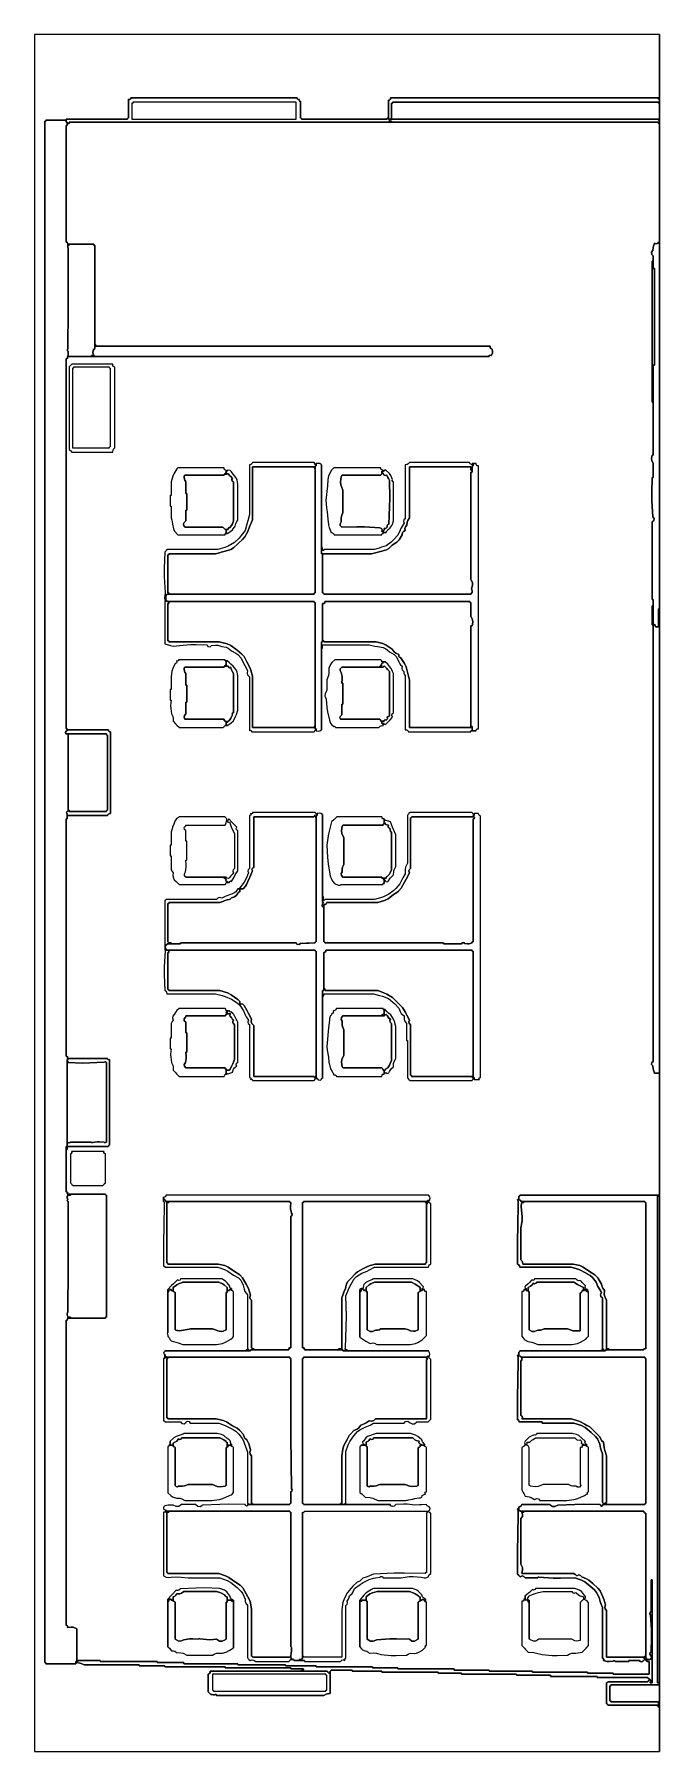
# Model space of a CAD drawing. Extents: x 0 to 0.05, y 0 to 0.137.
import ezdxf

# ---------------------------------------------------------------- set-up
doc = ezdxf.new("R2010")
doc.units = 0
doc.header["$LTSCALE"] = 0.001
doc.layers.get('0').update_dxf_attribs({"linetype": 'CONTINUOUS'})

msp = doc.modelspace()

# ---------------------------------------------------------------- linework, layer by layer
for p, q in [((0.020071, 0.13711), (0.000085, 0.13711)), ((0.000085, 0.13711), (0.000085, 0.082232)), ((0.030064, 0.13711), (0.020071, 0.13711)), ((0.050051, 0.13711), (0.030064, 0.13711)), ((0.050051, 0.131944), (0.050051, 0.13711)), ((0.050051, 0.13711), (0.050051, 0.131944)), ((0.050051, 0.131944), (0.050051, 0.13711)), ((0.007622, 0.131335), (0.007622, 0.131944)), ((0.007622, 0.131944), (0.007687, 0.131906)), ((0.007687, 0.131906), (0.007622, 0.131944)), ((0.007622, 0.131944), (0.007622, 0.131335)), ((0.007687, 0.131906), (0.007783, 0.131954)), ((0.007783, 0.131954), (0.007687, 0.131906)), ((0.007783, 0.131954), (0.007791, 0.132029)), ((0.007791, 0.132029), (0.007783, 0.131954)), ((0.007791, 0.132029), (0.01311, 0.132029)), ((0.01311, 0.132029), (0.007791, 0.132029)), ((0.01311, 0.132029), (0.015769, 0.132029)), ((0.015769, 0.132029), (0.01311, 0.132029)), ((0.015769, 0.132029), (0.021087, 0.132029)), ((0.021087, 0.132029), (0.015769, 0.132029)), ((0.021087, 0.132029), (0.021095, 0.131954)), ((0.021095, 0.131954), (0.021087, 0.132029)), ((0.021095, 0.131954), (0.021192, 0.131906)), ((0.021192, 0.131906), (0.021095, 0.131954)), ((0.021192, 0.131906), (0.021257, 0.131944)), ((0.021257, 0.131944), (0.021192, 0.131906)), ((0.021257, 0.131944), (0.021218, 0.131879)), ((0.021218, 0.131879), (0.021257, 0.131944)), ((0.021218, 0.131879), (0.021266, 0.131783)), ((0.021266, 0.131783), (0.021218, 0.131879)), ((0.021266, 0.131783), (0.021341, 0.131775)), ((0.021341, 0.131775), (0.021266, 0.131783)), ((0.021341, 0.131775), (0.021341, 0.131233)), ((0.021341, 0.131233), (0.021341, 0.131775)), ((0.028466, 0.131863), (0.028371, 0.13186)), ((0.028371, 0.13186), (0.028466, 0.131863)), ((0.028371, 0.13186), (0.028371, 0.130335)), ((0.028371, 0.130335), (0.028371, 0.13186)), ((0.028371, 0.13186), (0.028371, 0.130335)), ((0.028371, 0.13042), (0.028371, 0.13186)), ((0.028371, 0.13186), (0.028371, 0.13042)), ((0.028371, 0.13042), (0.028371, 0.13186)), ((0.028537, 0.131933), (0.028466, 0.131863)), ((0.028466, 0.131863), (0.028537, 0.131933)), ((0.02854, 0.132029), (0.028537, 0.131933)), ((0.028537, 0.131933), (0.02854, 0.132029)), ((0.03711, 0.132029), (0.02854, 0.132029)), ((0.02854, 0.132029), (0.03711, 0.132029)), ((0.041396, 0.132029), (0.03711, 0.132029)), ((0.03711, 0.132029), (0.041396, 0.132029)), ((0.049966, 0.132029), (0.041396, 0.132029)), ((0.041396, 0.132029), (0.049966, 0.132029)), ((0.049966, 0.131995), (0.049966, 0.132029)), ((0.049966, 0.132029), (0.049966, 0.131995)), ((0.049966, 0.131978), (0.049966, 0.131995)), ((0.049966, 0.131995), (0.049966, 0.131978)), ((0.049966, 0.131944), (0.049966, 0.131978)), ((0.049966, 0.131978), (0.049966, 0.131944)), ((0.050051, 0.131944), (0.049966, 0.131944)), ((0.049966, 0.131944), (0.050051, 0.131944)), ((0.050051, 0.131944), (0.049966, 0.131944)), ((0.049966, 0.131944), (0.050051, 0.131944)), ((0.050051, 0.131944), (0.049966, 0.131944)), ((0.049966, 0.131944), (0.050051, 0.131944)), ((0.050051, 0.131606), (0.050051, 0.131944)), ((0.050051, 0.131944), (0.050051, 0.131606)), ((0.050051, 0.131606), (0.050051, 0.131944)), ((0.007529, 0.130383), (0.007575, 0.130428)), ((0.007575, 0.130428), (0.007529, 0.130383)), ((0.007537, 0.130335), (0.007529, 0.130383)), ((0.007529, 0.130383), (0.007537, 0.130335)), ((0.007575, 0.130428), (0.007622, 0.13042)), ((0.007622, 0.13042), (0.007575, 0.130428)), ((0.007622, 0.13103), (0.007622, 0.131335)), ((0.007622, 0.131335), (0.007622, 0.13103)), ((0.007622, 0.13042), (0.007622, 0.13103)), ((0.007622, 0.13103), (0.007622, 0.13042)), ((0.007923, 0.131598), (0.007876, 0.131606)), ((0.007876, 0.131606), (0.007876, 0.131098)), ((0.007876, 0.131098), (0.007876, 0.130843)), ((0.007876, 0.130843), (0.007876, 0.130335)), ((0.007969, 0.131643), (0.007923, 0.131598)), ((0.013178, 0.13169), (0.007961, 0.13169)), ((0.007961, 0.13169), (0.007969, 0.131643)), ((0.015786, 0.13169), (0.013178, 0.13169)), ((0.021003, 0.13169), (0.015786, 0.13169)), ((0.021003, 0.131148), (0.021003, 0.13169)), ((0.021003, 0.130877), (0.021003, 0.131148)), ((0.021003, 0.130335), (0.021003, 0.130877)), ((0.021341, 0.131233), (0.021341, 0.130962)), ((0.021341, 0.130962), (0.021341, 0.131233)), ((0.021341, 0.130962), (0.021341, 0.13042)), ((0.021341, 0.13042), (0.021341, 0.130962)), ((0.021341, 0.13042), (0.021389, 0.130428)), ((0.021389, 0.130428), (0.021341, 0.13042)), ((0.021389, 0.130428), (0.021434, 0.130383)), ((0.021434, 0.130383), (0.021389, 0.130428)), ((0.021434, 0.130383), (0.021426, 0.130335)), ((0.021426, 0.130335), (0.021434, 0.130383)), ((0.028286, 0.130386), (0.028286, 0.13042)), ((0.028286, 0.13042), (0.028371, 0.13042)), ((0.028371, 0.13042), (0.028286, 0.13042)), ((0.028286, 0.13042), (0.028371, 0.13042)), ((0.028371, 0.13042), (0.028286, 0.13042)), ((0.028286, 0.13042), (0.028371, 0.13042)), ((0.028371, 0.13042), (0.028286, 0.13042)), ((0.028286, 0.13042), (0.028286, 0.130386)), ((0.028286, 0.130369), (0.028286, 0.130386)), ((0.028286, 0.130386), (0.028286, 0.130369)), ((0.028286, 0.130335), (0.028286, 0.130369)), ((0.028286, 0.130369), (0.028286, 0.130335)), ((0.028371, 0.130335), (0.028371, 0.13042)), ((0.028371, 0.13042), (0.028371, 0.130335)), ((0.028371, 0.130335), (0.028371, 0.13042)), ((0.028625, 0.130335), (0.028625, 0.131606)), ((0.028625, 0.131606), (0.028625, 0.130335)), ((0.028625, 0.130335), (0.028625, 0.131606)), ((0.028625, 0.131606), (0.028671, 0.131595)), ((0.028671, 0.131595), (0.028625, 0.131606)), ((0.028625, 0.131606), (0.028625, 0.130335)), ((0.028625, 0.130335), (0.028625, 0.131606)), ((0.028625, 0.131606), (0.028625, 0.130335)), ((0.028671, 0.131595), (0.02872, 0.131644)), ((0.02872, 0.131644), (0.028671, 0.131595)), ((0.02872, 0.131644), (0.028709, 0.13169)), ((0.028709, 0.13169), (0.037212, 0.13169)), ((0.037212, 0.13169), (0.028709, 0.13169)), ((0.028709, 0.13169), (0.02872, 0.131644)), ((0.037212, 0.13169), (0.041463, 0.13169)), ((0.041463, 0.13169), (0.037212, 0.13169)), ((0.041463, 0.13169), (0.049966, 0.13169)), ((0.049966, 0.13169), (0.041463, 0.13169)), ((0.049966, 0.13169), (0.049966, 0.131657)), ((0.049966, 0.131657), (0.049966, 0.13169)), ((0.049966, 0.131657), (0.049966, 0.13164)), ((0.049966, 0.13164), (0.049966, 0.131657)), ((0.049966, 0.13164), (0.049966, 0.131606)), ((0.049966, 0.131606), (0.049966, 0.13164)), ((0.049966, 0.131606), (0.050051, 0.131606)), ((0.050051, 0.131606), (0.049966, 0.131606)), ((0.049966, 0.131606), (0.050051, 0.131606)), ((0.050051, 0.131606), (0.049966, 0.131606)), ((0.049966, 0.131606), (0.050051, 0.131606)), ((0.050051, 0.131606), (0.049966, 0.131606)), ((0.050051, 0.130251), (0.050051, 0.131606)), ((0.050051, 0.131606), (0.050051, 0.130251)), ((0.050051, 0.130251), (0.050051, 0.131606)), ((0.000932, 0.080911), (0.000932, 0.130166)), ((0.000932, 0.130166), (0.000978, 0.130156)), ((0.000978, 0.130156), (0.000932, 0.130166)), ((0.000932, 0.130166), (0.000932, 0.080911)), ((0.000978, 0.130156), (0.001026, 0.130204)), ((0.001026, 0.130204), (0.000978, 0.130156)), ((0.001026, 0.130204), (0.001016, 0.130251)), ((0.001016, 0.130251), (0.002625, 0.130251)), ((0.002625, 0.130251), (0.001016, 0.130251)), ((0.001016, 0.130251), (0.002625, 0.130251)), ((0.002625, 0.130251), (0.001016, 0.130251)), ((0.001016, 0.130251), (0.002625, 0.130251)), ((0.002625, 0.130251), (0.001016, 0.130251)), ((0.001016, 0.130251), (0.001026, 0.130204)), ((0.002625, 0.130251), (0.002625, 0.130335)), ((0.002625, 0.130335), (0.002625, 0.130251)), ((0.002625, 0.130251), (0.002625, 0.130335)), ((0.002625, 0.130335), (0.00459, 0.130335)), ((0.00459, 0.130335), (0.002625, 0.130335)), ((0.002625, 0.130335), (0.002625, 0.130081)), ((0.002625, 0.130081), (0.002625, 0.130335)), ((0.002625, 0.130335), (0.002625, 0.130081)), ((0.002625, 0.130081), (0.002625, 0.130251)), ((0.002625, 0.130251), (0.002625, 0.130081)), ((0.002625, 0.130081), (0.002625, 0.130251)), ((0.002625, 0.130081), (0.002659, 0.130081)), ((0.002659, 0.130081), (0.002625, 0.130081)), ((0.002625, 0.126101), (0.002625, 0.129827)), ((0.002625, 0.129827), (0.002659, 0.129827)), ((0.002659, 0.129827), (0.002625, 0.129827)), ((0.002625, 0.129827), (0.002625, 0.126101)), ((0.002659, 0.130081), (0.002676, 0.130081)), ((0.002676, 0.130081), (0.002659, 0.130081)), ((0.002659, 0.129827), (0.002676, 0.129827)), ((0.002676, 0.129827), (0.002659, 0.129827)), ((0.002676, 0.130081), (0.00271, 0.130081)), ((0.00271, 0.130081), (0.002676, 0.130081)), ((0.002676, 0.129827), (0.00271, 0.129827)), ((0.00271, 0.129827), (0.002676, 0.129827)), ((0.00271, 0.130081), (0.00271, 0.129997)), ((0.00271, 0.129997), (0.00271, 0.130081)), ((0.00271, 0.130081), (0.00271, 0.129997)), ((0.00271, 0.129827), (0.00271, 0.130081)), ((0.00271, 0.130081), (0.00271, 0.129827)), ((0.00271, 0.129827), (0.00271, 0.130081)), ((0.00271, 0.129997), (0.002879, 0.129997)), ((0.002879, 0.129997), (0.00271, 0.129997)), ((0.00271, 0.129997), (0.002879, 0.129997)), ((0.002879, 0.129997), (0.00271, 0.129997)), ((0.00271, 0.129997), (0.002879, 0.129997)), ((0.002879, 0.129997), (0.00271, 0.129997)), ((0.00271, 0.129997), (0.00271, 0.129827)), ((0.00271, 0.129827), (0.00271, 0.129997)), ((0.00271, 0.129997), (0.00271, 0.129827)), ((0.002879, 0.130047), (0.002879, 0.130081)), ((0.002879, 0.130081), (0.028625, 0.130081)), ((0.028625, 0.130081), (0.002879, 0.130081)), ((0.002879, 0.130081), (0.028625, 0.130081)), ((0.049966, 0.130081), (0.002879, 0.130081)), ((0.002879, 0.130081), (0.049966, 0.130081)), ((0.049966, 0.130081), (0.002879, 0.130081)), ((0.002879, 0.130081), (0.002879, 0.130047)), ((0.002879, 0.13003), (0.002879, 0.130047)), ((0.002879, 0.130047), (0.002879, 0.13003)), ((0.002879, 0.129997), (0.002879, 0.13003)), ((0.002879, 0.13003), (0.002879, 0.129997)), ((0.00459, 0.130335), (0.005572, 0.130335)), ((0.005572, 0.130335), (0.00459, 0.130335)), ((0.005572, 0.130335), (0.007537, 0.130335)), ((0.007537, 0.130335), (0.005572, 0.130335)), ((0.007876, 0.130335), (0.013127, 0.130335)), ((0.013127, 0.130335), (0.015752, 0.130335)), ((0.015752, 0.130335), (0.021003, 0.130335)), ((0.021426, 0.130335), (0.02417, 0.130335)), ((0.02417, 0.130335), (0.021426, 0.130335)), ((0.02417, 0.130335), (0.025542, 0.130335)), ((0.025542, 0.130335), (0.02417, 0.130335)), ((0.025542, 0.130335), (0.028286, 0.130335)), ((0.028286, 0.130335), (0.025542, 0.130335)), ((0.028371, 0.130335), (0.028625, 0.130335)), ((0.028625, 0.130335), (0.028371, 0.130335)), ((0.028371, 0.130335), (0.028625, 0.130335)), ((0.028455, 0.130335), (0.028371, 0.130335)), ((0.028371, 0.130335), (0.028455, 0.130335)), ((0.028455, 0.130335), (0.028371, 0.130335)), ((0.028455, 0.130166), (0.028455, 0.130335)), ((0.028455, 0.130335), (0.028455, 0.130166)), ((0.028455, 0.130166), (0.028455, 0.130335)), ((0.049966, 0.130335), (0.028455, 0.130335)), ((0.028455, 0.130335), (0.049966, 0.130335)), ((0.049966, 0.130335), (0.028455, 0.130335)), ((0.028455, 0.130335), (0.028455, 0.130166)), ((0.028455, 0.130166), (0.028455, 0.130335)), ((0.028455, 0.130335), (0.028455, 0.130166)), ((0.028523, 0.130166), (0.028455, 0.130166)), ((0.028455, 0.130166), (0.028523, 0.130166)), ((0.028557, 0.130166), (0.028523, 0.130166)), ((0.028523, 0.130166), (0.028557, 0.130166)), ((0.028625, 0.130166), (0.028557, 0.130166)), ((0.028557, 0.130166), (0.028625, 0.130166)), ((0.028625, 0.130335), (0.049966, 0.130335)), ((0.049966, 0.130335), (0.028625, 0.130335)), ((0.028625, 0.130335), (0.049966, 0.130335)), ((0.028625, 0.130081), (0.028625, 0.130166)), ((0.028625, 0.130166), (0.028625, 0.130081)), ((0.028625, 0.130081), (0.028625, 0.130166)), ((0.028625, 0.130166), (0.028625, 0.130081)), ((0.028625, 0.130081), (0.028625, 0.130166)), ((0.028625, 0.130166), (0.028625, 0.130081)), ((0.028625, 0.130081), (0.049966, 0.130081)), ((0.049966, 0.130081), (0.028625, 0.130081)), ((0.028625, 0.130081), (0.049966, 0.130081)), ((0.049966, 0.130335), (0.049966, 0.130301)), ((0.049966, 0.130301), (0.049966, 0.130335)), ((0.049966, 0.130301), (0.049966, 0.130285)), ((0.049966, 0.130285), (0.049966, 0.130301)), ((0.049966, 0.130285), (0.049966, 0.130251)), ((0.049966, 0.130251), (0.049966, 0.130285)), ((0.049966, 0.130251), (0.050051, 0.130251)), ((0.050051, 0.130251), (0.049966, 0.130251)), ((0.049966, 0.130251), (0.050051, 0.130251)), ((0.050051, 0.130251), (0.049966, 0.130251)), ((0.049966, 0.130251), (0.050051, 0.130251)), ((0.050051, 0.130251), (0.049966, 0.130251)), ((0.049966, 0.130081), (0.049966, 0.130047)), ((0.049966, 0.130047), (0.049966, 0.130081)), ((0.049966, 0.130047), (0.049966, 0.13003)), ((0.049966, 0.13003), (0.049966, 0.130047)), ((0.049966, 0.13003), (0.049966, 0.129997)), ((0.049966, 0.129997), (0.049966, 0.13003)), ((0.049966, 0.129997), (0.050051, 0.129997)), ((0.050051, 0.129997), (0.049966, 0.129997)), ((0.049966, 0.129997), (0.050051, 0.129997)), ((0.050051, 0.129997), (0.049966, 0.129997)), ((0.049966, 0.129997), (0.050051, 0.129997)), ((0.050051, 0.129997), (0.049966, 0.129997)), ((0.050051, 0.129997), (0.050051, 0.130251)), ((0.050051, 0.130251), (0.050051, 0.129997)), ((0.050051, 0.129997), (0.050051, 0.130251)), ((0.050051, 0.120512), (0.050051, 0.129997)), ((0.050051, 0.129997), (0.050051, 0.120512)), ((0.050051, 0.120512), (0.050051, 0.129997)), ((0.002625, 0.124238), (0.002625, 0.126101)), ((0.002625, 0.126101), (0.002625, 0.124238)), ((0.002625, 0.120512), (0.002625, 0.124238)), ((0.002625, 0.124238), (0.002625, 0.120512)), ((0.002701, 0.120503), (0.002625, 0.120512)), ((0.002625, 0.120512), (0.002701, 0.120503)), ((0.002749, 0.120407), (0.002701, 0.120503)), ((0.002701, 0.120503), (0.002749, 0.120407)), ((0.00271, 0.120342), (0.002749, 0.120407)), ((0.002749, 0.120407), (0.00271, 0.120342)), ((0.002879, 0.120342), (0.00271, 0.120342)), ((0.00271, 0.120342), (0.002879, 0.120342)), ((0.002879, 0.120342), (0.00271, 0.120342)), ((0.00271, 0.120342), (0.004827, 0.120342)), ((0.004827, 0.120342), (0.00271, 0.120342)), ((0.00271, 0.120342), (0.004827, 0.120342)), ((0.002733, 0.12014), (0.002752, 0.120173)), ((0.002752, 0.120173), (0.002733, 0.12014)), ((0.002757, 0.120092), (0.002733, 0.12014)), ((0.002733, 0.12014), (0.002757, 0.120092)), ((0.002752, 0.120173), (0.002766, 0.120232)), ((0.002766, 0.120232), (0.002752, 0.120173)), ((0.002795, 0.120088), (0.002757, 0.120092)), ((0.002757, 0.120092), (0.002795, 0.120088)), ((0.002766, 0.120232), (0.002819, 0.120267)), ((0.002819, 0.120267), (0.002766, 0.120232)), ((0.002795, 0.116836), (0.002795, 0.120088)), ((0.002795, 0.120088), (0.002795, 0.116836)), ((0.002819, 0.120267), (0.002879, 0.120257)), ((0.002879, 0.120257), (0.002819, 0.120267)), ((0.002879, 0.120257), (0.002879, 0.120342)), ((0.002879, 0.120342), (0.002879, 0.120257)), ((0.002879, 0.120257), (0.002879, 0.120342)), ((0.004827, 0.120342), (0.002879, 0.120342)), ((0.002879, 0.120342), (0.004827, 0.120342)), ((0.004827, 0.120342), (0.002879, 0.120342)), ((0.002879, 0.120342), (0.002879, 0.120257)), ((0.002879, 0.120257), (0.002879, 0.120342)), ((0.002879, 0.120342), (0.002879, 0.120257)), ((0.004817, 0.120295), (0.004827, 0.120342)), ((0.004827, 0.120342), (0.004817, 0.120295)), ((0.004865, 0.120247), (0.004817, 0.120295)), ((0.004817, 0.120295), (0.004865, 0.120247)), ((0.004912, 0.120257), (0.004865, 0.120247)), ((0.004865, 0.120247), (0.004912, 0.120257)), ((0.004912, 0.112043), (0.004912, 0.120257)), ((0.004912, 0.120257), (0.004912, 0.112043)), ((0.004912, 0.112043), (0.004912, 0.120257)), ((0.004912, 0.120257), (0.004912, 0.112297)), ((0.004912, 0.112297), (0.004912, 0.120257)), ((0.004912, 0.120257), (0.004912, 0.112297)), ((0.049395, 0.1197), (0.0495, 0.119834)), ((0.0495, 0.119834), (0.049395, 0.1197)), ((0.049413, 0.119521), (0.049395, 0.1197)), ((0.049395, 0.1197), (0.049413, 0.119521)), ((0.049543, 0.119411), (0.049413, 0.119521)), ((0.049413, 0.119521), (0.049543, 0.119411)), ((0.0495, 0.119834), (0.049526, 0.120075)), ((0.049526, 0.120075), (0.0495, 0.119834)), ((0.049526, 0.120075), (0.049552, 0.120196)), ((0.049552, 0.120196), (0.049526, 0.120075)), ((0.049543, 0.118987), (0.049543, 0.119411)), ((0.049543, 0.119411), (0.049543, 0.118987)), ((0.049543, 0.118987), (0.049543, 0.119411)), ((0.049543, 0.119411), (0.049543, 0.118394)), ((0.049543, 0.118394), (0.049543, 0.119411)), ((0.049543, 0.119411), (0.049543, 0.118394)), ((0.049552, 0.120196), (0.049627, 0.120427)), ((0.049627, 0.120427), (0.049552, 0.120196)), ((0.049627, 0.120427), (0.049757, 0.120374)), ((0.049757, 0.120374), (0.049627, 0.120427)), ((0.049757, 0.120374), (0.049877, 0.120404)), ((0.049877, 0.120404), (0.049757, 0.120374)), ((0.049877, 0.120404), (0.049966, 0.120512)), ((0.049966, 0.120512), (0.049877, 0.120404)), ((0.049966, 0.120512), (0.050051, 0.120512)), ((0.050051, 0.120512), (0.049966, 0.120512)), ((0.049966, 0.120512), (0.050051, 0.120512)), ((0.050051, 0.120512), (0.049966, 0.120512)), ((0.049966, 0.120512), (0.050051, 0.120512)), ((0.050051, 0.120512), (0.049966, 0.120512)), ((0.050051, 0.091209), (0.050051, 0.120512)), ((0.050051, 0.120512), (0.050051, 0.091209)), ((0.050051, 0.091209), (0.050051, 0.120512)), ((0.049543, 0.118987), (0.049458, 0.118987)), ((0.049458, 0.118987), (0.049543, 0.118987)), ((0.049543, 0.118987), (0.049458, 0.118987)), ((0.049458, 0.118987), (0.049458, 0.114482)), ((0.049458, 0.114482), (0.049458, 0.118987)), ((0.049458, 0.118987), (0.049543, 0.118987)), ((0.049543, 0.118987), (0.049458, 0.118987)), ((0.049458, 0.118987), (0.049543, 0.118987)), ((0.049543, 0.118394), (0.049543, 0.118987)), ((0.049543, 0.118987), (0.049543, 0.118394)), ((0.049543, 0.118394), (0.049543, 0.118987)), ((0.049577, 0.118394), (0.049543, 0.118394)), ((0.049543, 0.118394), (0.049577, 0.118394)), ((0.049593, 0.118394), (0.049577, 0.118394)), ((0.049577, 0.118394), (0.049593, 0.118394)), ((0.049627, 0.118394), (0.049593, 0.118394)), ((0.049593, 0.118394), (0.049627, 0.118394)), ((0.049627, 0.115312), (0.049627, 0.118394)), ((0.049627, 0.118394), (0.049627, 0.115312)), ((0.002786, 0.11521), (0.002795, 0.116836)), ((0.002795, 0.116836), (0.002786, 0.11521)), ((0.049627, 0.11377), (0.049627, 0.115312)), ((0.049627, 0.115312), (0.049627, 0.11377)), ((0.002752, 0.111958), (0.002786, 0.11521)), ((0.002786, 0.11521), (0.002752, 0.111958)), ((0.049458, 0.114482), (0.049458, 0.112229)), ((0.049458, 0.112229), (0.049458, 0.114482)), ((0.049627, 0.110688), (0.049627, 0.11377)), ((0.049627, 0.11377), (0.049627, 0.110688)), ((0.002625, 0.111196), (0.002701, 0.111204)), ((0.002701, 0.111204), (0.002625, 0.111196)), ((0.002625, 0.099373), (0.002625, 0.111196)), ((0.002625, 0.111196), (0.002625, 0.099373)), ((0.002701, 0.111204), (0.002749, 0.1113)), ((0.002749, 0.1113), (0.002701, 0.111204)), ((0.002706, 0.111906), (0.002752, 0.111958)), ((0.002752, 0.111958), (0.002706, 0.111906)), ((0.002729, 0.111813), (0.002706, 0.111906)), ((0.002706, 0.111906), (0.002729, 0.111813)), ((0.002749, 0.1113), (0.00271, 0.111365)), ((0.00271, 0.111365), (0.002795, 0.111365)), ((0.002795, 0.111365), (0.00271, 0.111365)), ((0.00271, 0.111365), (0.002795, 0.111365)), ((0.036416, 0.111365), (0.00271, 0.111365)), ((0.00271, 0.111365), (0.036416, 0.111365)), ((0.036416, 0.111365), (0.00271, 0.111365)), ((0.00271, 0.111365), (0.002749, 0.1113)), ((0.002795, 0.111789), (0.002729, 0.111813)), ((0.002729, 0.111813), (0.002795, 0.111789)), ((0.002795, 0.111365), (0.002795, 0.111789)), ((0.002795, 0.111789), (0.002795, 0.111365)), ((0.002795, 0.111365), (0.002795, 0.111789)), ((0.002795, 0.111789), (0.002795, 0.111365)), ((0.002795, 0.111365), (0.002795, 0.111789)), ((0.002795, 0.111789), (0.002795, 0.111365)), ((0.002795, 0.111365), (0.004658, 0.111365)), ((0.004658, 0.111365), (0.002795, 0.111365)), ((0.002795, 0.111365), (0.004658, 0.111365)), ((0.004726, 0.11145), (0.004658, 0.11145)), ((0.004658, 0.11145), (0.004658, 0.111365)), ((0.004658, 0.111365), (0.004658, 0.11145)), ((0.004658, 0.11145), (0.004658, 0.111365)), ((0.004658, 0.111365), (0.004658, 0.11145)), ((0.004658, 0.11145), (0.004658, 0.111365)), ((0.004658, 0.111365), (0.004658, 0.11145)), ((0.004658, 0.11145), (0.004726, 0.11145)), ((0.004658, 0.111365), (0.036416, 0.111365)), ((0.036416, 0.111365), (0.004658, 0.111365)), ((0.004658, 0.111365), (0.036416, 0.111365)), ((0.004759, 0.11145), (0.004726, 0.11145)), ((0.004726, 0.11145), (0.004759, 0.11145)), ((0.00478, 0.111843), (0.004757, 0.111679)), ((0.004757, 0.111679), (0.00478, 0.111843)), ((0.004757, 0.111679), (0.004827, 0.11145)), ((0.004827, 0.11145), (0.004757, 0.111679)), ((0.004827, 0.11145), (0.004759, 0.11145)), ((0.004759, 0.11145), (0.004827, 0.11145)), ((0.004912, 0.112043), (0.00478, 0.111843)), ((0.00478, 0.111843), (0.004912, 0.112043)), ((0.004997, 0.112297), (0.004912, 0.112297)), ((0.004912, 0.112297), (0.004997, 0.112297)), ((0.004997, 0.112297), (0.004912, 0.112297)), ((0.004912, 0.112297), (0.004912, 0.112043)), ((0.004912, 0.112043), (0.004912, 0.112297)), ((0.004912, 0.112297), (0.004912, 0.112043)), ((0.004912, 0.112297), (0.004997, 0.112297)), ((0.004997, 0.112297), (0.004912, 0.112297)), ((0.004912, 0.112297), (0.004997, 0.112297)), ((0.004997, 0.112263), (0.004997, 0.112297)), ((0.004997, 0.112297), (0.004997, 0.112263)), ((0.004997, 0.112246), (0.004997, 0.112263)), ((0.004997, 0.112263), (0.004997, 0.112246)), ((0.004997, 0.112212), (0.004997, 0.112246)), ((0.004997, 0.112246), (0.004997, 0.112212)), ((0.017598, 0.112212), (0.004997, 0.112212)), ((0.004997, 0.112212), (0.017598, 0.112212)), ((0.023899, 0.112212), (0.017598, 0.112212)), ((0.017598, 0.112212), (0.023899, 0.112212)), ((0.036501, 0.112212), (0.023899, 0.112212)), ((0.023899, 0.112212), (0.036501, 0.112212)), ((0.036416, 0.111365), (0.036424, 0.11144)), ((0.036424, 0.11144), (0.036416, 0.111365)), ((0.036424, 0.11144), (0.03652, 0.111489)), ((0.03652, 0.111489), (0.036424, 0.11144)), ((0.036519, 0.112091), (0.036501, 0.112212)), ((0.036501, 0.112212), (0.036519, 0.112091)), ((0.036566, 0.112022), (0.036519, 0.112091)), ((0.036519, 0.112091), (0.036566, 0.112022)), ((0.03652, 0.111489), (0.036585, 0.11145)), ((0.036585, 0.11145), (0.03652, 0.111489)), ((0.03667, 0.111958), (0.036566, 0.112022)), ((0.036566, 0.112022), (0.03667, 0.111958)), ((0.036585, 0.11145), (0.036681, 0.111632)), ((0.036681, 0.111632), (0.036585, 0.11145)), ((0.036701, 0.111754), (0.03667, 0.111958)), ((0.03667, 0.111958), (0.036701, 0.111754)), ((0.036681, 0.111632), (0.036701, 0.111754)), ((0.036701, 0.111754), (0.036681, 0.111632)), ((0.049458, 0.112229), (0.049458, 0.107724)), ((0.049458, 0.107724), (0.049458, 0.112229)), ((0.002964, 0.110645), (0.002879, 0.110561)), ((0.002879, 0.110561), (0.002879, 0.107918)), ((0.003006, 0.110688), (0.002964, 0.110645)), ((0.003091, 0.110772), (0.003006, 0.110688)), ((0.004395, 0.110772), (0.003091, 0.110772)), ((0.003181, 0.110426), (0.003133, 0.110434)), ((0.003133, 0.110434), (0.003133, 0.107893)), ((0.003226, 0.110471), (0.003181, 0.110426)), ((0.00437, 0.110518), (0.003218, 0.110518)), ((0.003218, 0.110518), (0.003226, 0.110471)), ((0.004946, 0.110518), (0.00437, 0.110518)), ((0.005047, 0.110772), (0.004395, 0.110772)), ((0.006098, 0.110518), (0.004946, 0.110518)), ((0.006352, 0.110772), (0.005047, 0.110772)), ((0.00609, 0.110471), (0.006098, 0.110518)), ((0.006135, 0.110426), (0.00609, 0.110471)), ((0.006182, 0.110434), (0.006135, 0.110426)), ((0.006182, 0.107927), (0.006182, 0.110434)), ((0.00637, 0.110652), (0.006352, 0.110772)), ((0.006417, 0.110582), (0.00637, 0.110652)), ((0.006521, 0.110518), (0.006417, 0.110582)), ((0.006521, 0.107944), (0.006521, 0.110518)), ((0.049543, 0.107724), (0.049543, 0.110688)), ((0.049543, 0.110688), (0.049543, 0.107724)), ((0.049543, 0.107724), (0.049543, 0.110688)), ((0.049543, 0.110688), (0.049577, 0.110688)), ((0.049577, 0.110688), (0.049543, 0.110688)), ((0.049543, 0.110688), (0.049543, 0.103489)), ((0.049543, 0.103489), (0.049543, 0.110688)), ((0.049543, 0.110688), (0.049543, 0.103489)), ((0.049577, 0.110688), (0.049593, 0.110688)), ((0.049593, 0.110688), (0.049577, 0.110688)), ((0.049593, 0.110688), (0.049627, 0.110688)), ((0.049627, 0.110688), (0.049593, 0.110688)), ((0.002879, 0.107918), (0.002879, 0.106597)), ((0.003133, 0.107893), (0.003133, 0.106623)), ((0.006182, 0.106673), (0.006182, 0.107927)), ((0.006521, 0.106657), (0.006521, 0.107944)), ((0.049458, 0.107724), (0.049543, 0.107724)), ((0.049543, 0.107724), (0.049458, 0.107724)), ((0.049458, 0.107724), (0.049543, 0.107724)), ((0.049543, 0.107724), (0.049458, 0.107724)), ((0.049458, 0.107724), (0.049543, 0.107724)), ((0.049543, 0.107724), (0.049458, 0.107724)), ((0.049543, 0.103489), (0.049543, 0.107724)), ((0.049543, 0.107724), (0.049543, 0.103489)), ((0.049543, 0.103489), (0.049543, 0.107724)), ((0.002879, 0.106597), (0.002879, 0.103955)), ((0.003133, 0.106623), (0.003133, 0.104082)), ((0.006182, 0.104167), (0.006182, 0.106673)), ((0.006521, 0.104082), (0.006521, 0.106657)), ((0.002879, 0.103955), (0.002964, 0.10387)), ((0.002964, 0.10387), (0.003006, 0.103828)), ((0.003006, 0.103828), (0.003091, 0.103743)), ((0.003091, 0.103743), (0.004395, 0.103743)), ((0.003133, 0.104082), (0.004319, 0.104082)), ((0.004319, 0.104082), (0.004912, 0.104082)), ((0.004395, 0.103743), (0.005047, 0.103743)), ((0.004912, 0.104082), (0.006098, 0.104082)), ((0.005047, 0.103743), (0.006352, 0.103743)), ((0.00609, 0.104129), (0.006135, 0.104175)), ((0.006098, 0.104082), (0.00609, 0.104129)), ((0.006135, 0.104175), (0.006182, 0.104167)), ((0.006352, 0.103743), (0.006381, 0.103892)), ((0.006381, 0.103892), (0.00642, 0.103969)), ((0.00642, 0.103969), (0.006521, 0.104082)), ((0.049404, 0.103221), (0.049458, 0.103489)), ((0.049458, 0.103489), (0.049404, 0.103221)), ((0.049425, 0.103058), (0.049404, 0.103221)), ((0.049404, 0.103221), (0.049425, 0.103058)), ((0.049543, 0.102812), (0.049425, 0.103058)), ((0.049425, 0.103058), (0.049543, 0.102812)), ((0.049458, 0.103489), (0.049492, 0.103489)), ((0.049492, 0.103489), (0.049458, 0.103489)), ((0.049492, 0.103489), (0.049509, 0.103489)), ((0.049509, 0.103489), (0.049492, 0.103489)), ((0.049509, 0.103489), (0.049543, 0.103489)), ((0.049543, 0.103489), (0.049509, 0.103489)), ((0.011139, 0.1018), (0.011009, 0.101372)), ((0.011235, 0.102011), (0.011139, 0.1018)), ((0.011475, 0.102388), (0.011235, 0.102011)), ((0.011509, 0.102422), (0.011475, 0.102388)), ((0.011526, 0.102439), (0.011509, 0.102422)), ((0.01156, 0.102473), (0.011526, 0.102439)), ((0.013034, 0.102473), (0.01156, 0.102473)), ((0.012044, 0.101776), (0.012058, 0.101833)), ((0.012058, 0.101833), (0.012044, 0.101776)), ((0.012068, 0.101711), (0.012044, 0.101776)), ((0.012044, 0.101776), (0.012068, 0.101711)), ((0.012058, 0.101833), (0.01211, 0.10188)), ((0.01211, 0.10188), (0.012058, 0.101833)), ((0.012075, 0.101566), (0.012068, 0.101711)), ((0.012068, 0.101711), (0.012075, 0.101566)), ((0.012105, 0.101486), (0.012075, 0.101566)), ((0.012075, 0.101566), (0.012105, 0.101486)), ((0.01211, 0.10188), (0.013364, 0.10188)), ((0.013364, 0.10188), (0.01211, 0.10188)), ((0.01377, 0.102473), (0.013034, 0.102473)), ((0.013364, 0.10188), (0.013991, 0.10188)), ((0.013991, 0.10188), (0.013364, 0.10188)), ((0.015244, 0.102473), (0.01377, 0.102473)), ((0.013991, 0.10188), (0.015244, 0.10188)), ((0.015244, 0.10188), (0.013991, 0.10188)), ((0.015247, 0.102377), (0.015244, 0.102473)), ((0.015244, 0.101931), (0.015244, 0.101965)), ((0.015244, 0.101965), (0.015329, 0.101965)), ((0.015329, 0.101965), (0.015244, 0.101965)), ((0.015244, 0.101965), (0.015329, 0.101965)), ((0.015498, 0.101965), (0.015244, 0.101965)), ((0.015244, 0.101965), (0.015498, 0.101965)), ((0.015498, 0.101965), (0.015244, 0.101965)), ((0.015244, 0.101965), (0.015244, 0.101931)), ((0.015244, 0.101914), (0.015244, 0.101931)), ((0.015244, 0.101931), (0.015244, 0.101914)), ((0.015244, 0.10188), (0.015244, 0.101914)), ((0.015244, 0.101914), (0.015244, 0.10188)), ((0.015318, 0.102307), (0.015247, 0.102377)), ((0.015413, 0.102304), (0.015318, 0.102307)), ((0.015329, 0.101965), (0.015329, 0.102049)), ((0.015329, 0.102049), (0.015329, 0.101965)), ((0.015329, 0.101965), (0.015329, 0.102049)), ((0.015329, 0.102049), (0.015362, 0.102049)), ((0.015362, 0.102049), (0.015329, 0.102049)), ((0.015329, 0.102049), (0.015329, 0.101965)), ((0.015329, 0.101965), (0.015329, 0.102049)), ((0.015329, 0.102049), (0.015329, 0.101965)), ((0.015329, 0.101965), (0.015498, 0.101965)), ((0.015498, 0.101965), (0.015329, 0.101965)), ((0.015329, 0.101965), (0.015498, 0.101965)), ((0.015362, 0.102049), (0.015379, 0.102049)), ((0.015379, 0.102049), (0.015362, 0.102049)), ((0.015379, 0.102049), (0.015413, 0.102049)), ((0.015413, 0.102049), (0.015379, 0.102049)), ((0.015413, 0.102049), (0.015413, 0.102304)), ((0.015413, 0.102304), (0.015413, 0.102049)), ((0.015413, 0.102049), (0.015413, 0.102304)), ((0.015498, 0.102219), (0.015413, 0.102219)), ((0.015413, 0.102219), (0.015498, 0.102219)), ((0.015498, 0.102219), (0.015413, 0.102219)), ((0.015413, 0.102219), (0.015413, 0.102049)), ((0.015413, 0.102049), (0.015413, 0.102219)), ((0.015413, 0.102219), (0.015413, 0.102049)), ((0.015724, 0.102258), (0.015498, 0.102304)), ((0.015498, 0.102304), (0.015498, 0.10227)), ((0.015498, 0.10227), (0.015498, 0.102253)), ((0.015498, 0.102253), (0.015498, 0.102219)), ((0.015498, 0.101965), (0.015503, 0.102002)), ((0.015503, 0.102002), (0.015498, 0.101965)), ((0.015503, 0.102002), (0.01555, 0.102026)), ((0.01555, 0.102026), (0.015503, 0.102002)), ((0.01555, 0.102026), (0.015583, 0.102007)), ((0.015583, 0.102007), (0.01555, 0.102026)), ((0.015583, 0.102007), (0.015713, 0.101851)), ((0.015713, 0.101851), (0.015583, 0.102007)), ((0.015713, 0.101851), (0.015781, 0.101774)), ((0.015781, 0.101774), (0.015713, 0.101851)), ((0.015851, 0.102166), (0.015724, 0.102258)), ((0.015781, 0.101774), (0.015921, 0.101626)), ((0.015921, 0.101626), (0.015781, 0.101774)), ((0.015964, 0.101965), (0.015851, 0.102166)), ((0.015921, 0.101626), (0.015863, 0.101536)), ((0.015863, 0.101536), (0.015921, 0.101626)), ((0.015863, 0.101536), (0.015905, 0.101409)), ((0.015905, 0.101409), (0.015863, 0.101536)), ((0.016197, 0.101695), (0.015964, 0.101965)), ((0.016284, 0.101511), (0.016197, 0.101695)), ((0.017397, 0.102745), (0.017276, 0.102727)), ((0.017276, 0.102727), (0.017276, 0.101135)), ((0.017467, 0.102792), (0.017397, 0.102745)), ((0.01753, 0.102896), (0.017467, 0.102792)), ((0.019495, 0.102896), (0.01753, 0.102896)), ((0.01753, 0.100864), (0.01753, 0.102558)), ((0.01753, 0.102558), (0.019495, 0.102558)), ((0.019495, 0.102558), (0.01753, 0.102558)), ((0.01753, 0.102558), (0.01753, 0.100864)), ((0.020478, 0.102896), (0.019495, 0.102896)), ((0.019495, 0.102558), (0.020478, 0.102558)), ((0.020478, 0.102558), (0.019495, 0.102558)), ((0.022442, 0.102896), (0.020478, 0.102896)), ((0.020478, 0.102558), (0.022442, 0.102558)), ((0.022442, 0.102558), (0.020478, 0.102558)), ((0.022489, 0.102836), (0.022442, 0.102896)), ((0.022442, 0.102558), (0.022442, 0.102524)), ((0.022442, 0.102524), (0.022442, 0.102558)), ((0.022442, 0.102524), (0.022442, 0.102507)), ((0.022442, 0.102507), (0.022442, 0.102524)), ((0.022442, 0.102507), (0.022442, 0.102473)), ((0.022442, 0.102473), (0.022442, 0.102507)), ((0.022442, 0.102473), (0.022527, 0.102473)), ((0.022527, 0.102473), (0.022442, 0.102473)), ((0.022442, 0.102473), (0.022527, 0.102473)), ((0.022527, 0.102473), (0.022442, 0.102473)), ((0.022442, 0.102473), (0.022527, 0.102473)), ((0.022527, 0.102473), (0.022442, 0.102473)), ((0.022507, 0.1028), (0.022489, 0.102836)), ((0.022527, 0.102727), (0.022507, 0.1028)), ((0.022612, 0.102727), (0.022527, 0.102727)), ((0.022527, 0.102727), (0.022612, 0.102727)), ((0.022612, 0.102727), (0.022527, 0.102727)), ((0.022527, 0.102473), (0.022527, 0.102642)), ((0.022527, 0.102642), (0.022527, 0.102473)), ((0.022527, 0.102473), (0.022527, 0.102642)), ((0.022527, 0.102642), (0.022561, 0.102642)), ((0.022561, 0.102642), (0.022527, 0.102642)), ((0.022527, 0.102642), (0.022527, 0.09248)), ((0.022527, 0.09248), (0.022527, 0.102642)), ((0.022527, 0.102642), (0.022527, 0.09248)), ((0.022527, 0.09248), (0.022527, 0.102473)), ((0.022527, 0.102473), (0.022527, 0.09248)), ((0.022527, 0.09248), (0.022527, 0.102473)), ((0.022561, 0.102642), (0.022578, 0.102642)), ((0.022578, 0.102642), (0.022561, 0.102642)), ((0.022578, 0.102642), (0.022612, 0.102642)), ((0.022612, 0.102642), (0.022578, 0.102642)), ((0.022783, 0.102832), (0.022612, 0.102812)), ((0.022612, 0.102812), (0.022612, 0.102642)), ((0.022612, 0.102642), (0.022612, 0.102812)), ((0.022612, 0.102812), (0.022612, 0.102642)), ((0.022612, 0.102642), (0.022612, 0.102727)), ((0.022612, 0.102727), (0.022612, 0.102642)), ((0.022612, 0.102642), (0.022612, 0.102727)), ((0.022885, 0.102812), (0.022783, 0.102832)), ((0.023035, 0.102727), (0.022885, 0.102812)), ((0.023035, 0.095613), (0.023035, 0.102727)), ((0.023035, 0.102727), (0.023035, 0.095613)), ((0.023035, 0.095613), (0.023035, 0.102727)), ((0.023527, 0.101558), (0.023501, 0.101033)), ((0.023601, 0.101835), (0.023527, 0.101558)), ((0.02384, 0.102304), (0.023601, 0.101835)), ((0.023908, 0.102371), (0.02384, 0.102304)), ((0.023941, 0.102405), (0.023908, 0.102371)), ((0.024009, 0.102473), (0.023941, 0.102405)), ((0.025517, 0.102473), (0.024009, 0.102473)), ((0.024546, 0.101356), (0.024602, 0.101795)), ((0.024602, 0.101795), (0.024546, 0.101356)), ((0.024602, 0.101795), (0.024635, 0.101814)), ((0.024635, 0.101814), (0.024602, 0.101795)), ((0.024635, 0.101814), (0.024649, 0.101843)), ((0.024649, 0.101843), (0.024635, 0.101814)), ((0.024649, 0.101843), (0.024644, 0.10188)), ((0.024644, 0.10188), (0.025898, 0.10188)), ((0.025898, 0.10188), (0.024644, 0.10188)), ((0.024644, 0.10188), (0.024649, 0.101843)), ((0.02627, 0.102473), (0.025517, 0.102473)), ((0.025898, 0.10188), (0.026524, 0.10188)), ((0.026524, 0.10188), (0.025898, 0.10188)), ((0.027778, 0.102473), (0.02627, 0.102473)), ((0.026524, 0.10188), (0.027778, 0.10188)), ((0.027778, 0.10188), (0.026524, 0.10188)), ((0.027768, 0.101927), (0.027816, 0.101975)), ((0.027816, 0.101975), (0.027768, 0.101927)), ((0.027778, 0.10188), (0.027768, 0.101927)), ((0.027768, 0.101927), (0.027778, 0.10188)), ((0.027781, 0.102377), (0.027778, 0.102473)), ((0.027851, 0.102307), (0.027781, 0.102377)), ((0.027816, 0.101975), (0.027862, 0.101965)), ((0.027862, 0.101965), (0.027816, 0.101975)), ((0.027947, 0.102304), (0.027851, 0.102307)), ((0.027862, 0.101965), (0.027862, 0.102219)), ((0.027862, 0.102219), (0.027862, 0.101965)), ((0.027862, 0.101965), (0.027862, 0.102219)), ((0.027862, 0.102219), (0.027947, 0.102219)), ((0.027947, 0.102219), (0.027862, 0.102219)), ((0.027862, 0.102219), (0.027947, 0.102219)), ((0.028032, 0.102219), (0.027862, 0.102219)), ((0.027862, 0.102219), (0.028032, 0.102219)), ((0.028032, 0.102219), (0.027862, 0.102219)), ((0.027862, 0.102219), (0.027862, 0.102049)), ((0.027862, 0.102049), (0.027862, 0.102219)), ((0.027862, 0.102219), (0.027862, 0.102049)), ((0.027862, 0.102049), (0.027947, 0.102049)), ((0.027947, 0.102049), (0.027862, 0.102049)), ((0.027862, 0.102049), (0.027947, 0.102049)), ((0.027947, 0.102049), (0.027862, 0.102049)), ((0.027862, 0.102049), (0.027947, 0.102049)), ((0.027947, 0.102049), (0.027862, 0.102049)), ((0.027862, 0.102049), (0.027862, 0.101965)), ((0.027862, 0.101965), (0.027862, 0.102049)), ((0.027862, 0.102049), (0.027862, 0.101965)), ((0.027947, 0.102219), (0.027947, 0.102304)), ((0.027947, 0.102304), (0.027947, 0.102219)), ((0.027947, 0.102219), (0.027947, 0.102304)), ((0.027947, 0.102049), (0.028009, 0.101928)), ((0.028009, 0.101928), (0.027947, 0.102049)), ((0.028009, 0.101928), (0.028107, 0.101871)), ((0.028107, 0.101871), (0.028009, 0.101928)), ((0.028056, 0.102284), (0.028032, 0.102219)), ((0.028149, 0.102307), (0.028056, 0.102284)), ((0.028107, 0.101871), (0.028244, 0.10188)), ((0.028244, 0.10188), (0.028107, 0.101871)), ((0.028201, 0.102261), (0.028149, 0.102307)), ((0.028467, 0.10203), (0.028201, 0.102261)), ((0.028244, 0.10188), (0.028328, 0.101711)), ((0.028328, 0.101711), (0.028244, 0.10188)), ((0.028328, 0.101711), (0.028371, 0.101626)), ((0.028371, 0.101626), (0.028328, 0.101711)), ((0.028371, 0.101626), (0.028455, 0.101457)), ((0.028455, 0.101457), (0.028371, 0.101626)), ((0.028581, 0.101869), (0.028467, 0.10203)), ((0.028709, 0.101541), (0.028581, 0.101869)), ((0.028671, 0.101476), (0.028709, 0.101541)), ((0.029874, 0.102756), (0.029726, 0.102727)), ((0.029726, 0.102727), (0.029726, 0.100999)), ((0.029952, 0.102795), (0.029874, 0.102756)), ((0.030064, 0.102896), (0.029952, 0.102795)), ((0.031978, 0.102896), (0.030064, 0.102896)), ((0.030064, 0.100932), (0.030064, 0.102558)), ((0.030064, 0.102558), (0.032029, 0.102558)), ((0.032029, 0.102558), (0.030064, 0.102558)), ((0.030064, 0.102558), (0.030064, 0.100932)), ((0.032935, 0.102896), (0.031978, 0.102896)), ((0.032029, 0.102558), (0.033012, 0.102558)), ((0.033012, 0.102558), (0.032029, 0.102558)), ((0.034849, 0.102896), (0.032935, 0.102896)), ((0.033012, 0.102558), (0.034976, 0.102558)), ((0.034976, 0.102558), (0.033012, 0.102558)), ((0.034911, 0.102807), (0.034849, 0.102896)), ((0.034961, 0.102768), (0.034911, 0.102807)), ((0.035061, 0.102727), (0.034961, 0.102768)), ((0.034976, 0.102558), (0.034976, 0.102456)), ((0.034976, 0.102456), (0.034976, 0.102558)), ((0.034976, 0.102456), (0.034976, 0.102405)), ((0.034976, 0.102405), (0.034976, 0.102456)), ((0.034976, 0.102405), (0.034976, 0.102304)), ((0.034976, 0.102304), (0.034976, 0.102405)), ((0.034976, 0.102304), (0.035061, 0.102304)), ((0.035061, 0.102304), (0.034976, 0.102304)), ((0.034976, 0.102304), (0.035061, 0.102304)), ((0.035061, 0.102304), (0.034976, 0.102304)), ((0.034976, 0.102304), (0.035061, 0.102304)), ((0.035061, 0.102304), (0.034976, 0.102304)), ((0.03501, 0.102134), (0.034976, 0.102134)), ((0.034976, 0.102134), (0.034976, 0.098713)), ((0.034976, 0.098713), (0.034976, 0.102134)), ((0.034976, 0.102134), (0.03501, 0.102134)), ((0.035027, 0.102134), (0.03501, 0.102134)), ((0.03501, 0.102134), (0.035027, 0.102134)), ((0.035061, 0.102134), (0.035027, 0.102134)), ((0.035027, 0.102134), (0.035061, 0.102134)), ((0.035146, 0.102812), (0.035061, 0.102812)), ((0.035061, 0.102812), (0.035146, 0.102812)), ((0.035146, 0.102812), (0.035061, 0.102812)), ((0.035061, 0.102812), (0.035061, 0.102778)), ((0.035061, 0.102778), (0.035061, 0.102761)), ((0.035061, 0.102761), (0.035061, 0.102727)), ((0.035095, 0.102642), (0.035061, 0.102642)), ((0.035061, 0.102642), (0.035061, 0.102134)), ((0.035061, 0.102134), (0.035061, 0.102642)), ((0.035061, 0.102642), (0.035061, 0.102134)), ((0.035061, 0.102304), (0.035061, 0.102642)), ((0.035061, 0.102642), (0.035061, 0.102304)), ((0.035061, 0.102304), (0.035061, 0.102642)), ((0.035061, 0.102642), (0.035095, 0.102642)), ((0.035061, 0.102134), (0.035061, 0.102304)), ((0.035061, 0.102304), (0.035061, 0.102134)), ((0.035061, 0.102134), (0.035061, 0.102304)), ((0.035112, 0.102642), (0.035095, 0.102642)), ((0.035095, 0.102642), (0.035112, 0.102642)), ((0.035146, 0.102642), (0.035112, 0.102642)), ((0.035112, 0.102642), (0.035146, 0.102642)), ((0.0354, 0.102812), (0.035146, 0.102812)), ((0.035146, 0.102812), (0.0354, 0.102812)), ((0.0354, 0.102812), (0.035146, 0.102812)), ((0.035146, 0.102812), (0.035146, 0.102642)), ((0.035146, 0.102642), (0.035146, 0.102812)), ((0.035146, 0.102812), (0.035146, 0.102642)), ((0.035146, 0.102642), (0.035146, 0.102812)), ((0.035146, 0.102812), (0.035146, 0.102642)), ((0.035146, 0.102642), (0.035146, 0.102812)), ((0.035403, 0.102716), (0.0354, 0.102812)), ((0.035473, 0.102646), (0.035403, 0.102716)), ((0.035569, 0.102642), (0.035473, 0.102646)), ((0.035569, 0.094241), (0.035569, 0.102642)), ((0.04942, 0.100458), (0.049458, 0.101711)), ((0.049458, 0.101711), (0.04942, 0.100458)), ((0.049458, 0.101711), (0.049492, 0.101711)), ((0.049492, 0.101711), (0.049458, 0.101711)), ((0.049492, 0.101711), (0.049509, 0.101711)), ((0.049509, 0.101711), (0.049492, 0.101711)), ((0.049509, 0.101711), (0.049543, 0.101711)), ((0.049543, 0.101711), (0.049509, 0.101711)), ((0.049543, 0.102371), (0.049543, 0.102812)), ((0.049543, 0.102812), (0.049543, 0.102371)), ((0.049543, 0.102151), (0.049543, 0.102371)), ((0.049543, 0.102371), (0.049543, 0.102151)), ((0.049543, 0.101711), (0.049543, 0.102151)), ((0.049543, 0.102151), (0.049543, 0.101711)), ((0.010959, 0.100271), (0.010925, 0.100271)), ((0.010925, 0.100271), (0.010925, 0.099932)), ((0.010976, 0.100271), (0.010959, 0.100271)), ((0.011009, 0.100271), (0.010976, 0.100271)), ((0.011009, 0.101372), (0.011009, 0.100932)), ((0.011009, 0.100932), (0.011009, 0.100711)), ((0.011009, 0.100711), (0.011009, 0.100271)), ((0.012195, 0.101372), (0.012105, 0.101486)), ((0.012105, 0.101486), (0.012195, 0.101372)), ((0.012195, 0.100999), (0.012195, 0.101372)), ((0.012195, 0.101372), (0.012195, 0.100999)), ((0.012195, 0.100813), (0.012195, 0.100999)), ((0.012195, 0.100999), (0.012195, 0.100813)), ((0.012195, 0.10044), (0.012195, 0.100813)), ((0.012195, 0.100813), (0.012195, 0.10044)), ((0.012229, 0.10044), (0.012195, 0.10044)), ((0.012195, 0.10044), (0.012229, 0.10044)), ((0.012246, 0.10044), (0.012229, 0.10044)), ((0.012229, 0.10044), (0.012246, 0.10044)), ((0.01228, 0.10044), (0.012246, 0.10044)), ((0.012246, 0.10044), (0.01228, 0.10044)), ((0.01228, 0.099898), (0.01228, 0.10044)), ((0.01228, 0.10044), (0.01228, 0.099898)), ((0.015905, 0.101409), (0.016006, 0.101372)), ((0.016006, 0.101372), (0.015905, 0.101409)), ((0.016006, 0.101372), (0.016006, 0.100119)), ((0.016006, 0.100119), (0.016006, 0.101372)), ((0.016345, 0.10116), (0.016284, 0.101511)), ((0.016345, 0.100025), (0.016345, 0.10116)), ((0.017276, 0.101135), (0.017276, 0.100339)), ((0.017276, 0.100339), (0.017276, 0.098747)), ((0.01753, 0.100017), (0.01753, 0.100864)), ((0.01753, 0.100864), (0.01753, 0.100017)), ((0.023425, 0.100347), (0.023374, 0.09989)), ((0.02345, 0.100576), (0.023425, 0.100347)), ((0.023501, 0.101033), (0.02345, 0.100576)), ((0.024574, 0.10111), (0.024546, 0.101356)), ((0.024546, 0.101356), (0.024574, 0.10111)), ((0.024729, 0.100694), (0.024574, 0.10111)), ((0.024574, 0.10111), (0.024729, 0.100694)), ((0.024729, 0.099983), (0.024729, 0.100694)), ((0.024729, 0.100694), (0.024729, 0.099983)), ((0.028455, 0.101457), (0.028483, 0.100068)), ((0.028483, 0.100068), (0.028455, 0.101457)), ((0.028719, 0.10138), (0.028671, 0.101476)), ((0.028794, 0.101372), (0.028719, 0.10138)), ((0.028794, 0.100119), (0.028794, 0.101372)), ((0.029726, 0.100999), (0.029726, 0.100136)), ((0.030064, 0.100119), (0.030064, 0.100932)), ((0.030064, 0.100932), (0.030064, 0.100119)), ((0.049429, 0.099829), (0.04942, 0.100458)), ((0.04942, 0.100458), (0.049429, 0.099829)), ((0.002625, 0.093462), (0.002625, 0.099373)), ((0.002625, 0.099373), (0.002625, 0.093462)), ((0.010925, 0.099932), (0.010925, 0.099763)), ((0.010925, 0.099763), (0.010925, 0.099424)), ((0.010925, 0.099424), (0.010959, 0.099424)), ((0.010959, 0.099424), (0.010976, 0.099424)), ((0.010976, 0.099424), (0.011009, 0.099424)), ((0.011009, 0.099424), (0.011009, 0.099051)), ((0.011009, 0.099051), (0.011009, 0.098865)), ((0.011009, 0.098865), (0.011009, 0.098493)), ((0.012195, 0.098747), (0.012195, 0.099085)), ((0.012195, 0.099085), (0.012229, 0.099085)), ((0.012229, 0.099085), (0.012195, 0.099085)), ((0.012195, 0.099085), (0.012195, 0.098747)), ((0.012229, 0.099085), (0.012246, 0.099085)), ((0.012246, 0.099085), (0.012229, 0.099085)), ((0.012246, 0.099085), (0.01228, 0.099085)), ((0.01228, 0.099085), (0.012246, 0.099085)), ((0.01228, 0.099627), (0.01228, 0.099898)), ((0.01228, 0.099898), (0.01228, 0.099627)), ((0.01228, 0.099085), (0.01228, 0.099627)), ((0.01228, 0.099627), (0.01228, 0.099085)), ((0.016006, 0.100119), (0.016006, 0.099492)), ((0.016006, 0.099492), (0.016006, 0.100119)), ((0.016006, 0.099492), (0.016006, 0.098238)), ((0.016006, 0.098238), (0.016006, 0.099492)), ((0.016345, 0.099458), (0.016345, 0.100025)), ((0.016345, 0.098323), (0.016345, 0.099458)), ((0.01753, 0.098323), (0.01753, 0.100017)), ((0.01753, 0.100017), (0.01753, 0.098323)), ((0.023374, 0.09989), (0.023442, 0.09928)), ((0.023442, 0.09928), (0.023476, 0.098975)), ((0.023476, 0.098975), (0.023543, 0.098366)), ((0.024629, 0.098624), (0.024729, 0.098916)), ((0.024729, 0.098916), (0.024629, 0.098624)), ((0.024729, 0.099627), (0.024729, 0.099983)), ((0.024729, 0.099983), (0.024729, 0.099627)), ((0.024729, 0.098916), (0.024729, 0.099627)), ((0.024729, 0.099627), (0.024729, 0.098916)), ((0.028475, 0.099372), (0.028413, 0.097984)), ((0.028413, 0.097984), (0.028475, 0.099372)), ((0.028483, 0.100068), (0.028475, 0.099372)), ((0.028475, 0.099372), (0.028483, 0.100068)), ((0.028794, 0.099492), (0.028794, 0.100119)), ((0.028794, 0.098238), (0.028794, 0.099492)), ((0.029726, 0.100136), (0.029726, 0.098408)), ((0.030064, 0.098493), (0.030064, 0.100119)), ((0.030064, 0.100119), (0.030064, 0.098493)), ((0.0495, 0.098577), (0.049429, 0.099829)), ((0.049429, 0.099829), (0.0495, 0.098577)), ((0.011009, 0.098493), (0.01106, 0.098289)), ((0.01106, 0.098289), (0.011086, 0.098188)), ((0.011086, 0.098188), (0.011137, 0.097984)), ((0.011137, 0.097984), (0.011194, 0.09761)), ((0.011194, 0.09761), (0.011295, 0.097408)), ((0.012015, 0.097997), (0.012062, 0.098114)), ((0.012062, 0.098114), (0.012015, 0.097997)), ((0.012026, 0.097815), (0.012015, 0.097997)), ((0.012015, 0.097997), (0.012026, 0.097815)), ((0.012073, 0.097823), (0.012026, 0.097815)), ((0.012026, 0.097815), (0.012073, 0.097823)), ((0.012062, 0.098114), (0.012195, 0.098238)), ((0.012195, 0.098238), (0.012062, 0.098114)), ((0.012118, 0.097778), (0.012073, 0.097823)), ((0.012073, 0.097823), (0.012118, 0.097778)), ((0.01211, 0.09773), (0.012118, 0.097778)), ((0.012118, 0.097778), (0.01211, 0.09773)), ((0.01333, 0.09773), (0.01211, 0.09773)), ((0.01211, 0.09773), (0.01333, 0.09773)), ((0.012195, 0.098577), (0.012195, 0.098747)), ((0.012195, 0.098747), (0.012195, 0.098577)), ((0.012195, 0.098238), (0.012195, 0.098577)), ((0.012195, 0.098577), (0.012195, 0.098238)), ((0.01394, 0.09773), (0.01333, 0.09773)), ((0.01333, 0.09773), (0.01394, 0.09773)), ((0.015159, 0.09773), (0.01394, 0.09773)), ((0.01394, 0.09773), (0.015159, 0.09773)), ((0.015227, 0.097663), (0.015159, 0.09773)), ((0.015159, 0.09773), (0.015227, 0.097663)), ((0.015261, 0.097629), (0.015227, 0.097663)), ((0.015227, 0.097663), (0.015261, 0.097629)), ((0.015329, 0.097561), (0.015261, 0.097629)), ((0.015261, 0.097629), (0.015329, 0.097561)), ((0.015413, 0.097561), (0.015329, 0.097561)), ((0.015329, 0.097561), (0.015413, 0.097561)), ((0.015413, 0.097561), (0.015329, 0.097561)), ((0.015329, 0.097561), (0.015583, 0.097561)), ((0.015583, 0.097561), (0.015329, 0.097561)), ((0.015329, 0.097561), (0.015583, 0.097561)), ((0.015413, 0.097222), (0.015413, 0.097561)), ((0.015413, 0.097561), (0.015413, 0.097222)), ((0.015413, 0.097222), (0.015413, 0.097561)), ((0.015583, 0.097561), (0.015413, 0.097561)), ((0.015413, 0.097561), (0.015583, 0.097561)), ((0.015583, 0.097561), (0.015413, 0.097561)), ((0.015413, 0.097561), (0.015413, 0.097222)), ((0.015413, 0.097222), (0.015413, 0.097561)), ((0.015413, 0.097561), (0.015413, 0.097222)), ((0.015608, 0.097674), (0.015573, 0.097621)), ((0.015573, 0.097621), (0.015608, 0.097674)), ((0.015573, 0.097621), (0.015583, 0.097561)), ((0.015583, 0.097561), (0.015573, 0.097621)), ((0.015667, 0.097688), (0.015608, 0.097674)), ((0.015608, 0.097674), (0.015667, 0.097688)), ((0.015837, 0.097883), (0.015667, 0.097688)), ((0.015667, 0.097688), (0.015837, 0.097883)), ((0.015793, 0.097406), (0.015929, 0.097534)), ((0.015909, 0.097999), (0.015837, 0.097883)), ((0.015837, 0.097883), (0.015909, 0.097999)), ((0.016006, 0.098238), (0.015909, 0.097999)), ((0.015909, 0.097999), (0.016006, 0.098238)), ((0.015929, 0.097534), (0.016133, 0.097815)), ((0.016133, 0.097815), (0.016189, 0.098028)), ((0.016189, 0.098028), (0.016233, 0.098133)), ((0.016233, 0.098133), (0.016345, 0.098323)), ((0.016938, 0.097476), (0.016624, 0.097066)), ((0.017072, 0.097985), (0.016938, 0.097476)), ((0.01714, 0.098239), (0.017072, 0.097985)), ((0.017276, 0.098747), (0.01714, 0.098239)), ((0.017149, 0.097392), (0.017286, 0.09777)), ((0.017286, 0.09777), (0.017149, 0.097392)), ((0.017286, 0.09777), (0.017362, 0.097957)), ((0.017362, 0.097957), (0.017286, 0.09777)), ((0.017362, 0.097957), (0.01753, 0.098323)), ((0.01753, 0.098323), (0.017362, 0.097957)), ((0.023543, 0.098366), (0.023601, 0.097934)), ((0.023601, 0.097934), (0.023653, 0.097718)), ((0.023653, 0.097718), (0.023797, 0.097307)), ((0.024518, 0.098006), (0.024602, 0.098154)), ((0.024602, 0.098154), (0.024518, 0.098006)), ((0.024533, 0.097859), (0.024518, 0.098006)), ((0.024518, 0.098006), (0.024533, 0.097859)), ((0.024644, 0.09773), (0.024533, 0.097859)), ((0.024533, 0.097859), (0.024644, 0.09773)), ((0.024602, 0.098463), (0.024629, 0.098624)), ((0.024629, 0.098624), (0.024602, 0.098463)), ((0.024602, 0.098154), (0.024602, 0.098463)), ((0.024602, 0.098463), (0.024602, 0.098154)), ((0.025863, 0.097767), (0.024644, 0.09773)), ((0.024644, 0.09773), (0.025863, 0.097767)), ((0.026475, 0.097758), (0.025863, 0.097767)), ((0.025863, 0.097767), (0.026475, 0.097758)), ((0.027693, 0.097688), (0.026475, 0.097758)), ((0.026475, 0.097758), (0.027693, 0.097688)), ((0.027817, 0.09763), (0.027693, 0.097688)), ((0.027693, 0.097688), (0.027817, 0.09763)), ((0.027875, 0.097528), (0.027817, 0.09763)), ((0.027817, 0.09763), (0.027875, 0.097528)), ((0.027862, 0.097392), (0.027875, 0.097528)), ((0.027875, 0.097528), (0.027862, 0.097392)), ((0.028022, 0.097484), (0.027947, 0.097476)), ((0.027947, 0.097476), (0.028022, 0.097484)), ((0.027947, 0.097476), (0.027947, 0.097307)), ((0.027947, 0.097307), (0.027947, 0.097476)), ((0.027947, 0.097476), (0.027947, 0.097307)), ((0.027947, 0.097392), (0.027947, 0.097476)), ((0.027947, 0.097476), (0.027947, 0.097392)), ((0.027947, 0.097392), (0.027947, 0.097476)), ((0.028071, 0.097581), (0.028022, 0.097484)), ((0.028022, 0.097484), (0.028071, 0.097581)), ((0.028138, 0.097634), (0.028032, 0.097646)), ((0.028032, 0.097646), (0.028071, 0.097581)), ((0.028071, 0.097581), (0.028032, 0.097646)), ((0.028032, 0.097646), (0.028138, 0.097634)), ((0.028208, 0.097657), (0.028138, 0.097634)), ((0.028138, 0.097634), (0.028208, 0.097657)), ((0.028201, 0.097307), (0.028286, 0.097466)), ((0.028286, 0.09773), (0.028208, 0.097657)), ((0.028208, 0.097657), (0.028286, 0.09773)), ((0.028312, 0.097933), (0.028266, 0.097842)), ((0.028266, 0.097842), (0.028312, 0.097933)), ((0.028266, 0.097842), (0.028286, 0.09773)), ((0.028286, 0.09773), (0.028266, 0.097842)), ((0.028286, 0.097466), (0.028352, 0.09754)), ((0.028413, 0.097984), (0.028312, 0.097933)), ((0.028312, 0.097933), (0.028413, 0.097984)), ((0.028352, 0.09754), (0.028498, 0.097646)), ((0.028498, 0.097646), (0.028638, 0.097871)), ((0.028638, 0.097871), (0.028698, 0.097991)), ((0.028698, 0.097991), (0.028794, 0.098238)), ((0.029306, 0.097499), (0.029133, 0.097095)), ((0.029408, 0.097696), (0.029306, 0.097499)), ((0.029641, 0.098069), (0.029408, 0.097696)), ((0.029576, 0.097397), (0.029726, 0.097476)), ((0.029726, 0.097476), (0.029576, 0.097397)), ((0.029618, 0.098319), (0.029588, 0.098198)), ((0.029588, 0.098198), (0.029641, 0.098069)), ((0.029726, 0.098408), (0.029618, 0.098319)), ((0.029701, 0.097651), (0.029736, 0.097767)), ((0.029736, 0.097767), (0.029701, 0.097651)), ((0.029726, 0.097476), (0.029701, 0.097651)), ((0.029701, 0.097651), (0.029726, 0.097476)), ((0.029736, 0.097767), (0.029853, 0.0979)), ((0.029853, 0.0979), (0.029736, 0.097767)), ((0.029853, 0.0979), (0.029878, 0.09815)), ((0.029878, 0.09815), (0.029853, 0.0979)), ((0.029878, 0.09815), (0.029925, 0.098283)), ((0.029925, 0.098283), (0.029878, 0.09815)), ((0.029925, 0.098283), (0.030064, 0.098493)), ((0.030064, 0.098493), (0.029925, 0.098283)), ((0.034976, 0.098713), (0.034976, 0.097002)), ((0.034976, 0.097002), (0.034976, 0.098713)), ((0.049458, 0.098154), (0.049588, 0.098264)), ((0.049588, 0.098264), (0.049458, 0.098154)), ((0.049458, 0.095681), (0.049458, 0.098154)), ((0.049458, 0.098154), (0.049458, 0.095681)), ((0.049606, 0.098443), (0.0495, 0.098577)), ((0.0495, 0.098577), (0.049606, 0.098443)), ((0.049588, 0.098264), (0.049606, 0.098443)), ((0.049606, 0.098443), (0.049588, 0.098264)), ((0.011295, 0.097408), (0.01156, 0.097138)), ((0.01156, 0.097138), (0.013067, 0.097138)), ((0.013067, 0.097138), (0.013821, 0.097138)), ((0.013821, 0.097138), (0.015329, 0.097138)), ((0.015298, 0.096114), (0.014736, 0.095952)), ((0.015575, 0.096227), (0.015298, 0.096114)), ((0.015329, 0.097222), (0.015413, 0.097222)), ((0.015413, 0.097222), (0.015329, 0.097222)), ((0.015329, 0.097222), (0.015413, 0.097222)), ((0.015329, 0.097188), (0.015329, 0.097222)), ((0.015329, 0.097171), (0.015329, 0.097188)), ((0.015329, 0.097138), (0.015329, 0.097171)), ((0.015413, 0.097222), (0.015498, 0.097222)), ((0.015498, 0.097222), (0.015413, 0.097222)), ((0.015413, 0.097222), (0.015498, 0.097222)), ((0.015498, 0.097222), (0.015793, 0.097406)), ((0.016091, 0.096502), (0.015575, 0.096227)), ((0.015778, 0.095965), (0.016002, 0.096096)), ((0.016002, 0.096096), (0.015778, 0.095965)), ((0.016002, 0.096096), (0.016345, 0.096418)), ((0.016345, 0.096418), (0.016002, 0.096096)), ((0.016453, 0.09687), (0.016091, 0.096502)), ((0.016345, 0.096418), (0.016727, 0.096748)), ((0.016727, 0.096748), (0.016345, 0.096418)), ((0.016624, 0.097066), (0.016453, 0.09687)), ((0.016727, 0.096748), (0.016897, 0.096954)), ((0.016897, 0.096954), (0.016727, 0.096748)), ((0.016897, 0.096954), (0.017149, 0.097392)), ((0.017149, 0.097392), (0.016897, 0.096954)), ((0.02312, 0.096121), (0.023035, 0.096121)), ((0.023035, 0.096121), (0.02312, 0.096121)), ((0.02312, 0.096121), (0.023035, 0.096121)), ((0.023035, 0.096121), (0.023035, 0.095613)), ((0.023035, 0.095613), (0.023035, 0.096121)), ((0.023035, 0.096121), (0.023035, 0.095613)), ((0.02309, 0.096023), (0.02312, 0.096121)), ((0.023797, 0.097307), (0.023918, 0.097288)), ((0.023918, 0.097288), (0.023988, 0.097242)), ((0.023988, 0.097242), (0.024051, 0.097138)), ((0.024051, 0.097138), (0.025576, 0.097138)), ((0.025576, 0.097138), (0.026338, 0.097138)), ((0.026338, 0.097138), (0.027862, 0.097138)), ((0.027643, 0.096069), (0.02727, 0.095952)), ((0.027829, 0.096128), (0.027643, 0.096069)), ((0.028201, 0.096248), (0.027829, 0.096128)), ((0.027852, 0.097184), (0.0279, 0.097232)), ((0.027862, 0.097138), (0.027852, 0.097184)), ((0.027947, 0.097392), (0.027862, 0.097392)), ((0.027862, 0.097392), (0.027947, 0.097392)), ((0.027947, 0.097392), (0.027862, 0.097392)), ((0.027862, 0.097392), (0.027947, 0.097392)), ((0.027947, 0.097392), (0.027862, 0.097392)), ((0.027862, 0.097392), (0.027947, 0.097392)), ((0.0279, 0.097232), (0.027947, 0.097222)), ((0.027947, 0.097222), (0.027947, 0.097392)), ((0.027947, 0.097392), (0.027947, 0.097222)), ((0.027947, 0.097222), (0.027947, 0.097392)), ((0.027947, 0.097307), (0.028201, 0.097307)), ((0.028201, 0.097307), (0.027947, 0.097307)), ((0.027947, 0.097307), (0.028201, 0.097307)), ((0.028603, 0.096552), (0.028201, 0.096248)), ((0.028407, 0.096025), (0.028667, 0.096291)), ((0.028667, 0.096291), (0.028407, 0.096025)), ((0.028792, 0.096725), (0.028603, 0.096552)), ((0.028667, 0.096291), (0.029056, 0.096549)), ((0.029056, 0.096549), (0.028667, 0.096291)), ((0.029133, 0.097095), (0.028792, 0.096725)), ((0.029056, 0.096549), (0.029234, 0.096735)), ((0.029234, 0.096735), (0.029056, 0.096549)), ((0.029234, 0.096735), (0.029472, 0.097138)), ((0.029472, 0.097138), (0.029234, 0.096735)), ((0.029472, 0.097138), (0.029506, 0.097303)), ((0.029506, 0.097303), (0.029472, 0.097138)), ((0.029506, 0.097303), (0.029576, 0.097397)), ((0.029576, 0.097397), (0.029506, 0.097303)), ((0.034976, 0.097002), (0.034976, 0.093581)), ((0.034976, 0.093581), (0.034976, 0.097002)), ((0.010501, 0.09574), (0.010462, 0.094436)), ((0.010586, 0.095825), (0.010501, 0.09574)), ((0.010628, 0.095867), (0.010586, 0.095825)), ((0.010713, 0.095952), (0.010628, 0.095867)), ((0.012322, 0.095952), (0.010713, 0.095952)), ((0.010755, 0.094309), (0.010755, 0.095528)), ((0.010755, 0.095528), (0.010803, 0.09552)), ((0.010803, 0.09552), (0.010755, 0.095528)), ((0.010755, 0.095528), (0.010755, 0.094309)), ((0.010803, 0.09552), (0.010848, 0.095566)), ((0.010848, 0.095566), (0.010803, 0.09552)), ((0.010848, 0.095566), (0.01084, 0.095613)), ((0.01084, 0.095613), (0.012331, 0.095613)), ((0.012331, 0.095613), (0.01084, 0.095613)), ((0.01084, 0.095613), (0.010848, 0.095566)), ((0.013127, 0.095952), (0.012322, 0.095952)), ((0.012331, 0.095613), (0.013076, 0.095613)), ((0.013076, 0.095613), (0.012331, 0.095613)), ((0.013076, 0.095613), (0.014566, 0.095613)), ((0.014566, 0.095613), (0.013076, 0.095613)), ((0.014736, 0.095952), (0.013127, 0.095952)), ((0.014566, 0.095613), (0.014872, 0.095696)), ((0.014872, 0.095696), (0.014566, 0.095613)), ((0.014872, 0.095696), (0.015024, 0.095738)), ((0.015024, 0.095738), (0.014872, 0.095696)), ((0.015024, 0.095738), (0.015329, 0.095825)), ((0.015329, 0.095825), (0.015024, 0.095738)), ((0.015329, 0.095825), (0.015778, 0.095965)), ((0.015778, 0.095965), (0.015329, 0.095825)), ((0.02312, 0.095613), (0.023035, 0.095613)), ((0.023035, 0.095613), (0.02312, 0.095613)), ((0.02312, 0.095613), (0.023035, 0.095613)), ((0.023035, 0.095613), (0.027016, 0.095613)), ((0.027016, 0.095613), (0.023035, 0.095613)), ((0.023035, 0.095613), (0.027016, 0.095613)), ((0.023102, 0.095951), (0.02309, 0.096023)), ((0.023162, 0.095867), (0.023102, 0.095951)), ((0.02312, 0.09248), (0.02312, 0.095613)), ((0.02312, 0.095613), (0.02312, 0.09248)), ((0.02312, 0.09248), (0.02312, 0.095613)), ((0.027016, 0.095613), (0.02312, 0.095613)), ((0.02312, 0.095613), (0.027016, 0.095613)), ((0.027016, 0.095613), (0.02312, 0.095613)), ((0.02312, 0.095613), (0.02312, 0.09248)), ((0.02312, 0.09248), (0.02312, 0.095613)), ((0.02312, 0.095613), (0.02312, 0.09248)), ((0.023195, 0.095886), (0.023162, 0.095867)), ((0.02321, 0.095914), (0.023195, 0.095886)), ((0.024831, 0.095952), (0.023205, 0.095952)), ((0.023205, 0.095952), (0.02321, 0.095914)), ((0.025644, 0.095952), (0.024831, 0.095952)), ((0.02727, 0.095952), (0.025644, 0.095952)), ((0.027016, 0.095613), (0.027355, 0.095695)), ((0.027355, 0.095695), (0.027016, 0.095613)), ((0.027355, 0.095695), (0.027525, 0.095737)), ((0.027525, 0.095737), (0.027355, 0.095695)), ((0.027525, 0.095737), (0.027862, 0.095825)), ((0.027862, 0.095825), (0.027525, 0.095737)), ((0.027862, 0.095825), (0.028222, 0.095918)), ((0.028222, 0.095918), (0.027862, 0.095825)), ((0.028222, 0.095918), (0.028407, 0.096025)), ((0.028407, 0.096025), (0.028222, 0.095918)), ((0.049458, 0.094444), (0.049458, 0.095681)), ((0.049458, 0.095681), (0.049458, 0.094444)), ((0.002625, 0.08164), (0.002625, 0.093462)), ((0.002625, 0.093462), (0.002625, 0.08164)), ((0.010462, 0.094436), (0.010471, 0.093782)), ((0.010471, 0.093782), (0.010544, 0.09248)), ((0.010755, 0.093699), (0.010755, 0.094309)), ((0.010755, 0.094309), (0.010755, 0.093699)), ((0.010755, 0.09248), (0.010755, 0.093699)), ((0.010755, 0.093699), (0.010755, 0.09248)), ((0.034976, 0.093581), (0.035083, 0.093294)), ((0.035083, 0.093294), (0.034976, 0.093581)), ((0.035083, 0.093294), (0.035093, 0.093115)), ((0.035093, 0.093115), (0.035083, 0.093294)), ((0.035569, 0.090041), (0.035569, 0.094241)), ((0.049458, 0.091972), (0.049458, 0.094444)), ((0.049458, 0.094444), (0.049458, 0.091972)), ((0.010502, 0.092246), (0.010493, 0.092124)), ((0.010493, 0.092124), (0.010501, 0.091887)), ((0.010544, 0.09248), (0.010502, 0.092246)), ((0.010586, 0.091887), (0.010586, 0.09231)), ((0.010586, 0.09231), (0.010586, 0.091887)), ((0.010586, 0.091887), (0.010586, 0.09231)), ((0.010586, 0.09231), (0.010633, 0.0923)), ((0.010633, 0.0923), (0.010586, 0.09231)), ((0.010586, 0.09231), (0.010586, 0.091887)), ((0.010586, 0.091887), (0.010586, 0.09231)), ((0.010586, 0.09231), (0.010586, 0.091887)), ((0.010633, 0.0923), (0.010681, 0.092348)), ((0.010681, 0.092348), (0.010633, 0.0923)), ((0.010681, 0.092348), (0.010671, 0.092395)), ((0.010671, 0.092395), (0.01084, 0.092395)), ((0.01084, 0.092395), (0.010671, 0.092395)), ((0.010671, 0.092395), (0.01084, 0.092395)), ((0.022442, 0.092395), (0.010671, 0.092395)), ((0.010671, 0.092395), (0.022442, 0.092395)), ((0.022442, 0.092395), (0.010671, 0.092395)), ((0.010671, 0.092395), (0.010681, 0.092348)), ((0.010789, 0.09248), (0.010755, 0.09248)), ((0.010755, 0.09248), (0.010789, 0.09248)), ((0.010806, 0.09248), (0.010789, 0.09248)), ((0.010789, 0.09248), (0.010806, 0.09248)), ((0.01084, 0.09248), (0.010806, 0.09248)), ((0.010806, 0.09248), (0.01084, 0.09248)), ((0.01084, 0.092395), (0.01084, 0.09248)), ((0.01084, 0.09248), (0.01084, 0.092395)), ((0.01084, 0.092395), (0.01084, 0.09248)), ((0.01084, 0.09248), (0.01084, 0.092395)), ((0.01084, 0.092395), (0.01084, 0.09248)), ((0.01084, 0.09248), (0.01084, 0.092395)), ((0.01084, 0.092395), (0.022442, 0.092395)), ((0.022442, 0.092395), (0.01084, 0.092395)), ((0.01084, 0.092395), (0.022442, 0.092395)), ((0.02248, 0.09249), (0.022432, 0.092442)), ((0.022432, 0.092442), (0.02248, 0.09249)), ((0.022432, 0.092442), (0.022442, 0.092395)), ((0.022442, 0.092395), (0.022432, 0.092442)), ((0.022527, 0.09248), (0.02248, 0.09249)), ((0.02248, 0.09249), (0.022527, 0.09248)), ((0.023167, 0.09249), (0.02312, 0.09248)), ((0.02312, 0.09248), (0.023167, 0.09249)), ((0.023215, 0.092442), (0.023167, 0.09249)), ((0.023167, 0.09249), (0.023215, 0.092442)), ((0.023205, 0.092395), (0.023215, 0.092442)), ((0.023215, 0.092442), (0.023205, 0.092395)), ((0.027913, 0.092395), (0.023205, 0.092395)), ((0.023205, 0.092395), (0.027913, 0.092395)), ((0.030268, 0.092395), (0.027913, 0.092395)), ((0.027913, 0.092395), (0.030268, 0.092395)), ((0.034976, 0.092395), (0.030268, 0.092395)), ((0.030268, 0.092395), (0.034976, 0.092395)), ((0.035063, 0.092542), (0.034976, 0.092395)), ((0.034976, 0.092395), (0.035063, 0.092542)), ((0.035093, 0.093115), (0.035019, 0.092818)), ((0.035019, 0.092818), (0.035093, 0.093115)), ((0.035019, 0.092818), (0.035074, 0.092658)), ((0.035074, 0.092658), (0.035019, 0.092818)), ((0.035074, 0.092658), (0.035063, 0.092542)), ((0.035063, 0.092542), (0.035074, 0.092658)), ((0.049492, 0.091972), (0.049458, 0.091972)), ((0.049458, 0.091972), (0.049492, 0.091972)), ((0.049509, 0.091972), (0.049492, 0.091972)), ((0.049492, 0.091972), (0.049509, 0.091972)), ((0.049543, 0.091972), (0.049509, 0.091972)), ((0.049509, 0.091972), (0.049543, 0.091972)), ((0.049543, 0.091463), (0.049543, 0.091972)), ((0.049543, 0.091972), (0.049543, 0.091463)), ((0.049543, 0.091463), (0.049543, 0.091972)), ((0.049543, 0.091972), (0.049543, 0.090024)), ((0.049543, 0.090024), (0.049543, 0.091972)), ((0.049543, 0.091972), (0.049543, 0.090024)), ((0.010501, 0.091887), (0.010586, 0.091887)), ((0.010586, 0.091887), (0.010501, 0.091887)), ((0.010501, 0.091887), (0.010586, 0.091887)), ((0.010535, 0.091802), (0.010501, 0.091802)), ((0.010501, 0.091802), (0.010501, 0.090447)), ((0.010552, 0.091802), (0.010535, 0.091802)), ((0.010586, 0.091802), (0.010552, 0.091802)), ((0.010671, 0.091887), (0.010586, 0.091887)), ((0.010586, 0.091887), (0.010671, 0.091887)), ((0.010671, 0.091887), (0.010586, 0.091887)), ((0.010586, 0.091887), (0.010586, 0.091802)), ((0.010586, 0.091802), (0.010586, 0.091887)), ((0.010586, 0.091887), (0.010586, 0.091802)), ((0.010586, 0.091887), (0.010671, 0.091887)), ((0.010671, 0.091887), (0.010586, 0.091887)), ((0.010586, 0.091887), (0.010671, 0.091887)), ((0.010671, 0.091853), (0.010671, 0.091887)), ((0.010671, 0.091887), (0.010671, 0.091853)), ((0.010671, 0.091836), (0.010671, 0.091853)), ((0.010671, 0.091853), (0.010671, 0.091836)), ((0.010671, 0.091802), (0.010671, 0.091836)), ((0.010671, 0.091836), (0.010671, 0.091802)), ((0.01084, 0.091802), (0.010671, 0.091802)), ((0.010671, 0.091802), (0.01084, 0.091802)), ((0.01084, 0.091802), (0.010671, 0.091802)), ((0.010671, 0.091802), (0.022442, 0.091802)), ((0.022442, 0.091802), (0.010671, 0.091802)), ((0.010671, 0.091802), (0.022442, 0.091802)), ((0.010755, 0.090447), (0.010755, 0.091633)), ((0.010755, 0.091633), (0.010789, 0.091633)), ((0.010789, 0.091633), (0.010755, 0.091633)), ((0.010755, 0.091633), (0.010755, 0.090447)), ((0.010789, 0.091633), (0.010806, 0.091633)), ((0.010806, 0.091633), (0.010789, 0.091633)), ((0.010806, 0.091633), (0.01084, 0.091633)), ((0.01084, 0.091633), (0.010806, 0.091633)), ((0.01084, 0.091633), (0.01084, 0.091802)), ((0.01084, 0.091802), (0.01084, 0.091633)), ((0.01084, 0.091633), (0.01084, 0.091802)), ((0.022442, 0.091802), (0.01084, 0.091802)), ((0.01084, 0.091802), (0.022442, 0.091802)), ((0.022442, 0.091802), (0.01084, 0.091802)), ((0.01084, 0.091802), (0.01084, 0.091633)), ((0.01084, 0.091633), (0.01084, 0.091802)), ((0.01084, 0.091802), (0.01084, 0.091633)), ((0.022442, 0.091802), (0.022432, 0.091755)), ((0.022432, 0.091755), (0.022442, 0.091802)), ((0.022432, 0.091755), (0.02248, 0.091707)), ((0.02248, 0.091707), (0.022432, 0.091755)), ((0.02248, 0.091707), (0.022527, 0.091717)), ((0.022527, 0.091717), (0.02248, 0.091707)), ((0.022527, 0.091717), (0.022527, 0.08164)), ((0.022527, 0.08164), (0.022527, 0.091717)), ((0.022527, 0.091717), (0.022527, 0.08164)), ((0.022527, 0.081809), (0.022527, 0.091717)), ((0.022527, 0.091717), (0.022527, 0.081809)), ((0.022527, 0.081809), (0.022527, 0.091717)), ((0.02312, 0.091633), (0.023216, 0.091636)), ((0.023216, 0.091636), (0.02312, 0.091633)), ((0.02312, 0.088584), (0.02312, 0.091633)), ((0.02312, 0.091633), (0.02312, 0.088584)), ((0.02312, 0.088584), (0.02312, 0.091633)), ((0.02312, 0.091633), (0.02312, 0.088669)), ((0.02312, 0.088669), (0.02312, 0.091633)), ((0.02312, 0.091633), (0.02312, 0.088669)), ((0.023216, 0.091636), (0.023286, 0.091706)), ((0.023286, 0.091706), (0.023216, 0.091636)), ((0.023286, 0.091706), (0.023289, 0.091802)), ((0.023289, 0.091802), (0.023286, 0.091706)), ((0.023289, 0.091802), (0.02793, 0.091802)), ((0.02793, 0.091802), (0.023289, 0.091802)), ((0.02793, 0.091802), (0.030251, 0.091802)), ((0.030251, 0.091802), (0.02793, 0.091802)), ((0.030251, 0.091802), (0.034892, 0.091802)), ((0.034892, 0.091802), (0.030251, 0.091802)), ((0.034892, 0.091802), (0.034884, 0.091755)), ((0.034884, 0.091755), (0.034892, 0.091802)), ((0.034884, 0.091755), (0.034929, 0.091709)), ((0.034929, 0.091709), (0.034884, 0.091755)), ((0.034929, 0.091709), (0.034976, 0.091717)), ((0.034976, 0.091717), (0.034929, 0.091709)), ((0.034976, 0.091717), (0.034976, 0.091277)), ((0.034976, 0.091277), (0.034976, 0.091717)), ((0.034976, 0.091277), (0.034976, 0.091057)), ((0.034976, 0.091057), (0.034976, 0.091277)), ((0.034976, 0.091057), (0.034976, 0.090617)), ((0.034976, 0.090617), (0.034976, 0.091057)), ((0.034976, 0.090617), (0.035101, 0.090336)), ((0.035101, 0.090336), (0.034976, 0.090617)), ((0.049458, 0.090854), (0.049458, 0.091463)), ((0.049458, 0.091463), (0.049543, 0.091463)), ((0.049543, 0.091463), (0.049458, 0.091463)), ((0.049458, 0.091463), (0.049543, 0.091463)), ((0.049543, 0.091463), (0.049458, 0.091463)), ((0.049458, 0.091463), (0.049543, 0.091463)), ((0.049543, 0.091463), (0.049458, 0.091463)), ((0.049458, 0.091463), (0.049458, 0.090854)), ((0.049458, 0.090549), (0.049458, 0.090854)), ((0.049458, 0.090854), (0.049458, 0.090549)), ((0.049458, 0.089939), (0.049458, 0.090549)), ((0.049458, 0.090549), (0.049458, 0.089939)), ((0.049543, 0.090024), (0.049543, 0.091463)), ((0.049543, 0.091463), (0.049543, 0.090024)), ((0.049543, 0.090024), (0.049543, 0.091463)), ((0.049966, 0.091209), (0.050051, 0.091209)), ((0.050051, 0.091209), (0.049966, 0.091209)), ((0.049966, 0.091209), (0.050051, 0.091209)), ((0.049966, 0.090633), (0.049966, 0.091209)), ((0.050051, 0.091209), (0.049966, 0.091209)), ((0.049966, 0.091209), (0.050051, 0.091209)), ((0.050051, 0.091209), (0.049966, 0.091209)), ((0.049966, 0.091209), (0.049966, 0.090633)), ((0.049966, 0.090346), (0.049966, 0.090633)), ((0.049966, 0.090633), (0.049966, 0.090346)), ((0.050051, 0.054116), (0.050051, 0.091209)), ((0.050051, 0.091209), (0.050051, 0.054116)), ((0.050051, 0.054116), (0.050051, 0.091209)), ((0.010501, 0.090447), (0.010501, 0.08977)), ((0.010501, 0.08977), (0.010501, 0.088415)), ((0.010755, 0.089854), (0.010755, 0.090447)), ((0.010755, 0.090447), (0.010755, 0.089854)), ((0.010755, 0.088669), (0.010755, 0.089854)), ((0.010755, 0.089854), (0.010755, 0.088669)), ((0.03501, 0.089854), (0.034976, 0.089854)), ((0.034976, 0.089854), (0.034976, 0.081809)), ((0.034976, 0.081809), (0.034976, 0.089854)), ((0.034976, 0.089854), (0.034976, 0.081809)), ((0.034976, 0.081724), (0.034976, 0.089854)), ((0.034976, 0.089854), (0.034976, 0.081724)), ((0.034976, 0.081724), (0.034976, 0.089854)), ((0.034976, 0.089854), (0.03501, 0.089854)), ((0.035027, 0.089854), (0.03501, 0.089854)), ((0.03501, 0.089854), (0.035027, 0.089854)), ((0.035061, 0.089854), (0.035027, 0.089854)), ((0.035027, 0.089854), (0.035061, 0.089854)), ((0.035122, 0.090155), (0.035061, 0.089854)), ((0.035061, 0.089854), (0.035122, 0.090155)), ((0.035101, 0.090336), (0.035122, 0.090155)), ((0.035122, 0.090155), (0.035101, 0.090336)), ((0.035569, 0.08164), (0.035569, 0.090041)), ((0.049492, 0.089939), (0.049458, 0.089939)), ((0.049458, 0.089939), (0.049492, 0.089939)), ((0.049509, 0.089939), (0.049492, 0.089939)), ((0.049492, 0.089939), (0.049509, 0.089939)), ((0.049543, 0.089939), (0.049509, 0.089939)), ((0.049509, 0.089939), (0.049543, 0.089939)), ((0.049543, 0.090024), (0.049647, 0.08996)), ((0.049647, 0.08996), (0.049543, 0.090024)), ((0.049543, 0.075982), (0.049543, 0.089939)), ((0.049543, 0.089939), (0.049543, 0.075982)), ((0.049647, 0.08996), (0.049694, 0.08989)), ((0.049694, 0.08989), (0.049647, 0.08996)), ((0.049694, 0.08989), (0.049712, 0.08977)), ((0.049712, 0.08977), (0.049694, 0.08989)), ((0.049712, 0.08977), (0.049814, 0.08977)), ((0.049814, 0.08977), (0.049712, 0.08977)), ((0.049814, 0.08977), (0.049864, 0.08977)), ((0.049864, 0.08977), (0.049814, 0.08977)), ((0.049864, 0.08977), (0.049966, 0.08977)), ((0.049966, 0.08977), (0.049864, 0.08977)), ((0.049966, 0.08977), (0.049966, 0.090346)), ((0.049966, 0.090346), (0.049966, 0.08977)), ((0.010501, 0.088415), (0.010957, 0.088273)), ((0.010803, 0.088677), (0.010755, 0.088669)), ((0.010755, 0.088669), (0.010803, 0.088677)), ((0.010848, 0.088631), (0.010803, 0.088677)), ((0.010803, 0.088677), (0.010848, 0.088631)), ((0.01084, 0.088584), (0.010848, 0.088631)), ((0.010848, 0.088631), (0.01084, 0.088584)), ((0.012449, 0.088584), (0.01084, 0.088584)), ((0.01084, 0.088584), (0.012449, 0.088584)), ((0.010957, 0.088273), (0.011212, 0.088245)), ((0.011212, 0.088245), (0.011687, 0.088288)), ((0.011687, 0.088288), (0.012565, 0.088357)), ((0.013254, 0.088584), (0.012449, 0.088584)), ((0.012449, 0.088584), (0.013254, 0.088584)), ((0.012565, 0.088357), (0.013009, 0.088365)), ((0.013009, 0.088365), (0.013889, 0.08833)), ((0.014863, 0.088584), (0.013254, 0.088584)), ((0.013254, 0.088584), (0.014863, 0.088584)), ((0.013889, 0.08833), (0.013957, 0.088212)), ((0.013957, 0.088212), (0.014133, 0.08819)), ((0.014133, 0.08819), (0.014228, 0.088288)), ((0.014228, 0.088288), (0.014566, 0.088325)), ((0.014566, 0.088325), (0.01475, 0.088307)), ((0.01475, 0.088307), (0.015075, 0.088203)), ((0.01548, 0.088431), (0.014863, 0.088584)), ((0.014863, 0.088584), (0.01548, 0.088431)), ((0.015075, 0.088203), (0.015403, 0.088144)), ((0.015403, 0.088144), (0.015573, 0.088069)), ((0.015791, 0.088285), (0.01548, 0.088431)), ((0.01548, 0.088431), (0.015791, 0.088285)), ((0.015573, 0.088069), (0.015837, 0.087864)), ((0.016303, 0.087907), (0.015791, 0.088285)), ((0.015791, 0.088285), (0.016303, 0.087907)), ((0.015837, 0.087864), (0.016177, 0.087681)), ((0.016678, 0.087605), (0.016303, 0.087907)), ((0.016303, 0.087907), (0.016678, 0.087605)), ((0.023035, 0.081555), (0.023035, 0.088584)), ((0.023035, 0.088584), (0.023035, 0.081555)), ((0.023035, 0.081555), (0.023035, 0.088584)), ((0.023035, 0.088584), (0.023069, 0.088584)), ((0.023069, 0.088584), (0.023035, 0.088584)), ((0.023035, 0.088584), (0.023035, 0.088076)), ((0.023035, 0.088076), (0.023035, 0.088584)), ((0.023035, 0.088584), (0.023035, 0.088076)), ((0.023035, 0.088076), (0.02312, 0.088076)), ((0.02312, 0.088076), (0.023035, 0.088076)), ((0.023035, 0.088076), (0.02312, 0.088076)), ((0.023069, 0.088584), (0.023086, 0.088584)), ((0.023086, 0.088584), (0.023069, 0.088584)), ((0.023086, 0.088584), (0.02312, 0.088584)), ((0.02312, 0.088584), (0.023086, 0.088584)), ((0.023205, 0.088669), (0.02312, 0.088669)), ((0.02312, 0.088669), (0.023205, 0.088669)), ((0.023205, 0.088669), (0.02312, 0.088669)), ((0.02312, 0.088669), (0.02312, 0.088584)), ((0.02312, 0.088584), (0.02312, 0.088669)), ((0.02312, 0.088669), (0.02312, 0.088584)), ((0.02312, 0.088669), (0.023205, 0.088669)), ((0.023205, 0.088669), (0.02312, 0.088669)), ((0.02312, 0.088669), (0.023205, 0.088669)), ((0.02312, 0.088228), (0.02312, 0.08833)), ((0.02312, 0.08833), (0.02461, 0.08833)), ((0.02312, 0.088178), (0.02312, 0.088228)), ((0.02312, 0.088076), (0.02312, 0.088178)), ((0.023205, 0.088635), (0.023205, 0.088669)), ((0.023205, 0.088669), (0.023205, 0.088635)), ((0.023205, 0.088618), (0.023205, 0.088635)), ((0.023205, 0.088635), (0.023205, 0.088618)), ((0.023205, 0.088584), (0.023205, 0.088618)), ((0.023205, 0.088618), (0.023205, 0.088584)), ((0.024881, 0.088584), (0.023205, 0.088584)), ((0.023205, 0.088584), (0.024881, 0.088584)), ((0.02461, 0.08833), (0.025356, 0.08833)), ((0.02572, 0.088584), (0.024881, 0.088584)), ((0.024881, 0.088584), (0.02572, 0.088584)), ((0.025356, 0.08833), (0.026846, 0.08833)), ((0.027397, 0.088584), (0.02572, 0.088584)), ((0.02572, 0.088584), (0.027397, 0.088584)), ((0.026846, 0.08833), (0.027286, 0.088241)), ((0.027286, 0.088241), (0.027506, 0.088199)), ((0.027939, 0.088443), (0.027397, 0.088584)), ((0.027397, 0.088584), (0.027939, 0.088443)), ((0.027506, 0.088199), (0.027947, 0.088118)), ((0.02821, 0.088316), (0.027939, 0.088443)), ((0.027939, 0.088443), (0.02821, 0.088316)), ((0.027947, 0.088118), (0.028165, 0.088008)), ((0.028165, 0.088008), (0.028269, 0.087938)), ((0.028667, 0.087991), (0.02821, 0.088316)), ((0.02821, 0.088316), (0.028667, 0.087991)), ((0.028269, 0.087938), (0.028455, 0.087779)), ((0.028844, 0.087777), (0.028667, 0.087991)), ((0.028667, 0.087991), (0.028844, 0.087777)), ((0.011139, 0.086456), (0.011067, 0.08623)), ((0.011348, 0.086848), (0.011139, 0.086456)), ((0.011431, 0.086886), (0.011348, 0.086848)), ((0.011466, 0.086975), (0.011431, 0.086886)), ((0.011498, 0.087021), (0.011433, 0.08706)), ((0.011433, 0.08706), (0.011466, 0.086975)), ((0.011594, 0.087069), (0.011498, 0.087021)), ((0.011602, 0.087144), (0.011594, 0.087069)), ((0.013093, 0.087144), (0.011602, 0.087144)), ((0.012044, 0.086448), (0.012058, 0.086505)), ((0.012058, 0.086505), (0.012044, 0.086448)), ((0.012068, 0.086382), (0.012044, 0.086448)), ((0.012044, 0.086448), (0.012068, 0.086382)), ((0.012058, 0.086505), (0.01211, 0.086551)), ((0.01211, 0.086551), (0.012058, 0.086505)), ((0.01211, 0.086551), (0.013364, 0.086551)), ((0.013364, 0.086551), (0.01211, 0.086551)), ((0.013838, 0.087144), (0.013093, 0.087144)), ((0.013364, 0.086551), (0.013991, 0.086551)), ((0.013991, 0.086551), (0.013364, 0.086551)), ((0.015329, 0.087144), (0.013838, 0.087144)), ((0.013991, 0.086551), (0.015244, 0.086551)), ((0.015244, 0.086551), (0.013991, 0.086551)), ((0.015244, 0.086602), (0.015244, 0.086636)), ((0.015244, 0.086636), (0.015329, 0.086636)), ((0.015329, 0.086636), (0.015244, 0.086636)), ((0.015244, 0.086636), (0.015329, 0.086636)), ((0.015583, 0.086636), (0.015244, 0.086636)), ((0.015244, 0.086636), (0.015583, 0.086636)), ((0.015583, 0.086636), (0.015244, 0.086636)), ((0.015244, 0.086636), (0.015244, 0.086602)), ((0.015244, 0.086585), (0.015244, 0.086602)), ((0.015244, 0.086602), (0.015244, 0.086585)), ((0.015244, 0.086551), (0.015244, 0.086585)), ((0.015244, 0.086585), (0.015244, 0.086551)), ((0.015329, 0.08711), (0.015329, 0.087144)), ((0.015329, 0.087093), (0.015329, 0.08711)), ((0.015329, 0.08706), (0.015329, 0.087093)), ((0.015413, 0.08706), (0.015329, 0.08706)), ((0.015329, 0.08706), (0.015413, 0.08706)), ((0.015413, 0.08706), (0.015329, 0.08706)), ((0.015329, 0.086636), (0.015329, 0.086721)), ((0.015329, 0.086721), (0.015329, 0.086636)), ((0.015329, 0.086636), (0.015329, 0.086721)), ((0.015329, 0.086721), (0.015362, 0.086721)), ((0.015362, 0.086721), (0.015329, 0.086721)), ((0.015329, 0.086721), (0.015329, 0.086636)), ((0.015329, 0.086636), (0.015329, 0.086721)), ((0.015329, 0.086721), (0.015329, 0.086636)), ((0.015329, 0.086636), (0.015583, 0.086636)), ((0.015583, 0.086636), (0.015329, 0.086636)), ((0.015329, 0.086636), (0.015583, 0.086636)), ((0.015362, 0.086721), (0.015379, 0.086721)), ((0.015379, 0.086721), (0.015362, 0.086721)), ((0.015379, 0.086721), (0.015413, 0.086721)), ((0.015413, 0.086721), (0.015379, 0.086721)), ((0.015413, 0.086721), (0.015413, 0.08706)), ((0.015413, 0.08706), (0.015413, 0.086721)), ((0.015413, 0.086721), (0.015413, 0.08706)), ((0.015498, 0.08706), (0.015413, 0.08706)), ((0.015413, 0.08706), (0.015498, 0.08706)), ((0.015498, 0.08706), (0.015413, 0.08706)), ((0.015413, 0.08706), (0.015413, 0.086721)), ((0.015413, 0.086721), (0.015413, 0.08706)), ((0.015413, 0.08706), (0.015413, 0.086721)), ((0.015684, 0.08689), (0.015498, 0.08706)), ((0.015583, 0.086636), (0.015591, 0.086561)), ((0.015591, 0.086561), (0.015583, 0.086636)), ((0.015591, 0.086561), (0.015687, 0.086513)), ((0.015687, 0.086513), (0.015591, 0.086561)), ((0.015778, 0.086806), (0.015684, 0.08689)), ((0.015687, 0.086513), (0.015752, 0.086551)), ((0.015752, 0.086551), (0.015687, 0.086513)), ((0.015752, 0.086551), (0.015829, 0.086338)), ((0.015829, 0.086338), (0.015752, 0.086551)), ((0.015964, 0.086636), (0.015778, 0.086806)), ((0.016197, 0.086367), (0.015964, 0.086636)), ((0.016177, 0.087681), (0.016338, 0.087556)), ((0.016338, 0.087556), (0.016599, 0.087271)), ((0.016599, 0.087271), (0.016802, 0.086882)), ((0.016844, 0.087403), (0.016678, 0.087605)), ((0.016678, 0.087605), (0.016844, 0.087403)), ((0.016802, 0.086882), (0.016904, 0.086687)), ((0.017065, 0.086975), (0.016844, 0.087403)), ((0.016844, 0.087403), (0.017065, 0.086975)), ((0.016904, 0.086687), (0.017107, 0.086297)), ((0.017298, 0.08654), (0.017065, 0.086975)), ((0.017065, 0.086975), (0.017298, 0.08654)), ((0.017393, 0.086306), (0.017298, 0.08654)), ((0.017298, 0.08654), (0.017393, 0.086306)), ((0.023628, 0.086467), (0.023616, 0.086088)), ((0.023745, 0.086774), (0.023628, 0.086467)), ((0.023849, 0.086925), (0.023745, 0.086774)), ((0.024094, 0.087144), (0.023849, 0.086925)), ((0.025567, 0.087144), (0.024094, 0.087144)), ((0.024535, 0.086421), (0.024644, 0.086551)), ((0.024644, 0.086551), (0.024535, 0.086421)), ((0.024644, 0.086551), (0.027693, 0.086551)), ((0.027693, 0.086551), (0.024644, 0.086551)), ((0.024644, 0.086551), (0.027693, 0.086551)), ((0.027947, 0.086551), (0.024644, 0.086551)), ((0.024644, 0.086551), (0.027947, 0.086551)), ((0.027947, 0.086551), (0.024644, 0.086551)), ((0.026304, 0.087144), (0.025567, 0.087144)), ((0.027778, 0.087144), (0.026304, 0.087144)), ((0.027693, 0.086551), (0.027693, 0.086636)), ((0.027693, 0.086636), (0.027693, 0.086551)), ((0.027693, 0.086551), (0.027693, 0.086636)), ((0.027693, 0.086636), (0.027761, 0.086636)), ((0.027761, 0.086636), (0.027693, 0.086636)), ((0.027693, 0.086636), (0.027693, 0.086551)), ((0.027693, 0.086551), (0.027693, 0.086636)), ((0.027693, 0.086636), (0.027693, 0.086551)), ((0.027693, 0.086551), (0.027947, 0.086551)), ((0.027947, 0.086551), (0.027693, 0.086551)), ((0.027693, 0.086551), (0.027947, 0.086551)), ((0.027761, 0.086636), (0.027795, 0.086636)), ((0.027795, 0.086636), (0.027761, 0.086636)), ((0.027824, 0.087084), (0.027778, 0.087144)), ((0.027795, 0.086636), (0.027862, 0.086636)), ((0.027862, 0.086636), (0.027795, 0.086636)), ((0.027804, 0.086726), (0.027846, 0.086854)), ((0.027846, 0.086854), (0.027804, 0.086726)), ((0.027862, 0.086636), (0.027804, 0.086726)), ((0.027804, 0.086726), (0.027862, 0.086636)), ((0.027842, 0.087048), (0.027824, 0.087084)), ((0.027862, 0.086975), (0.027842, 0.087048)), ((0.027846, 0.086854), (0.027947, 0.08689)), ((0.027947, 0.08689), (0.027846, 0.086854)), ((0.027947, 0.086975), (0.027862, 0.086975)), ((0.027862, 0.086975), (0.027947, 0.086975)), ((0.027947, 0.086975), (0.027862, 0.086975)), ((0.027947, 0.08689), (0.027947, 0.086975)), ((0.027947, 0.086975), (0.027947, 0.08689)), ((0.027947, 0.08689), (0.027947, 0.086975)), ((0.028117, 0.086975), (0.027947, 0.086975)), ((0.027947, 0.086975), (0.028117, 0.086975)), ((0.028117, 0.086975), (0.027947, 0.086975)), ((0.027947, 0.086975), (0.027947, 0.08689)), ((0.027947, 0.08689), (0.027947, 0.086975)), ((0.027947, 0.086975), (0.027947, 0.08689)), ((0.027947, 0.086551), (0.027972, 0.086617)), ((0.027972, 0.086617), (0.027947, 0.086551)), ((0.027972, 0.086617), (0.028064, 0.08664)), ((0.028064, 0.08664), (0.027972, 0.086617)), ((0.028064, 0.08664), (0.028117, 0.086594)), ((0.028117, 0.086594), (0.028064, 0.08664)), ((0.028318, 0.086786), (0.028117, 0.086975)), ((0.028117, 0.086594), (0.028247, 0.086437)), ((0.028247, 0.086437), (0.028117, 0.086594)), ((0.028247, 0.086437), (0.028315, 0.086361)), ((0.028315, 0.086361), (0.028247, 0.086437)), ((0.028412, 0.086684), (0.028318, 0.086786)), ((0.028582, 0.086467), (0.028412, 0.086684)), ((0.028455, 0.087779), (0.028842, 0.087563)), ((0.028672, 0.0863), (0.028582, 0.086467)), ((0.028842, 0.087563), (0.029022, 0.087373)), ((0.028965, 0.087684), (0.028844, 0.087777)), ((0.028844, 0.087777), (0.028965, 0.087684)), ((0.029217, 0.087568), (0.028965, 0.087684)), ((0.028965, 0.087684), (0.029217, 0.087568)), ((0.029022, 0.087373), (0.029217, 0.086975)), ((0.029198, 0.087456), (0.029217, 0.087568)), ((0.029217, 0.087568), (0.029198, 0.087456)), ((0.029243, 0.087365), (0.029198, 0.087456)), ((0.029198, 0.087456), (0.029243, 0.087365)), ((0.029217, 0.086975), (0.029291, 0.086822)), ((0.029345, 0.087314), (0.029243, 0.087365)), ((0.029243, 0.087365), (0.029345, 0.087314)), ((0.029291, 0.086822), (0.029346, 0.08675)), ((0.029662, 0.086852), (0.029345, 0.087314)), ((0.029345, 0.087314), (0.029662, 0.086852)), ((0.029346, 0.08675), (0.029472, 0.086636)), ((0.029472, 0.086636), (0.029447, 0.086461)), ((0.029447, 0.086461), (0.029482, 0.086346)), ((0.029787, 0.086584), (0.029662, 0.086852)), ((0.029662, 0.086852), (0.029787, 0.086584)), ((0.029937, 0.086043), (0.029787, 0.086584)), ((0.029787, 0.086584), (0.029937, 0.086043)), ((0.011067, 0.08623), (0.011009, 0.085789)), ((0.011009, 0.085789), (0.011009, 0.085383)), ((0.011009, 0.085383), (0.011009, 0.08518)), ((0.011009, 0.08518), (0.011009, 0.084773)), ((0.012075, 0.086238), (0.012068, 0.086382)), ((0.012068, 0.086382), (0.012075, 0.086238)), ((0.012105, 0.086157), (0.012075, 0.086238)), ((0.012075, 0.086238), (0.012105, 0.086157)), ((0.012195, 0.086043), (0.012105, 0.086157)), ((0.012105, 0.086157), (0.012195, 0.086043)), ((0.012195, 0.085671), (0.012195, 0.086043)), ((0.012195, 0.086043), (0.012195, 0.085671)), ((0.012195, 0.085484), (0.012195, 0.085671)), ((0.012195, 0.085671), (0.012195, 0.085484)), ((0.012195, 0.085112), (0.012195, 0.085484)), ((0.012195, 0.085484), (0.012195, 0.085112)), ((0.012229, 0.085112), (0.012195, 0.085112)), ((0.012195, 0.085112), (0.012229, 0.085112)), ((0.012246, 0.085112), (0.012229, 0.085112)), ((0.012229, 0.085112), (0.012246, 0.085112)), ((0.01228, 0.085112), (0.012246, 0.085112)), ((0.012246, 0.085112), (0.01228, 0.085112)), ((0.01228, 0.08457), (0.01228, 0.085112)), ((0.01228, 0.085112), (0.01228, 0.08457)), ((0.015829, 0.086338), (0.015881, 0.086233)), ((0.015881, 0.086233), (0.015829, 0.086338)), ((0.015881, 0.086233), (0.016006, 0.086043)), ((0.016006, 0.086043), (0.015881, 0.086233)), ((0.016006, 0.086043), (0.016006, 0.08479)), ((0.016006, 0.08479), (0.016006, 0.086043)), ((0.016284, 0.086182), (0.016197, 0.086367)), ((0.016345, 0.085832), (0.016284, 0.086182)), ((0.016345, 0.084748), (0.016345, 0.085832)), ((0.017107, 0.086297), (0.01708, 0.086085)), ((0.01708, 0.086085), (0.017127, 0.085943)), ((0.017127, 0.085943), (0.017276, 0.085789)), ((0.017276, 0.085789), (0.017276, 0.084062)), ((0.01753, 0.085832), (0.017393, 0.086306)), ((0.017393, 0.086306), (0.01753, 0.085832)), ((0.01753, 0.084189), (0.01753, 0.085832)), ((0.01753, 0.085832), (0.01753, 0.084189)), ((0.023581, 0.085894), (0.023459, 0.085535)), ((0.023459, 0.085535), (0.023459, 0.085196)), ((0.023459, 0.085196), (0.023459, 0.085027)), ((0.023616, 0.086088), (0.023581, 0.085894)), ((0.02452, 0.086277), (0.024535, 0.086421)), ((0.024535, 0.086421), (0.02452, 0.086277)), ((0.024602, 0.086128), (0.02452, 0.086277)), ((0.02452, 0.086277), (0.024602, 0.086128)), ((0.024669, 0.085796), (0.024602, 0.086128)), ((0.024602, 0.086128), (0.024669, 0.085796)), ((0.024644, 0.085281), (0.024678, 0.085619)), ((0.024678, 0.085619), (0.024644, 0.085281)), ((0.024678, 0.085281), (0.024644, 0.085281)), ((0.024644, 0.085281), (0.024678, 0.085281)), ((0.024678, 0.085619), (0.024669, 0.085796)), ((0.024669, 0.085796), (0.024678, 0.085619)), ((0.024695, 0.085281), (0.024678, 0.085281)), ((0.024678, 0.085281), (0.024695, 0.085281)), ((0.024729, 0.085281), (0.024695, 0.085281)), ((0.024695, 0.085281), (0.024729, 0.085281)), ((0.024729, 0.084604), (0.024729, 0.085281)), ((0.024729, 0.085281), (0.024729, 0.084604)), ((0.028315, 0.086361), (0.028455, 0.086213)), ((0.028455, 0.086213), (0.028315, 0.086361)), ((0.028455, 0.086213), (0.028455, 0.08479)), ((0.028455, 0.08479), (0.028455, 0.086213)), ((0.028715, 0.086215), (0.028672, 0.0863)), ((0.028794, 0.086043), (0.028715, 0.086215)), ((0.028794, 0.08479), (0.028794, 0.086043)), ((0.029482, 0.086346), (0.029599, 0.086213)), ((0.029599, 0.086213), (0.029606, 0.086068)), ((0.029606, 0.086068), (0.029636, 0.085988)), ((0.029636, 0.085988), (0.029726, 0.085874)), ((0.029726, 0.085874), (0.029726, 0.084146)), ((0.029988, 0.08584), (0.029937, 0.086043)), ((0.029937, 0.086043), (0.029988, 0.08584)), ((0.030014, 0.085738), (0.029988, 0.08584)), ((0.029988, 0.08584), (0.030014, 0.085738)), ((0.030064, 0.085535), (0.030014, 0.085738)), ((0.030014, 0.085738), (0.030064, 0.085535)), ((0.030064, 0.084011), (0.030064, 0.085535)), ((0.030064, 0.085535), (0.030064, 0.084011)), ((0.010959, 0.084773), (0.010925, 0.084773)), ((0.010925, 0.084773), (0.010925, 0.084434)), ((0.010925, 0.084434), (0.010925, 0.084265)), ((0.010925, 0.084265), (0.010925, 0.083926)), ((0.010925, 0.083926), (0.010959, 0.083926)), ((0.010976, 0.084773), (0.010959, 0.084773)), ((0.010959, 0.083926), (0.010976, 0.083926)), ((0.011009, 0.083926), (0.010974, 0.083487)), ((0.011009, 0.084773), (0.010976, 0.084773)), ((0.010976, 0.083926), (0.011009, 0.083926)), ((0.012195, 0.083384), (0.012195, 0.083757)), ((0.012195, 0.083757), (0.012229, 0.083757)), ((0.012229, 0.083757), (0.012195, 0.083757)), ((0.012195, 0.083757), (0.012195, 0.083384)), ((0.012229, 0.083757), (0.012246, 0.083757)), ((0.012246, 0.083757), (0.012229, 0.083757)), ((0.012246, 0.083757), (0.01228, 0.083757)), ((0.01228, 0.083757), (0.012246, 0.083757)), ((0.01228, 0.084299), (0.01228, 0.08457)), ((0.01228, 0.08457), (0.01228, 0.084299)), ((0.01228, 0.083757), (0.01228, 0.084299)), ((0.01228, 0.084299), (0.01228, 0.083757)), ((0.016006, 0.08479), (0.016006, 0.084163)), ((0.016006, 0.084163), (0.016006, 0.08479)), ((0.016006, 0.084163), (0.016006, 0.08291)), ((0.016006, 0.08291), (0.016006, 0.084163)), ((0.016345, 0.084206), (0.016345, 0.084748)), ((0.016345, 0.083122), (0.016345, 0.084206)), ((0.017276, 0.084062), (0.017276, 0.083198)), ((0.01753, 0.083367), (0.01753, 0.084189)), ((0.01753, 0.084189), (0.01753, 0.083367)), ((0.02332, 0.084455), (0.023308, 0.08426)), ((0.023308, 0.08426), (0.023416, 0.084011)), ((0.023459, 0.084688), (0.02332, 0.084455)), ((0.023416, 0.084011), (0.023468, 0.083328)), ((0.023459, 0.085027), (0.023459, 0.084688)), ((0.024729, 0.084265), (0.024729, 0.084604)), ((0.024729, 0.084604), (0.024729, 0.084265)), ((0.024729, 0.083587), (0.024729, 0.084265)), ((0.024729, 0.084265), (0.024729, 0.083587)), ((0.028455, 0.08479), (0.028455, 0.084079)), ((0.028455, 0.084079), (0.028455, 0.08479)), ((0.028455, 0.084079), (0.028455, 0.082656)), ((0.028455, 0.082656), (0.028455, 0.084079)), ((0.028794, 0.084163), (0.028794, 0.08479)), ((0.028794, 0.08291), (0.028794, 0.084163)), ((0.029726, 0.084146), (0.029726, 0.083283)), ((0.030064, 0.083249), (0.030064, 0.084011)), ((0.030064, 0.084011), (0.030064, 0.083249)), ((0.010974, 0.083487), (0.010983, 0.08326)), ((0.010983, 0.08326), (0.011052, 0.082825)), ((0.011052, 0.082825), (0.011161, 0.082609)), ((0.011161, 0.082609), (0.01119, 0.082475)), ((0.01119, 0.082475), (0.011179, 0.082232)), ((0.012044, 0.082561), (0.012072, 0.082704)), ((0.012072, 0.082704), (0.012044, 0.082561)), ((0.01211, 0.082402), (0.012044, 0.082561)), ((0.012044, 0.082561), (0.01211, 0.082402)), ((0.012072, 0.082704), (0.012195, 0.082825)), ((0.012195, 0.082825), (0.012072, 0.082704)), ((0.013364, 0.082402), (0.01211, 0.082402)), ((0.01211, 0.082402), (0.013364, 0.082402)), ((0.012195, 0.083198), (0.012195, 0.083384)), ((0.012195, 0.083384), (0.012195, 0.083198)), ((0.012195, 0.082825), (0.012195, 0.083198)), ((0.012195, 0.083198), (0.012195, 0.082825)), ((0.013991, 0.082402), (0.013364, 0.082402)), ((0.013364, 0.082402), (0.013991, 0.082402)), ((0.015244, 0.082402), (0.013991, 0.082402)), ((0.013991, 0.082402), (0.015244, 0.082402)), ((0.015247, 0.082306), (0.015244, 0.082402)), ((0.015244, 0.082402), (0.015247, 0.082306)), ((0.015701, 0.082357), (0.015498, 0.082148)), ((0.015498, 0.082148), (0.015701, 0.082357)), ((0.01579, 0.082481), (0.015701, 0.082357)), ((0.015701, 0.082357), (0.01579, 0.082481)), ((0.015921, 0.082741), (0.01579, 0.082481)), ((0.01579, 0.082481), (0.015921, 0.082741)), ((0.015931, 0.082902), (0.015883, 0.082806)), ((0.015883, 0.082806), (0.015931, 0.082902)), ((0.015883, 0.082806), (0.015921, 0.082741)), ((0.015921, 0.082741), (0.015883, 0.082806)), ((0.016006, 0.08291), (0.015931, 0.082902)), ((0.015931, 0.082902), (0.016006, 0.08291)), ((0.016006, 0.082275), (0.016167, 0.082602)), ((0.016167, 0.082602), (0.016235, 0.082774)), ((0.016235, 0.082774), (0.016345, 0.083122)), ((0.017276, 0.083198), (0.017276, 0.08147)), ((0.01753, 0.081724), (0.01753, 0.083367)), ((0.01753, 0.083367), (0.01753, 0.081724)), ((0.023468, 0.083328), (0.023519, 0.082985)), ((0.023519, 0.082985), (0.02367, 0.082317)), ((0.02367, 0.082317), (0.023757, 0.082089)), ((0.024506, 0.082531), (0.024537, 0.082652)), ((0.024537, 0.082652), (0.024506, 0.082531)), ((0.02456, 0.082402), (0.024506, 0.082531)), ((0.024506, 0.082531), (0.02456, 0.082402)), ((0.024537, 0.082652), (0.024644, 0.082741)), ((0.024644, 0.082741), (0.024537, 0.082652)), ((0.025813, 0.082402), (0.02456, 0.082402)), ((0.02456, 0.082402), (0.025813, 0.082402)), ((0.024644, 0.083249), (0.024644, 0.083587)), ((0.024644, 0.083587), (0.024678, 0.083587)), ((0.024678, 0.083587), (0.024644, 0.083587)), ((0.024644, 0.083587), (0.024644, 0.083249)), ((0.024644, 0.083079), (0.024644, 0.083249)), ((0.024644, 0.083249), (0.024644, 0.083079)), ((0.024644, 0.082741), (0.024644, 0.083079)), ((0.024644, 0.083079), (0.024644, 0.082741)), ((0.024678, 0.083587), (0.024695, 0.083587)), ((0.024695, 0.083587), (0.024678, 0.083587)), ((0.024695, 0.083587), (0.024729, 0.083587)), ((0.024729, 0.083587), (0.024695, 0.083587)), ((0.02644, 0.082402), (0.025813, 0.082402)), ((0.025813, 0.082402), (0.02644, 0.082402)), ((0.027693, 0.082402), (0.02644, 0.082402)), ((0.02644, 0.082402), (0.027693, 0.082402)), ((0.02774, 0.082342), (0.027693, 0.082402)), ((0.027693, 0.082402), (0.02774, 0.082342)), ((0.027758, 0.082305), (0.02774, 0.082342)), ((0.02774, 0.082342), (0.027758, 0.082305)), ((0.028136, 0.082356), (0.02804, 0.082308)), ((0.02804, 0.082308), (0.028136, 0.082356)), ((0.028201, 0.082317), (0.028136, 0.082356)), ((0.028136, 0.082356), (0.028201, 0.082317)), ((0.028275, 0.082395), (0.028201, 0.082317)), ((0.028201, 0.082317), (0.028275, 0.082395)), ((0.028298, 0.082465), (0.028275, 0.082395)), ((0.028275, 0.082395), (0.028298, 0.082465)), ((0.028354, 0.082605), (0.028286, 0.082571)), ((0.028286, 0.082571), (0.028354, 0.082605)), ((0.028286, 0.082571), (0.028298, 0.082465)), ((0.028298, 0.082465), (0.028286, 0.082571)), ((0.028388, 0.082622), (0.028354, 0.082605)), ((0.028354, 0.082605), (0.028388, 0.082622)), ((0.028455, 0.082656), (0.028388, 0.082622)), ((0.028388, 0.082622), (0.028455, 0.082656)), ((0.028406, 0.082239), (0.028508, 0.08235)), ((0.028508, 0.08235), (0.028709, 0.082571)), ((0.028656, 0.0827), (0.028686, 0.082821)), ((0.028709, 0.082571), (0.028656, 0.0827)), ((0.028686, 0.082821), (0.028794, 0.08291)), ((0.029726, 0.083283), (0.029726, 0.081555)), ((0.030064, 0.081724), (0.030064, 0.083249)), ((0.030064, 0.083249), (0.030064, 0.081724)), ((0.000085, 0.082232), (0.000085, 0.054793)), ((0.002567, 0.081306), (0.002609, 0.081434)), ((0.002609, 0.081434), (0.002567, 0.081306)), ((0.002625, 0.081216), (0.002567, 0.081306)), ((0.002567, 0.081306), (0.002625, 0.081216)), ((0.002609, 0.081434), (0.00271, 0.08147)), ((0.00271, 0.08147), (0.002609, 0.081434)), ((0.002659, 0.08164), (0.002625, 0.08164)), ((0.002625, 0.08164), (0.002659, 0.08164)), ((0.002795, 0.081216), (0.002625, 0.081216)), ((0.002625, 0.081216), (0.002795, 0.081216)), ((0.002795, 0.081216), (0.002625, 0.081216)), ((0.002625, 0.081216), (0.005843, 0.081216)), ((0.005843, 0.081216), (0.002625, 0.081216)), ((0.002625, 0.081216), (0.005843, 0.081216)), ((0.002676, 0.08164), (0.002659, 0.08164)), ((0.002659, 0.08164), (0.002676, 0.08164)), ((0.00271, 0.08164), (0.002676, 0.08164)), ((0.002676, 0.08164), (0.00271, 0.08164)), ((0.00271, 0.08147), (0.00271, 0.08164)), ((0.00271, 0.08164), (0.00271, 0.08147)), ((0.00271, 0.08147), (0.00271, 0.08164)), ((0.00271, 0.08164), (0.00271, 0.081555)), ((0.00271, 0.081555), (0.00271, 0.08164)), ((0.00271, 0.08164), (0.00271, 0.081555)), ((0.00271, 0.081555), (0.006013, 0.081555)), ((0.006013, 0.081555), (0.00271, 0.081555)), ((0.00271, 0.081555), (0.006013, 0.081555)), ((0.006013, 0.081555), (0.00271, 0.081555)), ((0.00271, 0.081555), (0.006013, 0.081555)), ((0.006013, 0.081555), (0.00271, 0.081555)), ((0.00271, 0.081555), (0.00271, 0.08147)), ((0.00271, 0.08147), (0.00271, 0.081555)), ((0.00271, 0.081555), (0.00271, 0.08147)), ((0.002795, 0.075034), (0.002795, 0.081216)), ((0.002795, 0.081216), (0.002795, 0.075034)), ((0.002795, 0.075034), (0.002795, 0.081216)), ((0.005843, 0.081216), (0.002795, 0.081216)), ((0.002795, 0.081216), (0.005843, 0.081216)), ((0.005843, 0.081216), (0.002795, 0.081216)), ((0.002795, 0.081216), (0.002795, 0.075119)), ((0.002795, 0.075119), (0.002795, 0.081216)), ((0.002795, 0.081216), (0.002795, 0.075119)), ((0.005833, 0.081169), (0.005843, 0.081216)), ((0.005843, 0.081216), (0.005833, 0.081169)), ((0.005881, 0.081121), (0.005833, 0.081169)), ((0.005833, 0.081169), (0.005881, 0.081121)), ((0.005928, 0.081131), (0.005881, 0.081121)), ((0.005881, 0.081121), (0.005928, 0.081131)), ((0.005928, 0.078726), (0.005928, 0.081131)), ((0.005928, 0.081131), (0.005928, 0.078726)), ((0.006013, 0.081555), (0.006016, 0.081459)), ((0.006016, 0.081459), (0.006013, 0.081555)), ((0.006016, 0.081459), (0.006086, 0.081389)), ((0.006086, 0.081389), (0.006016, 0.081459)), ((0.006086, 0.081389), (0.006182, 0.081386)), ((0.006182, 0.081386), (0.006086, 0.081389)), ((0.006182, 0.081386), (0.006182, 0.078777)), ((0.006182, 0.078777), (0.006182, 0.081386)), ((0.011179, 0.082232), (0.011375, 0.082023)), ((0.011375, 0.082023), (0.011477, 0.081921)), ((0.011477, 0.081921), (0.011687, 0.081724)), ((0.011687, 0.081724), (0.013076, 0.081724)), ((0.013076, 0.081724), (0.01377, 0.081724)), ((0.01377, 0.081724), (0.015159, 0.081724)), ((0.015159, 0.081724), (0.015227, 0.081792)), ((0.015227, 0.081792), (0.015261, 0.081826)), ((0.015318, 0.082236), (0.015247, 0.082306)), ((0.015247, 0.082306), (0.015318, 0.082236)), ((0.015261, 0.081826), (0.015329, 0.081894)), ((0.015413, 0.082232), (0.015318, 0.082236)), ((0.015318, 0.082236), (0.015413, 0.082232)), ((0.015329, 0.081894), (0.015413, 0.081894)), ((0.015413, 0.081894), (0.015329, 0.081894)), ((0.015329, 0.081894), (0.015413, 0.081894)), ((0.015413, 0.081894), (0.015413, 0.082232)), ((0.015413, 0.082232), (0.015413, 0.081894)), ((0.015413, 0.081894), (0.015413, 0.082232)), ((0.015413, 0.082232), (0.015413, 0.082148)), ((0.015413, 0.082148), (0.015413, 0.082232)), ((0.015413, 0.082232), (0.015413, 0.082148)), ((0.015498, 0.082148), (0.015413, 0.082148)), ((0.015413, 0.082148), (0.015498, 0.082148)), ((0.015498, 0.082148), (0.015413, 0.082148)), ((0.015413, 0.082148), (0.015413, 0.081894)), ((0.015413, 0.081894), (0.015413, 0.082148)), ((0.015413, 0.082148), (0.015413, 0.081894)), ((0.015413, 0.082148), (0.015498, 0.082148)), ((0.015498, 0.082148), (0.015413, 0.082148)), ((0.015413, 0.082148), (0.015498, 0.082148)), ((0.015413, 0.081894), (0.015498, 0.081894)), ((0.015498, 0.081894), (0.015413, 0.081894)), ((0.015413, 0.081894), (0.015498, 0.081894)), ((0.015498, 0.081894), (0.015718, 0.082021)), ((0.015718, 0.082021), (0.015822, 0.082099)), ((0.015822, 0.082099), (0.016006, 0.082275)), ((0.017276, 0.08147), (0.017342, 0.081509)), ((0.017342, 0.081509), (0.017438, 0.081461)), ((0.017438, 0.081461), (0.017446, 0.081386)), ((0.017446, 0.081386), (0.019444, 0.081386)), ((0.019495, 0.081724), (0.01753, 0.081724)), ((0.01753, 0.081724), (0.019495, 0.081724)), ((0.019444, 0.081386), (0.020444, 0.081386)), ((0.020478, 0.081724), (0.019495, 0.081724)), ((0.019495, 0.081724), (0.020478, 0.081724)), ((0.020444, 0.081386), (0.022442, 0.081386)), ((0.022442, 0.081724), (0.020478, 0.081724)), ((0.020478, 0.081724), (0.022442, 0.081724)), ((0.022527, 0.081809), (0.022442, 0.081809)), ((0.022442, 0.081809), (0.022527, 0.081809)), ((0.022527, 0.081809), (0.022442, 0.081809)), ((0.022442, 0.081809), (0.022442, 0.081775)), ((0.022442, 0.081809), (0.022527, 0.081809)), ((0.022527, 0.081809), (0.022442, 0.081809)), ((0.022442, 0.081809), (0.022527, 0.081809)), ((0.022442, 0.081775), (0.022442, 0.081809)), ((0.022442, 0.081775), (0.022442, 0.081758)), ((0.022442, 0.081758), (0.022442, 0.081775)), ((0.022442, 0.081758), (0.022442, 0.081724)), ((0.022442, 0.081724), (0.022442, 0.081758)), ((0.022442, 0.081386), (0.022489, 0.081445)), ((0.022489, 0.081445), (0.022507, 0.081482)), ((0.022507, 0.081482), (0.022527, 0.081555)), ((0.022527, 0.08164), (0.022527, 0.081809)), ((0.022527, 0.081809), (0.022527, 0.08164)), ((0.022527, 0.08164), (0.022527, 0.081809)), ((0.022561, 0.08164), (0.022527, 0.08164)), ((0.022527, 0.08164), (0.022561, 0.08164)), ((0.022527, 0.081555), (0.022612, 0.081555)), ((0.022612, 0.081555), (0.022527, 0.081555)), ((0.022527, 0.081555), (0.022612, 0.081555)), ((0.022578, 0.08164), (0.022561, 0.08164)), ((0.022561, 0.08164), (0.022578, 0.08164)), ((0.022612, 0.08164), (0.022578, 0.08164)), ((0.022578, 0.08164), (0.022612, 0.08164)), ((0.022612, 0.081555), (0.022612, 0.08164)), ((0.022612, 0.08164), (0.022612, 0.081555)), ((0.022612, 0.081555), (0.022612, 0.08164)), ((0.022612, 0.08164), (0.022612, 0.08147)), ((0.022612, 0.08147), (0.022612, 0.08164)), ((0.022612, 0.08164), (0.022612, 0.08147)), ((0.022612, 0.08147), (0.022783, 0.08145)), ((0.022783, 0.08145), (0.022885, 0.08147)), ((0.022885, 0.08147), (0.023035, 0.081555)), ((0.023757, 0.082089), (0.023831, 0.081976)), ((0.023831, 0.081976), (0.024009, 0.081809)), ((0.024009, 0.081809), (0.024066, 0.081831)), ((0.024066, 0.081831), (0.024135, 0.081785)), ((0.024135, 0.081785), (0.024136, 0.081724)), ((0.024136, 0.081724), (0.025525, 0.081724)), ((0.025525, 0.081724), (0.02622, 0.081724)), ((0.02622, 0.081724), (0.027608, 0.081724)), ((0.027608, 0.081724), (0.027719, 0.081828)), ((0.027719, 0.081828), (0.027798, 0.081867)), ((0.027778, 0.082232), (0.027758, 0.082305)), ((0.027758, 0.082305), (0.027778, 0.082232)), ((0.027862, 0.082232), (0.027778, 0.082232)), ((0.027778, 0.082232), (0.027862, 0.082232)), ((0.027862, 0.082232), (0.027778, 0.082232)), ((0.027778, 0.082232), (0.028032, 0.082232)), ((0.028032, 0.082232), (0.027778, 0.082232)), ((0.027778, 0.082232), (0.028032, 0.082232)), ((0.027798, 0.081867), (0.027947, 0.081894)), ((0.027862, 0.082063), (0.027862, 0.082232)), ((0.027862, 0.082232), (0.027862, 0.082063)), ((0.027862, 0.082063), (0.027862, 0.082232)), ((0.028032, 0.082232), (0.027862, 0.082232)), ((0.027862, 0.082232), (0.028032, 0.082232)), ((0.028032, 0.082232), (0.027862, 0.082232)), ((0.027862, 0.082232), (0.027862, 0.082063)), ((0.027862, 0.082063), (0.027862, 0.082232)), ((0.027862, 0.082232), (0.027862, 0.082063)), ((0.027947, 0.082063), (0.027862, 0.082063)), ((0.027862, 0.082063), (0.027947, 0.082063)), ((0.027947, 0.082063), (0.027862, 0.082063)), ((0.027862, 0.082063), (0.028032, 0.082063)), ((0.028032, 0.082063), (0.027862, 0.082063)), ((0.027862, 0.082063), (0.028032, 0.082063)), ((0.027947, 0.081894), (0.027947, 0.082063)), ((0.027947, 0.082063), (0.027947, 0.081894)), ((0.027947, 0.081894), (0.027947, 0.082063)), ((0.02804, 0.082308), (0.028032, 0.082232)), ((0.028032, 0.082232), (0.02804, 0.082308)), ((0.028032, 0.082063), (0.028056, 0.081998)), ((0.028056, 0.081998), (0.028149, 0.081974)), ((0.028149, 0.081974), (0.028201, 0.082021)), ((0.028201, 0.082021), (0.028406, 0.082239)), ((0.029726, 0.081555), (0.029846, 0.081536)), ((0.029846, 0.081536), (0.029916, 0.08149)), ((0.029916, 0.08149), (0.02998, 0.081386)), ((0.02998, 0.081386), (0.031978, 0.081386)), ((0.032029, 0.081724), (0.030064, 0.081724)), ((0.030064, 0.081724), (0.032029, 0.081724)), ((0.031978, 0.081386), (0.032978, 0.081386)), ((0.033012, 0.081724), (0.032029, 0.081724)), ((0.032029, 0.081724), (0.033012, 0.081724)), ((0.032978, 0.081386), (0.034976, 0.081386)), ((0.034976, 0.081724), (0.033012, 0.081724)), ((0.033012, 0.081724), (0.034976, 0.081724)), ((0.034976, 0.081809), (0.035061, 0.081809)), ((0.035061, 0.081809), (0.034976, 0.081809)), ((0.034976, 0.081809), (0.035061, 0.081809)), ((0.035061, 0.081809), (0.034976, 0.081809)), ((0.034976, 0.081809), (0.035061, 0.081809)), ((0.035061, 0.081809), (0.034976, 0.081809)), ((0.034976, 0.081809), (0.034976, 0.081724)), ((0.034976, 0.081724), (0.034976, 0.081809)), ((0.034976, 0.081809), (0.034976, 0.081724)), ((0.034976, 0.08147), (0.035061, 0.08147)), ((0.035061, 0.08147), (0.034976, 0.08147)), ((0.034976, 0.08147), (0.035061, 0.08147)), ((0.034976, 0.081436), (0.034976, 0.08147)), ((0.034976, 0.081419), (0.034976, 0.081436)), ((0.034976, 0.081386), (0.034976, 0.081419)), ((0.035061, 0.081809), (0.035061, 0.08147)), ((0.035061, 0.08147), (0.035061, 0.081809)), ((0.035061, 0.081809), (0.035061, 0.08147)), ((0.035061, 0.08147), (0.035061, 0.081809)), ((0.035061, 0.081809), (0.035061, 0.08147)), ((0.035061, 0.08147), (0.035061, 0.081809)), ((0.035061, 0.08147), (0.0354, 0.08147)), ((0.0354, 0.08147), (0.035061, 0.08147)), ((0.035061, 0.08147), (0.0354, 0.08147)), ((0.0354, 0.08147), (0.035403, 0.081566)), ((0.035403, 0.081566), (0.035473, 0.081636)), ((0.035473, 0.081636), (0.035569, 0.08164)), ((0.000932, 0.056284), (0.000932, 0.080911)), ((0.000932, 0.080911), (0.000932, 0.056284)), ((0.005928, 0.077524), (0.005928, 0.078726)), ((0.005928, 0.078726), (0.005928, 0.077524)), ((0.006182, 0.078777), (0.006182, 0.077473)), ((0.006182, 0.077473), (0.006182, 0.078777)), ((0.005928, 0.075119), (0.005928, 0.077524)), ((0.005928, 0.077524), (0.005928, 0.075119)), ((0.006182, 0.077473), (0.006182, 0.074864)), ((0.006182, 0.074864), (0.006182, 0.077473)), ((0.049543, 0.069004), (0.049543, 0.075982)), ((0.049543, 0.075982), (0.049543, 0.069004)), ((0.002625, 0.066853), (0.002625, 0.074441)), ((0.002625, 0.074441), (0.002659, 0.074441)), ((0.002659, 0.074441), (0.002625, 0.074441)), ((0.002625, 0.074441), (0.002625, 0.066853)), ((0.002649, 0.074916), (0.002668, 0.074949)), ((0.002668, 0.074949), (0.002649, 0.074916)), ((0.002672, 0.07487), (0.002649, 0.074916)), ((0.002649, 0.074916), (0.002672, 0.07487)), ((0.002659, 0.074441), (0.002676, 0.074441)), ((0.002676, 0.074441), (0.002659, 0.074441)), ((0.002668, 0.074949), (0.002682, 0.075009)), ((0.002682, 0.075009), (0.002668, 0.074949)), ((0.00271, 0.074864), (0.002672, 0.07487)), ((0.002672, 0.07487), (0.00271, 0.074864)), ((0.002676, 0.074441), (0.00271, 0.074441)), ((0.00271, 0.074441), (0.002676, 0.074441)), ((0.002682, 0.075009), (0.002734, 0.075044)), ((0.002734, 0.075044), (0.002682, 0.075009)), ((0.00271, 0.074441), (0.00271, 0.074864)), ((0.00271, 0.074864), (0.00271, 0.074441)), ((0.00271, 0.074441), (0.00271, 0.074864)), ((0.00271, 0.074864), (0.00271, 0.074695)), ((0.00271, 0.074695), (0.00271, 0.074864)), ((0.00271, 0.074864), (0.00271, 0.074695)), ((0.005928, 0.074695), (0.00271, 0.074695)), ((0.00271, 0.074695), (0.005928, 0.074695)), ((0.005928, 0.074695), (0.00271, 0.074695)), ((0.00271, 0.074695), (0.00271, 0.074441)), ((0.00271, 0.074441), (0.00271, 0.074695)), ((0.00271, 0.074695), (0.00271, 0.074441)), ((0.00271, 0.074695), (0.005928, 0.074695)), ((0.005928, 0.074695), (0.00271, 0.074695)), ((0.00271, 0.074695), (0.005928, 0.074695)), ((0.002734, 0.075044), (0.002795, 0.075034)), ((0.002795, 0.075034), (0.002734, 0.075044)), ((0.002795, 0.075119), (0.002879, 0.075119)), ((0.002879, 0.075119), (0.002795, 0.075119)), ((0.002795, 0.075119), (0.002879, 0.075119)), ((0.002879, 0.075119), (0.002795, 0.075119)), ((0.002795, 0.075119), (0.002879, 0.075119)), ((0.002879, 0.075119), (0.002795, 0.075119)), ((0.002795, 0.075119), (0.002795, 0.075034)), ((0.002795, 0.075034), (0.002795, 0.075119)), ((0.002795, 0.075119), (0.002795, 0.075034)), ((0.002879, 0.075119), (0.002879, 0.075085)), ((0.002879, 0.075085), (0.002879, 0.075119)), ((0.002879, 0.075085), (0.002879, 0.075068)), ((0.002879, 0.075068), (0.002879, 0.075085)), ((0.002879, 0.075068), (0.002879, 0.075034)), ((0.002879, 0.075034), (0.002879, 0.075068)), ((0.002879, 0.075034), (0.004065, 0.075034)), ((0.004065, 0.075034), (0.002879, 0.075034)), ((0.004065, 0.075034), (0.004658, 0.075034)), ((0.004658, 0.075034), (0.004065, 0.075034)), ((0.004658, 0.075034), (0.005843, 0.075034)), ((0.005843, 0.075034), (0.004658, 0.075034)), ((0.005835, 0.075081), (0.005881, 0.075127)), ((0.005881, 0.075127), (0.005835, 0.075081)), ((0.005843, 0.075034), (0.005835, 0.075081)), ((0.005835, 0.075081), (0.005843, 0.075034)), ((0.005881, 0.075127), (0.005928, 0.075119)), ((0.005928, 0.075119), (0.005881, 0.075127)), ((0.005992, 0.074799), (0.005928, 0.074695)), ((0.005928, 0.074695), (0.005992, 0.074799)), ((0.006062, 0.074846), (0.005992, 0.074799)), ((0.005992, 0.074799), (0.006062, 0.074846)), ((0.006182, 0.074864), (0.006062, 0.074846)), ((0.006062, 0.074846), (0.006182, 0.074864)), ((0.011342, 0.074294), (0.011221, 0.074018)), ((0.011447, 0.074428), (0.011342, 0.074294)), ((0.011687, 0.07461), (0.011447, 0.074428)), ((0.013127, 0.07461), (0.011687, 0.07461)), ((0.013847, 0.07461), (0.013127, 0.07461)), ((0.015286, 0.07461), (0.013847, 0.07461)), ((0.015354, 0.074543), (0.015286, 0.07461)), ((0.015329, 0.073933), (0.015423, 0.07412)), ((0.015388, 0.074509), (0.015354, 0.074543)), ((0.015456, 0.074441), (0.015388, 0.074509)), ((0.015423, 0.07412), (0.015451, 0.074232)), ((0.015451, 0.074232), (0.015456, 0.074441)), ((0.015545, 0.074316), (0.015498, 0.074229)), ((0.015498, 0.074229), (0.015542, 0.074175)), ((0.015542, 0.074175), (0.015603, 0.07416)), ((0.01557, 0.074359), (0.015545, 0.074316)), ((0.015625, 0.074441), (0.01557, 0.074359)), ((0.015603, 0.07416), (0.015667, 0.074187)), ((0.015878, 0.074169), (0.015625, 0.074441)), ((0.015667, 0.074187), (0.015819, 0.073807)), ((0.016005, 0.074033), (0.015878, 0.074169)), ((0.017352, 0.074703), (0.017276, 0.074695)), ((0.017276, 0.074695), (0.017276, 0.073001)), ((0.0174, 0.074799), (0.017352, 0.074703)), ((0.017426, 0.074826), (0.017361, 0.074864)), ((0.017361, 0.074864), (0.0174, 0.074799)), ((0.017522, 0.074874), (0.017426, 0.074826)), ((0.01753, 0.074949), (0.017522, 0.074874)), ((0.019529, 0.074949), (0.01753, 0.074949)), ((0.017615, 0.072984), (0.017615, 0.07461)), ((0.017615, 0.07461), (0.019546, 0.07461)), ((0.019546, 0.07461), (0.017615, 0.07461)), ((0.017615, 0.07461), (0.017615, 0.072984)), ((0.020528, 0.074949), (0.019529, 0.074949)), ((0.019546, 0.07461), (0.020512, 0.07461)), ((0.020512, 0.07461), (0.019546, 0.07461)), ((0.020512, 0.07461), (0.022442, 0.07461)), ((0.022442, 0.07461), (0.020512, 0.07461)), ((0.022527, 0.074949), (0.020528, 0.074949)), ((0.022434, 0.074658), (0.02248, 0.074703)), ((0.02248, 0.074703), (0.022434, 0.074658)), ((0.022442, 0.07461), (0.022434, 0.074658)), ((0.022434, 0.074658), (0.022442, 0.07461)), ((0.02248, 0.074703), (0.022527, 0.074695)), ((0.022527, 0.074695), (0.02248, 0.074703)), ((0.022574, 0.074889), (0.022527, 0.074949)), ((0.022527, 0.074695), (0.022527, 0.074661)), ((0.022527, 0.074661), (0.022527, 0.074695)), ((0.022527, 0.074661), (0.022527, 0.074644)), ((0.022527, 0.074644), (0.022527, 0.074661)), ((0.022527, 0.074644), (0.022527, 0.07461)), ((0.022527, 0.07461), (0.022527, 0.074644)), ((0.022527, 0.07461), (0.022612, 0.07461)), ((0.022612, 0.07461), (0.022527, 0.07461)), ((0.022527, 0.07461), (0.022612, 0.07461)), ((0.022612, 0.07461), (0.022527, 0.07461)), ((0.022527, 0.07461), (0.022612, 0.07461)), ((0.022612, 0.07461), (0.022527, 0.07461)), ((0.022592, 0.074853), (0.022574, 0.074889)), ((0.022612, 0.07478), (0.022592, 0.074853)), ((0.022696, 0.07478), (0.022612, 0.07478)), ((0.022612, 0.07478), (0.022696, 0.07478)), ((0.022696, 0.07478), (0.022612, 0.07478)), ((0.022612, 0.07461), (0.022612, 0.074695)), ((0.022612, 0.074695), (0.022612, 0.07461)), ((0.022612, 0.07461), (0.022612, 0.074695)), ((0.022612, 0.074695), (0.022646, 0.074695)), ((0.022646, 0.074695), (0.022612, 0.074695)), ((0.022612, 0.074695), (0.022612, 0.064617)), ((0.022612, 0.064617), (0.022612, 0.074695)), ((0.022612, 0.074695), (0.022612, 0.064617)), ((0.022612, 0.064617), (0.022612, 0.07461)), ((0.022612, 0.07461), (0.022612, 0.064617)), ((0.022612, 0.064617), (0.022612, 0.07461)), ((0.022646, 0.074695), (0.022663, 0.074695)), ((0.022663, 0.074695), (0.022646, 0.074695)), ((0.022663, 0.074695), (0.022696, 0.074695)), ((0.022696, 0.074695), (0.022663, 0.074695)), ((0.022868, 0.074885), (0.022696, 0.074864)), ((0.022696, 0.074864), (0.022696, 0.074695)), ((0.022696, 0.074695), (0.022696, 0.074864)), ((0.022696, 0.074864), (0.022696, 0.074695)), ((0.022696, 0.074695), (0.022696, 0.07478)), ((0.022696, 0.07478), (0.022696, 0.074695)), ((0.022696, 0.074695), (0.022696, 0.07478)), ((0.022969, 0.074865), (0.022868, 0.074885)), ((0.02312, 0.07478), (0.022969, 0.074865)), ((0.02312, 0.067751), (0.02312, 0.07478)), ((0.02312, 0.07478), (0.02312, 0.067751)), ((0.02312, 0.067751), (0.02312, 0.07478)), ((0.02384, 0.074187), (0.023644, 0.073452)), ((0.024009, 0.074356), (0.02384, 0.074187)), ((0.024094, 0.074441), (0.024009, 0.074356)), ((0.024263, 0.07461), (0.024094, 0.074441)), ((0.025703, 0.07461), (0.024263, 0.07461)), ((0.026423, 0.07461), (0.025703, 0.07461)), ((0.027862, 0.07461), (0.026423, 0.07461)), ((0.027866, 0.074515), (0.027862, 0.07461)), ((0.027936, 0.074444), (0.027866, 0.074515)), ((0.028032, 0.074441), (0.027936, 0.074444)), ((0.028032, 0.074018), (0.028032, 0.074441)), ((0.028032, 0.074441), (0.028032, 0.074018)), ((0.028032, 0.074018), (0.028032, 0.074441)), ((0.028117, 0.074356), (0.028032, 0.074356)), ((0.028032, 0.074356), (0.028117, 0.074356)), ((0.028117, 0.074356), (0.028032, 0.074356)), ((0.028032, 0.074356), (0.028032, 0.074102)), ((0.028032, 0.074102), (0.028032, 0.074356)), ((0.028032, 0.074356), (0.028032, 0.074102)), ((0.028032, 0.074102), (0.028117, 0.074102)), ((0.028117, 0.074102), (0.028032, 0.074102)), ((0.028032, 0.074102), (0.028117, 0.074102)), ((0.028117, 0.074102), (0.028032, 0.074102)), ((0.028032, 0.074102), (0.028117, 0.074102)), ((0.028117, 0.074102), (0.028032, 0.074102)), ((0.028032, 0.074102), (0.028032, 0.074018)), ((0.028032, 0.074018), (0.028032, 0.074102)), ((0.028032, 0.074102), (0.028032, 0.074018)), ((0.028122, 0.074319), (0.028117, 0.074356)), ((0.028117, 0.074102), (0.02818, 0.073998)), ((0.02818, 0.073998), (0.028117, 0.074102)), ((0.028168, 0.074296), (0.028122, 0.074319)), ((0.028201, 0.074314), (0.028168, 0.074296)), ((0.028337, 0.074263), (0.028201, 0.074314)), ((0.028404, 0.074238), (0.028337, 0.074263)), ((0.02854, 0.074187), (0.028404, 0.074238)), ((0.02871, 0.073781), (0.02854, 0.074187)), ((0.02998, 0.074822), (0.029895, 0.074737)), ((0.029895, 0.074737), (0.029895, 0.073196)), ((0.030022, 0.074864), (0.02998, 0.074822)), ((0.030107, 0.074949), (0.030022, 0.074864)), ((0.032088, 0.074949), (0.030107, 0.074949)), ((0.030149, 0.0729), (0.030149, 0.074526)), ((0.030149, 0.074526), (0.030196, 0.074516)), ((0.030196, 0.074516), (0.030149, 0.074526)), ((0.030149, 0.074526), (0.030149, 0.0729)), ((0.030196, 0.074516), (0.030244, 0.074564)), ((0.030244, 0.074564), (0.030196, 0.074516)), ((0.030244, 0.074564), (0.030234, 0.07461)), ((0.030234, 0.07461), (0.035146, 0.07461)), ((0.035146, 0.07461), (0.030234, 0.07461)), ((0.030234, 0.07461), (0.035146, 0.07461)), ((0.03523, 0.07461), (0.030234, 0.07461)), ((0.030234, 0.07461), (0.03523, 0.07461)), ((0.03523, 0.07461), (0.030234, 0.07461)), ((0.030234, 0.07461), (0.030244, 0.074564)), ((0.033079, 0.074949), (0.032088, 0.074949)), ((0.035061, 0.074949), (0.033079, 0.074949)), ((0.035107, 0.074889), (0.035061, 0.074949)), ((0.035126, 0.074853), (0.035107, 0.074889)), ((0.035146, 0.07478), (0.035126, 0.074853)), ((0.03523, 0.07478), (0.035146, 0.07478)), ((0.035146, 0.07478), (0.03523, 0.07478)), ((0.03523, 0.07478), (0.035146, 0.07478)), ((0.03518, 0.074695), (0.035146, 0.074695)), ((0.035146, 0.074695), (0.035146, 0.07461)), ((0.035146, 0.07461), (0.035146, 0.074695)), ((0.035146, 0.074695), (0.035146, 0.07461)), ((0.035146, 0.07461), (0.035146, 0.074695)), ((0.035146, 0.074695), (0.035146, 0.07461)), ((0.035146, 0.07461), (0.035146, 0.074695)), ((0.035146, 0.074695), (0.03518, 0.074695)), ((0.035146, 0.07461), (0.03523, 0.07461)), ((0.03523, 0.07461), (0.035146, 0.07461)), ((0.035146, 0.07461), (0.03523, 0.07461)), ((0.035221, 0.074449), (0.035146, 0.074441)), ((0.035146, 0.074441), (0.035221, 0.074449)), ((0.035146, 0.074441), (0.035146, 0.070512)), ((0.035146, 0.070512), (0.035146, 0.074441)), ((0.035196, 0.074695), (0.03518, 0.074695)), ((0.03518, 0.074695), (0.035196, 0.074695)), ((0.03523, 0.074695), (0.035196, 0.074695)), ((0.035196, 0.074695), (0.03523, 0.074695)), ((0.035269, 0.074545), (0.035221, 0.074449)), ((0.035221, 0.074449), (0.035269, 0.074545)), ((0.035366, 0.074864), (0.03523, 0.074864)), ((0.03523, 0.074864), (0.03523, 0.074695)), ((0.03523, 0.074695), (0.03523, 0.074864)), ((0.03523, 0.074864), (0.03523, 0.074695)), ((0.03523, 0.074695), (0.03523, 0.07478)), ((0.03523, 0.07478), (0.03523, 0.074695)), ((0.03523, 0.074695), (0.03523, 0.07478)), ((0.03523, 0.07461), (0.035269, 0.074545)), ((0.035269, 0.074545), (0.03523, 0.07461)), ((0.035434, 0.074864), (0.035366, 0.074864)), ((0.035569, 0.074864), (0.035434, 0.074864)), ((0.03561, 0.074764), (0.035569, 0.074864)), ((0.035649, 0.074715), (0.03561, 0.074764)), ((0.035738, 0.074653), (0.035649, 0.074715)), ((0.035738, 0.066303), (0.035738, 0.074653)), ((0.011094, 0.073637), (0.011009, 0.073382)), ((0.011009, 0.073382), (0.011009, 0.072959)), ((0.011009, 0.072959), (0.011009, 0.072747)), ((0.011009, 0.072747), (0.011009, 0.072324)), ((0.011137, 0.073764), (0.011094, 0.073637)), ((0.011221, 0.074018), (0.011137, 0.073764)), ((0.012055, 0.073753), (0.012153, 0.073848)), ((0.012077, 0.073578), (0.012055, 0.073753)), ((0.012195, 0.073509), (0.012077, 0.073578)), ((0.012153, 0.073848), (0.012186, 0.073867)), ((0.012186, 0.073867), (0.0122, 0.073895)), ((0.0122, 0.073895), (0.012195, 0.073933)), ((0.012195, 0.073933), (0.013449, 0.073933)), ((0.012195, 0.073171), (0.012195, 0.073509)), ((0.012195, 0.073001), (0.012195, 0.073171)), ((0.012195, 0.072663), (0.012195, 0.073001)), ((0.013449, 0.073933), (0.014075, 0.073933)), ((0.014075, 0.073933), (0.015329, 0.073933)), ((0.015819, 0.073807), (0.015904, 0.07362)), ((0.015904, 0.07362), (0.016091, 0.073255)), ((0.01626, 0.073764), (0.016005, 0.074033)), ((0.016091, 0.073255), (0.016091, 0.072138)), ((0.016202, 0.073674), (0.01626, 0.073764)), ((0.016244, 0.073546), (0.016202, 0.073674)), ((0.016345, 0.073509), (0.016244, 0.073546)), ((0.016345, 0.072222), (0.016345, 0.073509)), ((0.017276, 0.073001), (0.017276, 0.072154)), ((0.017615, 0.072171), (0.017615, 0.072984)), ((0.017615, 0.072984), (0.017615, 0.072171)), ((0.023567, 0.073077), (0.023459, 0.072324)), ((0.023644, 0.073452), (0.023567, 0.073077)), ((0.024636, 0.073476), (0.024687, 0.073848)), ((0.024687, 0.073848), (0.024636, 0.073476)), ((0.024665, 0.073262), (0.024636, 0.073476)), ((0.024636, 0.073476), (0.024665, 0.073262)), ((0.024814, 0.072917), (0.024665, 0.073262)), ((0.024665, 0.073262), (0.024814, 0.072917)), ((0.024687, 0.073848), (0.02472, 0.073867)), ((0.02472, 0.073867), (0.024687, 0.073848)), ((0.02472, 0.073867), (0.024734, 0.073895)), ((0.024734, 0.073895), (0.02472, 0.073867)), ((0.024734, 0.073895), (0.024729, 0.073933)), ((0.024729, 0.073933), (0.026016, 0.073933)), ((0.026016, 0.073933), (0.024729, 0.073933)), ((0.024729, 0.073933), (0.024734, 0.073895)), ((0.024814, 0.07207), (0.024814, 0.072917)), ((0.024814, 0.072917), (0.024814, 0.07207)), ((0.026016, 0.073933), (0.02666, 0.073933)), ((0.02666, 0.073933), (0.026016, 0.073933)), ((0.02666, 0.073933), (0.027947, 0.073933)), ((0.027947, 0.073933), (0.02666, 0.073933)), ((0.027937, 0.07398), (0.027985, 0.074028)), ((0.027985, 0.074028), (0.027937, 0.07398)), ((0.027947, 0.073933), (0.027937, 0.07398)), ((0.027937, 0.07398), (0.027947, 0.073933)), ((0.027985, 0.074028), (0.028032, 0.074018)), ((0.028032, 0.074018), (0.027985, 0.074028)), ((0.02818, 0.073998), (0.02825, 0.073951)), ((0.02825, 0.073951), (0.02818, 0.073998)), ((0.02825, 0.073951), (0.028371, 0.073933)), ((0.028371, 0.073933), (0.02825, 0.073951)), ((0.028371, 0.073933), (0.028351, 0.073821)), ((0.028351, 0.073821), (0.028371, 0.073933)), ((0.028351, 0.073821), (0.028396, 0.07373)), ((0.028396, 0.07373), (0.028351, 0.073821)), ((0.028396, 0.07373), (0.028498, 0.073679)), ((0.028498, 0.073679), (0.028396, 0.07373)), ((0.028498, 0.073679), (0.028505, 0.073534)), ((0.028505, 0.073534), (0.028498, 0.073679)), ((0.028505, 0.073534), (0.028535, 0.073454)), ((0.028535, 0.073454), (0.028505, 0.073534)), ((0.028535, 0.073454), (0.028625, 0.07334)), ((0.028625, 0.07334), (0.028535, 0.073454)), ((0.028625, 0.07334), (0.028625, 0.072154)), ((0.028625, 0.072154), (0.028625, 0.07334)), ((0.028795, 0.073578), (0.02871, 0.073781)), ((0.028963, 0.073171), (0.028795, 0.073578)), ((0.028963, 0.072154), (0.028963, 0.073171)), ((0.029895, 0.073196), (0.029895, 0.072425)), ((0.030149, 0.072087), (0.030149, 0.0729)), ((0.030149, 0.0729), (0.030149, 0.072087)), ((0.010959, 0.072324), (0.010925, 0.072324)), ((0.010925, 0.072324), (0.010925, 0.071985)), ((0.010925, 0.071985), (0.010925, 0.071816)), ((0.010925, 0.071816), (0.010925, 0.071477)), ((0.010925, 0.071477), (0.010959, 0.071477)), ((0.010976, 0.072324), (0.010959, 0.072324)), ((0.010959, 0.071477), (0.010976, 0.071477)), ((0.011009, 0.072324), (0.010976, 0.072324)), ((0.010976, 0.071477), (0.011009, 0.071477)), ((0.011009, 0.071477), (0.011009, 0.071037)), ((0.012229, 0.072663), (0.012195, 0.072663)), ((0.012246, 0.072663), (0.012229, 0.072663)), ((0.01228, 0.072663), (0.012246, 0.072663)), ((0.01228, 0.072053), (0.01228, 0.072663)), ((0.01228, 0.071748), (0.01228, 0.072053)), ((0.01228, 0.071138), (0.01228, 0.071748)), ((0.016091, 0.072138), (0.016091, 0.071579)), ((0.016091, 0.071579), (0.016091, 0.070461)), ((0.016345, 0.071579), (0.016345, 0.072222)), ((0.016345, 0.070291), (0.016345, 0.071579)), ((0.017276, 0.072154), (0.017276, 0.070461)), ((0.017615, 0.070545), (0.017615, 0.072171)), ((0.017615, 0.072171), (0.017615, 0.070545)), ((0.023459, 0.072324), (0.023516, 0.071338)), ((0.024814, 0.071646), (0.024814, 0.07207)), ((0.024814, 0.07207), (0.024814, 0.071646)), ((0.024814, 0.070799), (0.024814, 0.071646)), ((0.024814, 0.071646), (0.024814, 0.070799)), ((0.028625, 0.072154), (0.028625, 0.071562)), ((0.028625, 0.071562), (0.028625, 0.072154)), ((0.028625, 0.071562), (0.028625, 0.070376)), ((0.028625, 0.070376), (0.028625, 0.071562)), ((0.028963, 0.071646), (0.028963, 0.072154)), ((0.028963, 0.07063), (0.028963, 0.071646)), ((0.029895, 0.072425), (0.029895, 0.070884)), ((0.030149, 0.070461), (0.030149, 0.072087)), ((0.030149, 0.072087), (0.030149, 0.070461)), ((0.011009, 0.071037), (0.011009, 0.070816)), ((0.011009, 0.070816), (0.011009, 0.070376)), ((0.011009, 0.070376), (0.011077, 0.070274)), ((0.011077, 0.070274), (0.011111, 0.070224)), ((0.011111, 0.070224), (0.011179, 0.070122)), ((0.011179, 0.070122), (0.011159, 0.0699)), ((0.012071, 0.070057), (0.012153, 0.070207)), ((0.012086, 0.069913), (0.012071, 0.070057)), ((0.012153, 0.070207), (0.01222, 0.070574)), ((0.012229, 0.070767), (0.012195, 0.071138)), ((0.012195, 0.071138), (0.012229, 0.071138)), ((0.01222, 0.070574), (0.012229, 0.070767)), ((0.012229, 0.071138), (0.012246, 0.071138)), ((0.012246, 0.071138), (0.01228, 0.071138)), ((0.015866, 0.069974), (0.015798, 0.069897)), ((0.016006, 0.070122), (0.015866, 0.069974)), ((0.015983, 0.070372), (0.015953, 0.070251)), ((0.015953, 0.070251), (0.016006, 0.070122)), ((0.016091, 0.070461), (0.015983, 0.070372)), ((0.016142, 0.069952), (0.016345, 0.070291)), ((0.017192, 0.070122), (0.016979, 0.069619)), ((0.017169, 0.070372), (0.017139, 0.070251)), ((0.017139, 0.070251), (0.017192, 0.070122)), ((0.017276, 0.070461), (0.017169, 0.070372)), ((0.017378, 0.069953), (0.01753, 0.070291)), ((0.01753, 0.070291), (0.017378, 0.069953)), ((0.017472, 0.070381), (0.017515, 0.070509)), ((0.017515, 0.070509), (0.017472, 0.070381)), ((0.01753, 0.070291), (0.017472, 0.070381)), ((0.017472, 0.070381), (0.01753, 0.070291)), ((0.017515, 0.070509), (0.017615, 0.070545)), ((0.017615, 0.070545), (0.017515, 0.070509)), ((0.023516, 0.071338), (0.023567, 0.070845)), ((0.023567, 0.070845), (0.023713, 0.069868)), ((0.024603, 0.070058), (0.024687, 0.070207)), ((0.024687, 0.070207), (0.024603, 0.070058)), ((0.024618, 0.069912), (0.024603, 0.070058)), ((0.024603, 0.070058), (0.024618, 0.069912)), ((0.024687, 0.070449), (0.024715, 0.070578)), ((0.024715, 0.070578), (0.024687, 0.070449)), ((0.024687, 0.070207), (0.024687, 0.070449)), ((0.024687, 0.070449), (0.024687, 0.070207)), ((0.024715, 0.070578), (0.024814, 0.070799)), ((0.024814, 0.070799), (0.024715, 0.070578)), ((0.028456, 0.07002), (0.028286, 0.069826)), ((0.028286, 0.069826), (0.028456, 0.07002)), ((0.028528, 0.070136), (0.028456, 0.07002)), ((0.028456, 0.07002), (0.028528, 0.070136)), ((0.028625, 0.070376), (0.028528, 0.070136)), ((0.028528, 0.070136), (0.028625, 0.070376)), ((0.028794, 0.069953), (0.028813, 0.070231)), ((0.028813, 0.070231), (0.028849, 0.070375)), ((0.028849, 0.070375), (0.028963, 0.07063)), ((0.029726, 0.070037), (0.029533, 0.069729)), ((0.029753, 0.070569), (0.029715, 0.070383)), ((0.029715, 0.070383), (0.029726, 0.070037)), ((0.029895, 0.070884), (0.029753, 0.070569)), ((0.029794, 0.06963), (0.030064, 0.070122)), ((0.030064, 0.070122), (0.029794, 0.06963)), ((0.030011, 0.070251), (0.030041, 0.070372)), ((0.030041, 0.070372), (0.030011, 0.070251)), ((0.030064, 0.070122), (0.030011, 0.070251)), ((0.030011, 0.070251), (0.030064, 0.070122)), ((0.030041, 0.070372), (0.030149, 0.070461)), ((0.030149, 0.070461), (0.030041, 0.070372)), ((0.035146, 0.070512), (0.035146, 0.068547)), ((0.035146, 0.068547), (0.035146, 0.070512)), ((0.011159, 0.0699), (0.011178, 0.069777)), ((0.011178, 0.069777), (0.011264, 0.069571)), ((0.011264, 0.069571), (0.011416, 0.069419)), ((0.011416, 0.069419), (0.011492, 0.069343)), ((0.011492, 0.069343), (0.011645, 0.06919)), ((0.011645, 0.06919), (0.013118, 0.06919)), ((0.012195, 0.069783), (0.012086, 0.069913)), ((0.015244, 0.069783), (0.012195, 0.069783)), ((0.012195, 0.069783), (0.015244, 0.069783)), ((0.015244, 0.069783), (0.012195, 0.069783)), ((0.013118, 0.06919), (0.013855, 0.06919)), ((0.013855, 0.06919), (0.015329, 0.06919)), ((0.015244, 0.069699), (0.015244, 0.069783)), ((0.015244, 0.069783), (0.015244, 0.069699)), ((0.015244, 0.069699), (0.015244, 0.069783)), ((0.015413, 0.069783), (0.015244, 0.069783)), ((0.015244, 0.069783), (0.015413, 0.069783)), ((0.015413, 0.069783), (0.015244, 0.069783)), ((0.015244, 0.069783), (0.015244, 0.069699)), ((0.015244, 0.069699), (0.015244, 0.069783)), ((0.015244, 0.069783), (0.015244, 0.069699)), ((0.015317, 0.069678), (0.015244, 0.069699)), ((0.015244, 0.069699), (0.015317, 0.069678)), ((0.015353, 0.06966), (0.015317, 0.069678)), ((0.015317, 0.069678), (0.015353, 0.06966)), ((0.015329, 0.06919), (0.015375, 0.06925)), ((0.015413, 0.069614), (0.015353, 0.06966)), ((0.015353, 0.06966), (0.015413, 0.069614)), ((0.015375, 0.069549), (0.015413, 0.069614)), ((0.015413, 0.069614), (0.015375, 0.069549)), ((0.015423, 0.069453), (0.015375, 0.069549)), ((0.015375, 0.069549), (0.015423, 0.069453)), ((0.015375, 0.06925), (0.015393, 0.069287)), ((0.015393, 0.069287), (0.015413, 0.06936)), ((0.015462, 0.069692), (0.015413, 0.069783)), ((0.015413, 0.06936), (0.015498, 0.06936)), ((0.015498, 0.06936), (0.015413, 0.06936)), ((0.015413, 0.06936), (0.015498, 0.06936)), ((0.015498, 0.069444), (0.015423, 0.069453)), ((0.015423, 0.069453), (0.015498, 0.069444)), ((0.015592, 0.069671), (0.015462, 0.069692)), ((0.015498, 0.06936), (0.015498, 0.069444)), ((0.015498, 0.069444), (0.015498, 0.06936)), ((0.015498, 0.06936), (0.015498, 0.069444)), ((0.015498, 0.069444), (0.015498, 0.06936)), ((0.015498, 0.06936), (0.015498, 0.069444)), ((0.015498, 0.069444), (0.015498, 0.06936)), ((0.015498, 0.06936), (0.015667, 0.06936)), ((0.015667, 0.06936), (0.015498, 0.06936)), ((0.015498, 0.06936), (0.015667, 0.06936)), ((0.015667, 0.069741), (0.015592, 0.069671)), ((0.015798, 0.069897), (0.015667, 0.069741)), ((0.015667, 0.06936), (0.015675, 0.069435)), ((0.015675, 0.069435), (0.015772, 0.069483)), ((0.015772, 0.069483), (0.015837, 0.069444)), ((0.015837, 0.069444), (0.01604, 0.069783)), ((0.016179, 0.0686), (0.016036, 0.068488)), ((0.01604, 0.069783), (0.016142, 0.069952)), ((0.016345, 0.068852), (0.016179, 0.0686)), ((0.016514, 0.068852), (0.016345, 0.068852)), ((0.016345, 0.068852), (0.016514, 0.068852)), ((0.016514, 0.068852), (0.016345, 0.068852)), ((0.016431, 0.068583), (0.016514, 0.068598)), ((0.016514, 0.068598), (0.016431, 0.068583)), ((0.01684, 0.069375), (0.016514, 0.068936)), ((0.016514, 0.068936), (0.016514, 0.068852)), ((0.016514, 0.068852), (0.016514, 0.068936)), ((0.016514, 0.068936), (0.016514, 0.068852)), ((0.016514, 0.068598), (0.016514, 0.068852)), ((0.016514, 0.068852), (0.016514, 0.068598)), ((0.016514, 0.068598), (0.016514, 0.068852)), ((0.016514, 0.068852), (0.016768, 0.068852)), ((0.016768, 0.068852), (0.016514, 0.068852)), ((0.016514, 0.068852), (0.016768, 0.068852)), ((0.016768, 0.068852), (0.016514, 0.068852)), ((0.016514, 0.068852), (0.016768, 0.068852)), ((0.016768, 0.068852), (0.016514, 0.068852)), ((0.016514, 0.068852), (0.016514, 0.068598)), ((0.016514, 0.068598), (0.016514, 0.068852)), ((0.016514, 0.068852), (0.016514, 0.068598)), ((0.016768, 0.068852), (0.016964, 0.069055)), ((0.016964, 0.069055), (0.016768, 0.068852)), ((0.016979, 0.069619), (0.01684, 0.069375)), ((0.016964, 0.069055), (0.017046, 0.069182)), ((0.017046, 0.069182), (0.016964, 0.069055)), ((0.017046, 0.069182), (0.017149, 0.069444)), ((0.017149, 0.069444), (0.017046, 0.069182)), ((0.017149, 0.069444), (0.017301, 0.069783)), ((0.017301, 0.069783), (0.017149, 0.069444)), ((0.017301, 0.069783), (0.017378, 0.069953)), ((0.017378, 0.069953), (0.017301, 0.069783)), ((0.023713, 0.069868), (0.023797, 0.069699)), ((0.023797, 0.069699), (0.02384, 0.069614)), ((0.02384, 0.069614), (0.023924, 0.069444)), ((0.023924, 0.069444), (0.024067, 0.069275)), ((0.024067, 0.069275), (0.024177, 0.069205)), ((0.024177, 0.069205), (0.02439, 0.069148)), ((0.02439, 0.069148), (0.024442, 0.069102)), ((0.024442, 0.069102), (0.024535, 0.069125)), ((0.024535, 0.069125), (0.02456, 0.06919)), ((0.02456, 0.06919), (0.025915, 0.06919)), ((0.024729, 0.069783), (0.024618, 0.069912)), ((0.024618, 0.069912), (0.024729, 0.069783)), ((0.025982, 0.069783), (0.024729, 0.069783)), ((0.024729, 0.069783), (0.025982, 0.069783)), ((0.025915, 0.06919), (0.026592, 0.06919)), ((0.026609, 0.069783), (0.025982, 0.069783)), ((0.025982, 0.069783), (0.026609, 0.069783)), ((0.026592, 0.06919), (0.027947, 0.06919)), ((0.027862, 0.069783), (0.026609, 0.069783)), ((0.026609, 0.069783), (0.027862, 0.069783)), ((0.027862, 0.069749), (0.027862, 0.069783)), ((0.027862, 0.069783), (0.027862, 0.069749)), ((0.027862, 0.069732), (0.027862, 0.069749)), ((0.027862, 0.069749), (0.027862, 0.069732)), ((0.027862, 0.069699), (0.027862, 0.069732)), ((0.027862, 0.069732), (0.027862, 0.069699)), ((0.027947, 0.069699), (0.027862, 0.069699)), ((0.027862, 0.069699), (0.027947, 0.069699)), ((0.027947, 0.069699), (0.027862, 0.069699)), ((0.027862, 0.069699), (0.028201, 0.069699)), ((0.028201, 0.069699), (0.027862, 0.069699)), ((0.027862, 0.069699), (0.028201, 0.069699)), ((0.027937, 0.069237), (0.027985, 0.069285)), ((0.027947, 0.06919), (0.027937, 0.069237)), ((0.027947, 0.069614), (0.027947, 0.069699)), ((0.027947, 0.069699), (0.027947, 0.069614)), ((0.027947, 0.069614), (0.027947, 0.069699)), ((0.028201, 0.069699), (0.027947, 0.069699)), ((0.027947, 0.069699), (0.028201, 0.069699)), ((0.028201, 0.069699), (0.027947, 0.069699)), ((0.027947, 0.069699), (0.027947, 0.069614)), ((0.027947, 0.069614), (0.027947, 0.069699)), ((0.027947, 0.069699), (0.027947, 0.069614)), ((0.027981, 0.069614), (0.027947, 0.069614)), ((0.027947, 0.069614), (0.027981, 0.069614)), ((0.027998, 0.069614), (0.027981, 0.069614)), ((0.027981, 0.069614), (0.027998, 0.069614)), ((0.027985, 0.069285), (0.028032, 0.069275)), ((0.028032, 0.069614), (0.027998, 0.069614)), ((0.027998, 0.069614), (0.028032, 0.069614)), ((0.028032, 0.069275), (0.028032, 0.069614)), ((0.028032, 0.069614), (0.028032, 0.069275)), ((0.028032, 0.069275), (0.028032, 0.069614)), ((0.028032, 0.069614), (0.028032, 0.069529)), ((0.028032, 0.069529), (0.028032, 0.069614)), ((0.028032, 0.069614), (0.028032, 0.069529)), ((0.028032, 0.069529), (0.028117, 0.069529)), ((0.028117, 0.069529), (0.028032, 0.069529)), ((0.028032, 0.069529), (0.028117, 0.069529)), ((0.028117, 0.069529), (0.028165, 0.069438)), ((0.028165, 0.069438), (0.028295, 0.069417)), ((0.028226, 0.069812), (0.028191, 0.069759)), ((0.028191, 0.069759), (0.028226, 0.069812)), ((0.028191, 0.069759), (0.028201, 0.069699)), ((0.028201, 0.069699), (0.028191, 0.069759)), ((0.028286, 0.069826), (0.028226, 0.069812)), ((0.028226, 0.069812), (0.028286, 0.069826)), ((0.028295, 0.069417), (0.028371, 0.069487)), ((0.028371, 0.069487), (0.02852, 0.06969)), ((0.0288, 0.068711), (0.028413, 0.068428)), ((0.02852, 0.06969), (0.028606, 0.069785)), ((0.028606, 0.069785), (0.028794, 0.069953)), ((0.028982, 0.068875), (0.0288, 0.068711)), ((0.029302, 0.069233), (0.028982, 0.068875)), ((0.029051, 0.068563), (0.029172, 0.068667)), ((0.029172, 0.068667), (0.029051, 0.068563)), ((0.029172, 0.068667), (0.029387, 0.068894)), ((0.029387, 0.068894), (0.029172, 0.068667)), ((0.029447, 0.069566), (0.029302, 0.069233)), ((0.029387, 0.068894), (0.029659, 0.069385)), ((0.029659, 0.069385), (0.029387, 0.068894)), ((0.029533, 0.069729), (0.029447, 0.069566)), ((0.029659, 0.069385), (0.029794, 0.06963)), ((0.029794, 0.06963), (0.029659, 0.069385)), ((0.049543, 0.055047), (0.049543, 0.069004)), ((0.049543, 0.069004), (0.049543, 0.055047)), ((0.010549, 0.067912), (0.010501, 0.06792)), ((0.010501, 0.06792), (0.010501, 0.066328)), ((0.010594, 0.067958), (0.010549, 0.067912)), ((0.012212, 0.068005), (0.010586, 0.068005)), ((0.010586, 0.068005), (0.010594, 0.067958)), ((0.010755, 0.066446), (0.010755, 0.067666)), ((0.010755, 0.067666), (0.010803, 0.067658)), ((0.010803, 0.067658), (0.010755, 0.067666)), ((0.010755, 0.067666), (0.010755, 0.066446)), ((0.010803, 0.067658), (0.010848, 0.067703)), ((0.010848, 0.067703), (0.010803, 0.067658)), ((0.010848, 0.067703), (0.01084, 0.067751)), ((0.01084, 0.067751), (0.012466, 0.067751)), ((0.012466, 0.067751), (0.01084, 0.067751)), ((0.01084, 0.067751), (0.010848, 0.067703)), ((0.013025, 0.068005), (0.012212, 0.068005)), ((0.012466, 0.067751), (0.013279, 0.067751)), ((0.013279, 0.067751), (0.012466, 0.067751)), ((0.014651, 0.068005), (0.013025, 0.068005)), ((0.013279, 0.067751), (0.014905, 0.067751)), ((0.014905, 0.067751), (0.013279, 0.067751)), ((0.014773, 0.068127), (0.014651, 0.068005)), ((0.014915, 0.068156), (0.014773, 0.068127)), ((0.014905, 0.067751), (0.015142, 0.067838)), ((0.015142, 0.067838), (0.014905, 0.067751)), ((0.015075, 0.068089), (0.014915, 0.068156)), ((0.01534, 0.06822), (0.015075, 0.068089)), ((0.015142, 0.067838), (0.01526, 0.06788)), ((0.01526, 0.06788), (0.015142, 0.067838)), ((0.01526, 0.06788), (0.015498, 0.067962)), ((0.015498, 0.067962), (0.01526, 0.06788)), ((0.015476, 0.068279), (0.01534, 0.06822)), ((0.015752, 0.068386), (0.015476, 0.068279)), ((0.015498, 0.067962), (0.015647, 0.067989)), ((0.015647, 0.067989), (0.015498, 0.067962)), ((0.015647, 0.067989), (0.015726, 0.068028)), ((0.015726, 0.068028), (0.015647, 0.067989)), ((0.015726, 0.068028), (0.015837, 0.068132)), ((0.015837, 0.068132), (0.015726, 0.068028)), ((0.016036, 0.068488), (0.015752, 0.068386)), ((0.015837, 0.068132), (0.016071, 0.0682)), ((0.016071, 0.0682), (0.015837, 0.068132)), ((0.016071, 0.0682), (0.016192, 0.06828)), ((0.016192, 0.06828), (0.016071, 0.0682)), ((0.016192, 0.06828), (0.016345, 0.068471)), ((0.016345, 0.068471), (0.016192, 0.06828)), ((0.016345, 0.068471), (0.016382, 0.068547)), ((0.016382, 0.068547), (0.016345, 0.068471)), ((0.016382, 0.068547), (0.016431, 0.068583)), ((0.016431, 0.068583), (0.016382, 0.068547)), ((0.023093, 0.067549), (0.023116, 0.067642)), ((0.023116, 0.067642), (0.023093, 0.067549)), ((0.02312, 0.067412), (0.023093, 0.067549)), ((0.023093, 0.067549), (0.02312, 0.067412)), ((0.023116, 0.067642), (0.023205, 0.067751)), ((0.023205, 0.067751), (0.023116, 0.067642)), ((0.023205, 0.068174), (0.02312, 0.068174)), ((0.02312, 0.068174), (0.023205, 0.068174)), ((0.023205, 0.068174), (0.02312, 0.068174)), ((0.02312, 0.068174), (0.02312, 0.067751)), ((0.02312, 0.067751), (0.02312, 0.068174)), ((0.02312, 0.068174), (0.02312, 0.067751)), ((0.023154, 0.067751), (0.02312, 0.067751)), ((0.02312, 0.067751), (0.023154, 0.067751)), ((0.023205, 0.067412), (0.02312, 0.067412)), ((0.02312, 0.067412), (0.023205, 0.067412)), ((0.023205, 0.067412), (0.02312, 0.067412)), ((0.02312, 0.067412), (0.023205, 0.067412)), ((0.023205, 0.067412), (0.02312, 0.067412)), ((0.02312, 0.067412), (0.023205, 0.067412)), ((0.023171, 0.067751), (0.023154, 0.067751)), ((0.023154, 0.067751), (0.023171, 0.067751)), ((0.023205, 0.067751), (0.023171, 0.067751)), ((0.023171, 0.067751), (0.023205, 0.067751)), ((0.023174, 0.068076), (0.023205, 0.068174)), ((0.023186, 0.068003), (0.023174, 0.068076)), ((0.023247, 0.06792), (0.023186, 0.068003)), ((0.023205, 0.067581), (0.023326, 0.067598)), ((0.023326, 0.067598), (0.023205, 0.067581)), ((0.023205, 0.067412), (0.023205, 0.067581)), ((0.023205, 0.067581), (0.023205, 0.067412)), ((0.023205, 0.067412), (0.023205, 0.067581)), ((0.023205, 0.067581), (0.023205, 0.064617)), ((0.023205, 0.064617), (0.023205, 0.067581)), ((0.023205, 0.067581), (0.023205, 0.064617)), ((0.023205, 0.064617), (0.023205, 0.067412)), ((0.023205, 0.067412), (0.023205, 0.064617)), ((0.023205, 0.064617), (0.023205, 0.067412)), ((0.02328, 0.067938), (0.023247, 0.06792)), ((0.023294, 0.067967), (0.02328, 0.067938)), ((0.024881, 0.068005), (0.023289, 0.068005)), ((0.023289, 0.068005), (0.023294, 0.067967)), ((0.023326, 0.067598), (0.023397, 0.067645)), ((0.023397, 0.067645), (0.023326, 0.067598)), ((0.023397, 0.067645), (0.023459, 0.067751)), ((0.023459, 0.067751), (0.023397, 0.067645)), ((0.023459, 0.067751), (0.025085, 0.067751)), ((0.025085, 0.067751), (0.023459, 0.067751)), ((0.025678, 0.068005), (0.024881, 0.068005)), ((0.025085, 0.067751), (0.025898, 0.067751)), ((0.025898, 0.067751), (0.025085, 0.067751)), ((0.02727, 0.068005), (0.025678, 0.068005)), ((0.025898, 0.067751), (0.027524, 0.067751)), ((0.027524, 0.067751), (0.025898, 0.067751)), ((0.027742, 0.068125), (0.02727, 0.068005)), ((0.027524, 0.067751), (0.028072, 0.067901)), ((0.028072, 0.067901), (0.027524, 0.067751)), ((0.027976, 0.068212), (0.027742, 0.068125)), ((0.028413, 0.068428), (0.027976, 0.068212)), ((0.028072, 0.067901), (0.028345, 0.068038)), ((0.028345, 0.068038), (0.028072, 0.067901)), ((0.028345, 0.068038), (0.028794, 0.068386)), ((0.028794, 0.068386), (0.028345, 0.068038)), ((0.028794, 0.068386), (0.029051, 0.068563)), ((0.029051, 0.068563), (0.028794, 0.068386)), ((0.035146, 0.068547), (0.035146, 0.064617)), ((0.035146, 0.064617), (0.035146, 0.068547)), ((0.002625, 0.063059), (0.002625, 0.066853)), ((0.002625, 0.066853), (0.002625, 0.063059)), ((0.010501, 0.066328), (0.010501, 0.065532)), ((0.010755, 0.065837), (0.010755, 0.066446)), ((0.010755, 0.066446), (0.010755, 0.065837)), ((0.035738, 0.062127), (0.035738, 0.066303)), ((0.010501, 0.065532), (0.010501, 0.06394)), ((0.010755, 0.064617), (0.010755, 0.065837)), ((0.010755, 0.065837), (0.010755, 0.064617)), ((0.010833, 0.064544), (0.010755, 0.064617)), ((0.010755, 0.064617), (0.010833, 0.064544)), ((0.010903, 0.06452), (0.010833, 0.064544)), ((0.010833, 0.064544), (0.010903, 0.06452)), ((0.011009, 0.064533), (0.010903, 0.06452)), ((0.010903, 0.06452), (0.011009, 0.064533)), ((0.011009, 0.064448), (0.011009, 0.064533)), ((0.011009, 0.064533), (0.011009, 0.064448)), ((0.011009, 0.064448), (0.011009, 0.064533)), ((0.011009, 0.064533), (0.011009, 0.064448)), ((0.011009, 0.064448), (0.011009, 0.064533)), ((0.011009, 0.064533), (0.011009, 0.064448)), ((0.015464, 0.064533), (0.011772, 0.064533)), ((0.011772, 0.064533), (0.011772, 0.064499)), ((0.011772, 0.064499), (0.011772, 0.064533)), ((0.011772, 0.064533), (0.015464, 0.064533)), ((0.011772, 0.064499), (0.011772, 0.064482)), ((0.011772, 0.064482), (0.011772, 0.064499)), ((0.011772, 0.064482), (0.011772, 0.064448)), ((0.011772, 0.064448), (0.011772, 0.064482)), ((0.01731, 0.064533), (0.015464, 0.064533)), ((0.015464, 0.064533), (0.01731, 0.064533)), ((0.021003, 0.064533), (0.01731, 0.064533)), ((0.01731, 0.064533), (0.021003, 0.064533)), ((0.021071, 0.064414), (0.021003, 0.064533)), ((0.021003, 0.064533), (0.021071, 0.064414)), ((0.021341, 0.06449), (0.021246, 0.064392)), ((0.021246, 0.064392), (0.021341, 0.06449)), ((0.021816, 0.064508), (0.021341, 0.06449)), ((0.021341, 0.06449), (0.021816, 0.064508)), ((0.022053, 0.064516), (0.021816, 0.064508)), ((0.021816, 0.064508), (0.022053, 0.064516)), ((0.022527, 0.064533), (0.022053, 0.064516)), ((0.022053, 0.064516), (0.022527, 0.064533)), ((0.022565, 0.064627), (0.022517, 0.064579)), ((0.022517, 0.064579), (0.022565, 0.064627)), ((0.022517, 0.064579), (0.022527, 0.064533)), ((0.022527, 0.064533), (0.022517, 0.064579)), ((0.022612, 0.064617), (0.022565, 0.064627)), ((0.022565, 0.064627), (0.022612, 0.064617)), ((0.023251, 0.064627), (0.023205, 0.064617)), ((0.023205, 0.064617), (0.023251, 0.064627)), ((0.023299, 0.064579), (0.023251, 0.064627)), ((0.023251, 0.064627), (0.023299, 0.064579)), ((0.023289, 0.064533), (0.023299, 0.064579)), ((0.023299, 0.064579), (0.023289, 0.064533)), ((0.027083, 0.064533), (0.023289, 0.064533)), ((0.023289, 0.064533), (0.027083, 0.064533)), ((0.02898, 0.064533), (0.027083, 0.064533)), ((0.027083, 0.064533), (0.02898, 0.064533)), ((0.032774, 0.064533), (0.02898, 0.064533)), ((0.02898, 0.064533), (0.032774, 0.064533)), ((0.032774, 0.064499), (0.032774, 0.064533)), ((0.032774, 0.064533), (0.032774, 0.064499)), ((0.032774, 0.064482), (0.032774, 0.064499)), ((0.032774, 0.064499), (0.032774, 0.064482)), ((0.032774, 0.064448), (0.032774, 0.064482)), ((0.032774, 0.064482), (0.032774, 0.064448)), ((0.034263, 0.064539), (0.034214, 0.064448)), ((0.034214, 0.064448), (0.034263, 0.064539)), ((0.034393, 0.06456), (0.034263, 0.064539)), ((0.034263, 0.064539), (0.034393, 0.06456)), ((0.034468, 0.06449), (0.034393, 0.06456)), ((0.034393, 0.06456), (0.034468, 0.06449)), ((0.034701, 0.064443), (0.034468, 0.06449)), ((0.034468, 0.06449), (0.034701, 0.064443)), ((0.035061, 0.064533), (0.034837, 0.064453)), ((0.034837, 0.064453), (0.035061, 0.064533)), ((0.035098, 0.064625), (0.035053, 0.06458)), ((0.035053, 0.06458), (0.035098, 0.064625)), ((0.035053, 0.06458), (0.035061, 0.064533)), ((0.035061, 0.064533), (0.035053, 0.06458)), ((0.035146, 0.064617), (0.035098, 0.064625)), ((0.035098, 0.064625), (0.035146, 0.064617)), ((0.010544, 0.063855), (0.010472, 0.062604)), ((0.010501, 0.06394), (0.010539, 0.063935)), ((0.010539, 0.063935), (0.010563, 0.063888)), ((0.010563, 0.063888), (0.010544, 0.063855)), ((0.010547, 0.064214), (0.010628, 0.064363)), ((0.010628, 0.064363), (0.010547, 0.064214)), ((0.010561, 0.06407), (0.010547, 0.064214)), ((0.010547, 0.064214), (0.010561, 0.06407)), ((0.010671, 0.06394), (0.010561, 0.06407)), ((0.010561, 0.06407), (0.010671, 0.06394)), ((0.010628, 0.064363), (0.010666, 0.064367)), ((0.010666, 0.064367), (0.010628, 0.064363)), ((0.010666, 0.064367), (0.01069, 0.064415)), ((0.01069, 0.064415), (0.010666, 0.064367)), ((0.01069, 0.064415), (0.010671, 0.064448)), ((0.010671, 0.064448), (0.011009, 0.064448)), ((0.011009, 0.064448), (0.010671, 0.064448)), ((0.010671, 0.064448), (0.011009, 0.064448)), ((0.011772, 0.064448), (0.010671, 0.064448)), ((0.010671, 0.064448), (0.011772, 0.064448)), ((0.011772, 0.064448), (0.010671, 0.064448)), ((0.010671, 0.064448), (0.01069, 0.064415)), ((0.01084, 0.06394), (0.010671, 0.06394)), ((0.010671, 0.06394), (0.01084, 0.06394)), ((0.01084, 0.06394), (0.010671, 0.06394)), ((0.010671, 0.06394), (0.022527, 0.06394)), ((0.022527, 0.06394), (0.010671, 0.06394)), ((0.010671, 0.06394), (0.022527, 0.06394)), ((0.010755, 0.062585), (0.010755, 0.06377)), ((0.010755, 0.06377), (0.010789, 0.06377)), ((0.010789, 0.06377), (0.010755, 0.06377)), ((0.010755, 0.06377), (0.010755, 0.062585)), ((0.010789, 0.06377), (0.010806, 0.06377)), ((0.010806, 0.06377), (0.010789, 0.06377)), ((0.010806, 0.06377), (0.01084, 0.06377)), ((0.01084, 0.06377), (0.010806, 0.06377)), ((0.01084, 0.06377), (0.01084, 0.06394)), ((0.01084, 0.06394), (0.01084, 0.06377)), ((0.01084, 0.06377), (0.01084, 0.06394)), ((0.022527, 0.06394), (0.01084, 0.06394)), ((0.01084, 0.06394), (0.022527, 0.06394)), ((0.022527, 0.06394), (0.01084, 0.06394)), ((0.01084, 0.06394), (0.01084, 0.06377)), ((0.01084, 0.06377), (0.01084, 0.06394)), ((0.01084, 0.06394), (0.01084, 0.06377)), ((0.011009, 0.064448), (0.011772, 0.064448)), ((0.011772, 0.064448), (0.011009, 0.064448)), ((0.011009, 0.064448), (0.011772, 0.064448)), ((0.021246, 0.064392), (0.021071, 0.064414)), ((0.021071, 0.064414), (0.021246, 0.064392)), ((0.022527, 0.06394), (0.022517, 0.063893)), ((0.022517, 0.063893), (0.022527, 0.06394)), ((0.022517, 0.063893), (0.022565, 0.063845)), ((0.022565, 0.063845), (0.022517, 0.063893)), ((0.022565, 0.063845), (0.022612, 0.063855)), ((0.022612, 0.063855), (0.022565, 0.063845)), ((0.022612, 0.063855), (0.022612, 0.053692)), ((0.022612, 0.053692), (0.022612, 0.063855)), ((0.022612, 0.063855), (0.022612, 0.053692)), ((0.022612, 0.053862), (0.022612, 0.063855)), ((0.022612, 0.063855), (0.022612, 0.053862)), ((0.022612, 0.053862), (0.022612, 0.063855)), ((0.023205, 0.06377), (0.0233, 0.063774)), ((0.0233, 0.063774), (0.023205, 0.06377)), ((0.023205, 0.060722), (0.023205, 0.06377)), ((0.023205, 0.06377), (0.023205, 0.060722)), ((0.023205, 0.060722), (0.023205, 0.06377)), ((0.023205, 0.06377), (0.023205, 0.060891)), ((0.023205, 0.060891), (0.023205, 0.06377)), ((0.023205, 0.06377), (0.023205, 0.060891)), ((0.0233, 0.063774), (0.023371, 0.063844)), ((0.023371, 0.063844), (0.0233, 0.063774)), ((0.023371, 0.063844), (0.023374, 0.06394)), ((0.023374, 0.06394), (0.023371, 0.063844)), ((0.023374, 0.06394), (0.028049, 0.06394)), ((0.028049, 0.06394), (0.023374, 0.06394)), ((0.028049, 0.06394), (0.030386, 0.06394)), ((0.030386, 0.06394), (0.028049, 0.06394)), ((0.030386, 0.06394), (0.035061, 0.06394)), ((0.035061, 0.06394), (0.030386, 0.06394)), ((0.03335, 0.064448), (0.032774, 0.064448)), ((0.032774, 0.064448), (0.03335, 0.064448)), ((0.033638, 0.064448), (0.03335, 0.064448)), ((0.03335, 0.064448), (0.033638, 0.064448)), ((0.034214, 0.064448), (0.033638, 0.064448)), ((0.033638, 0.064448), (0.034214, 0.064448)), ((0.034837, 0.064453), (0.034701, 0.064443)), ((0.034701, 0.064443), (0.034837, 0.064453)), ((0.035061, 0.06394), (0.035051, 0.063893)), ((0.035051, 0.063893), (0.035061, 0.06394)), ((0.035051, 0.063893), (0.035099, 0.063845)), ((0.035099, 0.063845), (0.035051, 0.063893)), ((0.035099, 0.063845), (0.035146, 0.063855)), ((0.035146, 0.063855), (0.035099, 0.063845)), ((0.035146, 0.063855), (0.035146, 0.053777)), ((0.035146, 0.053777), (0.035146, 0.063855)), ((0.035146, 0.063855), (0.035146, 0.053777)), ((0.035146, 0.053777), (0.035146, 0.063855)), ((0.035146, 0.063855), (0.035146, 0.053777)), ((0.035146, 0.053777), (0.035146, 0.063855)), ((0.002625, 0.055471), (0.002625, 0.063059)), ((0.002625, 0.063059), (0.002625, 0.055471)), ((0.010472, 0.062604), (0.010464, 0.061974)), ((0.010464, 0.061974), (0.010501, 0.060722)), ((0.010755, 0.061992), (0.010755, 0.062585)), ((0.010755, 0.062585), (0.010755, 0.061992)), ((0.010755, 0.060806), (0.010755, 0.061992)), ((0.010755, 0.061992), (0.010755, 0.060806)), ((0.035738, 0.053777), (0.035738, 0.062127)), ((0.010501, 0.060722), (0.010606, 0.060658)), ((0.010606, 0.060658), (0.010652, 0.060588)), ((0.010652, 0.060588), (0.010671, 0.060467)), ((0.010671, 0.060467), (0.012229, 0.060467)), ((0.010803, 0.060814), (0.010755, 0.060806)), ((0.010755, 0.060806), (0.010803, 0.060814)), ((0.010848, 0.060769), (0.010803, 0.060814)), ((0.010803, 0.060814), (0.010848, 0.060769)), ((0.01084, 0.060722), (0.010848, 0.060769)), ((0.010848, 0.060769), (0.01084, 0.060722)), ((0.012466, 0.060722), (0.01084, 0.060722)), ((0.01084, 0.060722), (0.012466, 0.060722)), ((0.012229, 0.060467), (0.013008, 0.060467)), ((0.013279, 0.060722), (0.012466, 0.060722)), ((0.012466, 0.060722), (0.013279, 0.060722)), ((0.013008, 0.060467), (0.014566, 0.060467)), ((0.014905, 0.060722), (0.013279, 0.060722)), ((0.013279, 0.060722), (0.014905, 0.060722)), ((0.014566, 0.060467), (0.015084, 0.060328)), ((0.015521, 0.060533), (0.014905, 0.060722)), ((0.014905, 0.060722), (0.015521, 0.060533)), ((0.015825, 0.060381), (0.015521, 0.060533)), ((0.015521, 0.060533), (0.015825, 0.060381)), ((0.016345, 0.060002), (0.015825, 0.060381)), ((0.015825, 0.060381), (0.016345, 0.060002)), ((0.02312, 0.053692), (0.02312, 0.060722)), ((0.02312, 0.060722), (0.02312, 0.053692)), ((0.02312, 0.053692), (0.02312, 0.060722)), ((0.02312, 0.060722), (0.023154, 0.060722)), ((0.023154, 0.060722), (0.02312, 0.060722)), ((0.02312, 0.060722), (0.02312, 0.060298)), ((0.02312, 0.060298), (0.02312, 0.060722)), ((0.02312, 0.060722), (0.02312, 0.060298)), ((0.023154, 0.060722), (0.023171, 0.060722)), ((0.023171, 0.060722), (0.023154, 0.060722)), ((0.023171, 0.060722), (0.023205, 0.060722)), ((0.023205, 0.060722), (0.023171, 0.060722)), ((0.023289, 0.060891), (0.023205, 0.060891)), ((0.023205, 0.060891), (0.023289, 0.060891)), ((0.023289, 0.060891), (0.023205, 0.060891)), ((0.023205, 0.060891), (0.023205, 0.060722)), ((0.023205, 0.060722), (0.023205, 0.060891)), ((0.023205, 0.060891), (0.023205, 0.060722)), ((0.023205, 0.060891), (0.023289, 0.060891)), ((0.023289, 0.060891), (0.023205, 0.060891)), ((0.023205, 0.060891), (0.023289, 0.060891)), ((0.023205, 0.0604), (0.023205, 0.060467)), ((0.023205, 0.060467), (0.024797, 0.060467)), ((0.023205, 0.060366), (0.023205, 0.0604)), ((0.023205, 0.060298), (0.023205, 0.060366)), ((0.023289, 0.060823), (0.023289, 0.060891)), ((0.023289, 0.060891), (0.023289, 0.060823)), ((0.023289, 0.060789), (0.023289, 0.060823)), ((0.023289, 0.060823), (0.023289, 0.060789)), ((0.023289, 0.060722), (0.023289, 0.060789)), ((0.023289, 0.060789), (0.023289, 0.060722)), ((0.024983, 0.060722), (0.023289, 0.060722)), ((0.023289, 0.060722), (0.024983, 0.060722)), ((0.024797, 0.060467), (0.025593, 0.060467)), ((0.02583, 0.060722), (0.024983, 0.060722)), ((0.024983, 0.060722), (0.02583, 0.060722)), ((0.025593, 0.060467), (0.027185, 0.060467)), ((0.027524, 0.060722), (0.02583, 0.060722)), ((0.02583, 0.060722), (0.027524, 0.060722)), ((0.027185, 0.060467), (0.027665, 0.060335)), ((0.02801, 0.06053), (0.027524, 0.060722)), ((0.027524, 0.060722), (0.02801, 0.06053)), ((0.028249, 0.060419), (0.02801, 0.06053)), ((0.02801, 0.06053), (0.028249, 0.060419)), ((0.028709, 0.060171), (0.028249, 0.060419)), ((0.028249, 0.060419), (0.028709, 0.060171)), ((0.011393, 0.059019), (0.011264, 0.058816)), ((0.011471, 0.059115), (0.011393, 0.059019)), ((0.011645, 0.059282), (0.011471, 0.059115)), ((0.013118, 0.059282), (0.011645, 0.059282)), ((0.013855, 0.059282), (0.013118, 0.059282)), ((0.015329, 0.059282), (0.013855, 0.059282)), ((0.015084, 0.060328), (0.015339, 0.060243)), ((0.015375, 0.059222), (0.015329, 0.059282)), ((0.015339, 0.060243), (0.015837, 0.060044)), ((0.015393, 0.059186), (0.015375, 0.059222)), ((0.015413, 0.059112), (0.015393, 0.059186)), ((0.015498, 0.059112), (0.015413, 0.059112)), ((0.015413, 0.059112), (0.015498, 0.059112)), ((0.015498, 0.059112), (0.015413, 0.059112)), ((0.01544, 0.058891), (0.015413, 0.059028)), ((0.015413, 0.059028), (0.015498, 0.059028)), ((0.015498, 0.059028), (0.015413, 0.059028)), ((0.015413, 0.059028), (0.015498, 0.059028)), ((0.015498, 0.059028), (0.015413, 0.059028)), ((0.015413, 0.059028), (0.015498, 0.059028)), ((0.015498, 0.059028), (0.015413, 0.059028)), ((0.015413, 0.059028), (0.01544, 0.058891)), ((0.015498, 0.059028), (0.015498, 0.059112)), ((0.015498, 0.059112), (0.015498, 0.059028)), ((0.015498, 0.059028), (0.015498, 0.059112)), ((0.015667, 0.059112), (0.015498, 0.059112)), ((0.015498, 0.059112), (0.015667, 0.059112)), ((0.015667, 0.059112), (0.015498, 0.059112)), ((0.015498, 0.059112), (0.015498, 0.058858)), ((0.015498, 0.058858), (0.015498, 0.059112)), ((0.015498, 0.059112), (0.015498, 0.058858)), ((0.015498, 0.058858), (0.015498, 0.059028)), ((0.015498, 0.059028), (0.015498, 0.058858)), ((0.015498, 0.058858), (0.015498, 0.059028)), ((0.015669, 0.059051), (0.015667, 0.059112)), ((0.015738, 0.059005), (0.015669, 0.059051)), ((0.015794, 0.059028), (0.015738, 0.059005)), ((0.015958, 0.058886), (0.015794, 0.059028)), ((0.015837, 0.060044), (0.016287, 0.059747)), ((0.016287, 0.059747), (0.016494, 0.059549)), ((0.016413, 0.059934), (0.016345, 0.060002)), ((0.016345, 0.060002), (0.016413, 0.059934)), ((0.016446, 0.0599), (0.016413, 0.059934)), ((0.016413, 0.059934), (0.016446, 0.0599)), ((0.016514, 0.059832), (0.016446, 0.0599)), ((0.016446, 0.0599), (0.016514, 0.059832)), ((0.016494, 0.059549), (0.016811, 0.059112)), ((0.016514, 0.059748), (0.016514, 0.059832)), ((0.016514, 0.059832), (0.016514, 0.059748)), ((0.016514, 0.059705), (0.016514, 0.059748)), ((0.016514, 0.059748), (0.016514, 0.059705)), ((0.016514, 0.059621), (0.016514, 0.059705)), ((0.016514, 0.059705), (0.016514, 0.059621)), ((0.016651, 0.059647), (0.016514, 0.059621)), ((0.016514, 0.059621), (0.016651, 0.059647)), ((0.016745, 0.059624), (0.016651, 0.059647)), ((0.016651, 0.059647), (0.016745, 0.059624)), ((0.016853, 0.059536), (0.016745, 0.059624)), ((0.016745, 0.059624), (0.016853, 0.059536)), ((0.016811, 0.059112), (0.01692, 0.05879)), ((0.017091, 0.059096), (0.016853, 0.059536)), ((0.016853, 0.059536), (0.017091, 0.059096)), ((0.01721, 0.058876), (0.017091, 0.059096)), ((0.017091, 0.059096), (0.01721, 0.058876)), ((0.02312, 0.060298), (0.023205, 0.060298)), ((0.023205, 0.060298), (0.02312, 0.060298)), ((0.02312, 0.060298), (0.023205, 0.060298)), ((0.023986, 0.059001), (0.023941, 0.05891)), ((0.024088, 0.059131), (0.023967, 0.059112)), ((0.023967, 0.059112), (0.023986, 0.059001)), ((0.024157, 0.059178), (0.024088, 0.059131)), ((0.024221, 0.059282), (0.024157, 0.059178)), ((0.025711, 0.059282), (0.024221, 0.059282)), ((0.026457, 0.059282), (0.025711, 0.059282)), ((0.027947, 0.059282), (0.026457, 0.059282)), ((0.027665, 0.060335), (0.027903, 0.060259)), ((0.027903, 0.060259), (0.028371, 0.060086)), ((0.027947, 0.059248), (0.027947, 0.059282)), ((0.027947, 0.059231), (0.027947, 0.059248)), ((0.027947, 0.059197), (0.027947, 0.059231)), ((0.028032, 0.059197), (0.027947, 0.059197)), ((0.027947, 0.059197), (0.028032, 0.059197)), ((0.028032, 0.059197), (0.027947, 0.059197)), ((0.028032, 0.058858), (0.028032, 0.059197)), ((0.028032, 0.059197), (0.028032, 0.058858)), ((0.028032, 0.058858), (0.028032, 0.059197)), ((0.028117, 0.059197), (0.028032, 0.059197)), ((0.028032, 0.059197), (0.028117, 0.059197)), ((0.028117, 0.059197), (0.028032, 0.059197)), ((0.028032, 0.059197), (0.028032, 0.058858)), ((0.028032, 0.058858), (0.028032, 0.059197)), ((0.028032, 0.059197), (0.028032, 0.058858)), ((0.028281, 0.059007), (0.028117, 0.059197)), ((0.028377, 0.058919), (0.028281, 0.059007)), ((0.028371, 0.060086), (0.028728, 0.059803)), ((0.029031, 0.059849), (0.028709, 0.060171)), ((0.028709, 0.060171), (0.029031, 0.059849)), ((0.028728, 0.059803), (0.028898, 0.05965)), ((0.028898, 0.05965), (0.029217, 0.059324)), ((0.029192, 0.059688), (0.029031, 0.059849)), ((0.029031, 0.059849), (0.029192, 0.059688)), ((0.029514, 0.059367), (0.029192, 0.059688)), ((0.029192, 0.059688), (0.029514, 0.059367)), ((0.029217, 0.059324), (0.029312, 0.059034)), ((0.029312, 0.059034), (0.029409, 0.058888)), ((0.02973, 0.058958), (0.029514, 0.059367)), ((0.029514, 0.059367), (0.02973, 0.058958)), ((0.011077, 0.058198), (0.011009, 0.058096)), ((0.011009, 0.058096), (0.011009, 0.057622)), ((0.011009, 0.057622), (0.011009, 0.057385)), ((0.011111, 0.058249), (0.011077, 0.058198)), ((0.011179, 0.05835), (0.011111, 0.058249)), ((0.011151, 0.058664), (0.011127, 0.058532)), ((0.011127, 0.058532), (0.011179, 0.05835)), ((0.011264, 0.058816), (0.011151, 0.058664)), ((0.012047, 0.058471), (0.012153, 0.058604)), ((0.012153, 0.058604), (0.012047, 0.058471)), ((0.012065, 0.058291), (0.012047, 0.058471)), ((0.012047, 0.058471), (0.012065, 0.058291)), ((0.012195, 0.058181), (0.012065, 0.058291)), ((0.012065, 0.058291), (0.012195, 0.058181)), ((0.012153, 0.058604), (0.012186, 0.058623)), ((0.012186, 0.058623), (0.012153, 0.058604)), ((0.012186, 0.058623), (0.0122, 0.058652)), ((0.0122, 0.058652), (0.012186, 0.058623)), ((0.0122, 0.058652), (0.012195, 0.058689)), ((0.012195, 0.058689), (0.013449, 0.058689)), ((0.013449, 0.058689), (0.012195, 0.058689)), ((0.012195, 0.058689), (0.0122, 0.058652)), ((0.012195, 0.057842), (0.012195, 0.058181)), ((0.012195, 0.058181), (0.012195, 0.057842)), ((0.012195, 0.057673), (0.012195, 0.057842)), ((0.012195, 0.057842), (0.012195, 0.057673)), ((0.012195, 0.057334), (0.012195, 0.057673)), ((0.012195, 0.057673), (0.012195, 0.057334)), ((0.013449, 0.058689), (0.014075, 0.058689)), ((0.014075, 0.058689), (0.013449, 0.058689)), ((0.014075, 0.058689), (0.015329, 0.058689)), ((0.015329, 0.058689), (0.014075, 0.058689)), ((0.015329, 0.058689), (0.015417, 0.058797)), ((0.015417, 0.058797), (0.015329, 0.058689)), ((0.015417, 0.058797), (0.01544, 0.058891)), ((0.01544, 0.058891), (0.015417, 0.058797)), ((0.015498, 0.058858), (0.0156, 0.058858)), ((0.0156, 0.058858), (0.015498, 0.058858)), ((0.0156, 0.058858), (0.01565, 0.058858)), ((0.01565, 0.058858), (0.0156, 0.058858)), ((0.01565, 0.058858), (0.015752, 0.058858)), ((0.015752, 0.058858), (0.01565, 0.058858)), ((0.015752, 0.058858), (0.015711, 0.058742)), ((0.015711, 0.058742), (0.015752, 0.058858)), ((0.015711, 0.058742), (0.015741, 0.058639)), ((0.015741, 0.058639), (0.015711, 0.058742)), ((0.015741, 0.058639), (0.015837, 0.058562)), ((0.015837, 0.058562), (0.015741, 0.058639)), ((0.015837, 0.058562), (0.015882, 0.058464)), ((0.015882, 0.058464), (0.015837, 0.058562)), ((0.015882, 0.058464), (0.01592, 0.058416)), ((0.01592, 0.058416), (0.015882, 0.058464)), ((0.01592, 0.058416), (0.016006, 0.05835)), ((0.016006, 0.05835), (0.01592, 0.058416)), ((0.016006, 0.05835), (0.015953, 0.058221)), ((0.015953, 0.058221), (0.016006, 0.05835)), ((0.015953, 0.058221), (0.015983, 0.0581)), ((0.015983, 0.0581), (0.015953, 0.058221)), ((0.01603, 0.058795), (0.015958, 0.058886)), ((0.015983, 0.0581), (0.016091, 0.058012)), ((0.016091, 0.058012), (0.015983, 0.0581)), ((0.016133, 0.058604), (0.01603, 0.058795)), ((0.016091, 0.058012), (0.016091, 0.056894)), ((0.016091, 0.056894), (0.016091, 0.058012)), ((0.016223, 0.058438), (0.016133, 0.058604)), ((0.016265, 0.058353), (0.016223, 0.058438)), ((0.016345, 0.058181), (0.016265, 0.058353)), ((0.016345, 0.056894), (0.016345, 0.058181)), ((0.01692, 0.05879), (0.016999, 0.058632)), ((0.016999, 0.058632), (0.017192, 0.05835)), ((0.017192, 0.05835), (0.017139, 0.058221)), ((0.017139, 0.058221), (0.017169, 0.0581)), ((0.017169, 0.0581), (0.017276, 0.058012)), ((0.017446, 0.058435), (0.01721, 0.058876)), ((0.01721, 0.058876), (0.017446, 0.058435)), ((0.017276, 0.058012), (0.017276, 0.056318)), ((0.017418, 0.058222), (0.017446, 0.058435)), ((0.017446, 0.058435), (0.017418, 0.058222)), ((0.017466, 0.05808), (0.017418, 0.058222)), ((0.017418, 0.058222), (0.017466, 0.05808)), ((0.017615, 0.057927), (0.017466, 0.05808)), ((0.017466, 0.05808), (0.017615, 0.057927)), ((0.017615, 0.056301), (0.017615, 0.057927)), ((0.017615, 0.057927), (0.017615, 0.056301)), ((0.023603, 0.057741), (0.023569, 0.057436)), ((0.02367, 0.05835), (0.023603, 0.057741)), ((0.023681, 0.058486), (0.02367, 0.05835)), ((0.02369, 0.058554), (0.023681, 0.058486)), ((0.023713, 0.058689), (0.02369, 0.058554)), ((0.023788, 0.058727), (0.023713, 0.058689)), ((0.023824, 0.058775), (0.023788, 0.058727)), ((0.02384, 0.058858), (0.023824, 0.058775)), ((0.023941, 0.05891), (0.02384, 0.058858)), ((0.024605, 0.058415), (0.024619, 0.058559)), ((0.024619, 0.058559), (0.024605, 0.058415)), ((0.024687, 0.058266), (0.024605, 0.058415)), ((0.024605, 0.058415), (0.024687, 0.058266)), ((0.024619, 0.058559), (0.024729, 0.058689)), ((0.024729, 0.058689), (0.024619, 0.058559)), ((0.024688, 0.05799), (0.024687, 0.058266)), ((0.024687, 0.058266), (0.024688, 0.05799)), ((0.024715, 0.057846), (0.024688, 0.05799)), ((0.024688, 0.05799), (0.024715, 0.057846)), ((0.024814, 0.057588), (0.024715, 0.057846)), ((0.024715, 0.057846), (0.024814, 0.057588)), ((0.024729, 0.058689), (0.027862, 0.058689)), ((0.027862, 0.058689), (0.024729, 0.058689)), ((0.024729, 0.058689), (0.027862, 0.058689)), ((0.028032, 0.058689), (0.024729, 0.058689)), ((0.024729, 0.058689), (0.028032, 0.058689)), ((0.028032, 0.058689), (0.024729, 0.058689)), ((0.027862, 0.058774), (0.02793, 0.058808)), ((0.02793, 0.058808), (0.027862, 0.058774)), ((0.027862, 0.058689), (0.027862, 0.058774)), ((0.027862, 0.058774), (0.027862, 0.058689)), ((0.027862, 0.058689), (0.027862, 0.058774)), ((0.027862, 0.058774), (0.027862, 0.058689)), ((0.027862, 0.058689), (0.027862, 0.058774)), ((0.027862, 0.058774), (0.027862, 0.058689)), ((0.027862, 0.058689), (0.028032, 0.058689)), ((0.028032, 0.058689), (0.027862, 0.058689)), ((0.027862, 0.058689), (0.028032, 0.058689)), ((0.02793, 0.058808), (0.027964, 0.058825)), ((0.027964, 0.058825), (0.02793, 0.058808)), ((0.027964, 0.058825), (0.028032, 0.058858)), ((0.028032, 0.058858), (0.027964, 0.058825)), ((0.028032, 0.058689), (0.02808, 0.05878)), ((0.02808, 0.05878), (0.028032, 0.058689)), ((0.02808, 0.05878), (0.02821, 0.058802)), ((0.02821, 0.058802), (0.02808, 0.05878)), ((0.02821, 0.058802), (0.028286, 0.058731)), ((0.028286, 0.058731), (0.02821, 0.058802)), ((0.028286, 0.058731), (0.028347, 0.058588)), ((0.028347, 0.058588), (0.028286, 0.058731)), ((0.028347, 0.058588), (0.028408, 0.058518)), ((0.028408, 0.058518), (0.028347, 0.058588)), ((0.028582, 0.058774), (0.028377, 0.058919)), ((0.028408, 0.058518), (0.02854, 0.058435)), ((0.02854, 0.058435), (0.028408, 0.058518)), ((0.02854, 0.058435), (0.028487, 0.058306)), ((0.028487, 0.058306), (0.02854, 0.058435)), ((0.028487, 0.058306), (0.028517, 0.058185)), ((0.028517, 0.058185), (0.028487, 0.058306)), ((0.028517, 0.058185), (0.028625, 0.058096)), ((0.028625, 0.058096), (0.028517, 0.058185)), ((0.028794, 0.058431), (0.028582, 0.058774)), ((0.028625, 0.058096), (0.028625, 0.056911)), ((0.028625, 0.056911), (0.028625, 0.058096)), ((0.028874, 0.058235), (0.028794, 0.058431)), ((0.028963, 0.057842), (0.028874, 0.058235)), ((0.028963, 0.056826), (0.028963, 0.057842)), ((0.029409, 0.058888), (0.029641, 0.058689)), ((0.029641, 0.058689), (0.029632, 0.058443)), ((0.029632, 0.058443), (0.029673, 0.058301)), ((0.029673, 0.058301), (0.02981, 0.058096)), ((0.02984, 0.058755), (0.02973, 0.058958)), ((0.02973, 0.058958), (0.02984, 0.058755)), ((0.02981, 0.058096), (0.02981, 0.057554)), ((0.030064, 0.05835), (0.02984, 0.058755)), ((0.02984, 0.058755), (0.030064, 0.05835)), ((0.030011, 0.058221), (0.030064, 0.05835)), ((0.030064, 0.05835), (0.030011, 0.058221)), ((0.030041, 0.0581), (0.030011, 0.058221)), ((0.030011, 0.058221), (0.030041, 0.0581)), ((0.030149, 0.058012), (0.030041, 0.0581)), ((0.030041, 0.0581), (0.030149, 0.058012)), ((0.030149, 0.056386), (0.030149, 0.058012)), ((0.030149, 0.058012), (0.030149, 0.056386)), ((0.000932, 0.007029), (0.000932, 0.056284)), ((0.000932, 0.056284), (0.000932, 0.007029)), ((0.010959, 0.056911), (0.010925, 0.056911)), ((0.010925, 0.056911), (0.010925, 0.056572)), ((0.010925, 0.056572), (0.010925, 0.056402)), ((0.010925, 0.056402), (0.010925, 0.056064)), ((0.010976, 0.056911), (0.010959, 0.056911)), ((0.011009, 0.056911), (0.010976, 0.056911)), ((0.011009, 0.057385), (0.011009, 0.056911)), ((0.012229, 0.057334), (0.012195, 0.057334)), ((0.012195, 0.057334), (0.012229, 0.057334)), ((0.012246, 0.057334), (0.012229, 0.057334)), ((0.012229, 0.057334), (0.012246, 0.057334)), ((0.01228, 0.057334), (0.012246, 0.057334)), ((0.012246, 0.057334), (0.01228, 0.057334)), ((0.01228, 0.056724), (0.01228, 0.057334)), ((0.01228, 0.057334), (0.01228, 0.056724)), ((0.01228, 0.056419), (0.01228, 0.056724)), ((0.01228, 0.056724), (0.01228, 0.056419)), ((0.01228, 0.05581), (0.01228, 0.056419)), ((0.01228, 0.056419), (0.01228, 0.05581)), ((0.016091, 0.056894), (0.016091, 0.056335)), ((0.016091, 0.056335), (0.016091, 0.056894)), ((0.016091, 0.056335), (0.016091, 0.055217)), ((0.016091, 0.055217), (0.016091, 0.056335)), ((0.016345, 0.05625), (0.016345, 0.056894)), ((0.016345, 0.054963), (0.016345, 0.05625)), ((0.017276, 0.056318), (0.017276, 0.055471)), ((0.017615, 0.055488), (0.017615, 0.056301)), ((0.017615, 0.056301), (0.017615, 0.055488)), ((0.023501, 0.056826), (0.023456, 0.056251)), ((0.023456, 0.056251), (0.023473, 0.055952)), ((0.023569, 0.057436), (0.023501, 0.056826)), ((0.024814, 0.056775), (0.024814, 0.057588)), ((0.024814, 0.057588), (0.024814, 0.056775)), ((0.024814, 0.056369), (0.024814, 0.056775)), ((0.024814, 0.056775), (0.024814, 0.056369)), ((0.024814, 0.055556), (0.024814, 0.056369)), ((0.024814, 0.056369), (0.024814, 0.055556)), ((0.028625, 0.056911), (0.028625, 0.056318)), ((0.028625, 0.056318), (0.028625, 0.056911)), ((0.028625, 0.056318), (0.028625, 0.055132)), ((0.028625, 0.055132), (0.028625, 0.056318)), ((0.028963, 0.056318), (0.028963, 0.056826)), ((0.028963, 0.055301), (0.028963, 0.056318)), ((0.02981, 0.057554), (0.02981, 0.057283)), ((0.02981, 0.057283), (0.02981, 0.056741)), ((0.02981, 0.056741), (0.029844, 0.056741)), ((0.029844, 0.056741), (0.029861, 0.056741)), ((0.029861, 0.056741), (0.029895, 0.056741)), ((0.029895, 0.056741), (0.029895, 0.055539)), ((0.030149, 0.055572), (0.030149, 0.056386)), ((0.030149, 0.056386), (0.030149, 0.055572)), ((0.002701, 0.055463), (0.002625, 0.055471)), ((0.002625, 0.055471), (0.002701, 0.055463)), ((0.002749, 0.055367), (0.002701, 0.055463)), ((0.002701, 0.055463), (0.002749, 0.055367)), ((0.00271, 0.055301), (0.002749, 0.055367)), ((0.002749, 0.055367), (0.00271, 0.055301)), ((0.002795, 0.055301), (0.00271, 0.055301)), ((0.00271, 0.055301), (0.002795, 0.055301)), ((0.002795, 0.055301), (0.00271, 0.055301)), ((0.00271, 0.055301), (0.005928, 0.055301)), ((0.005928, 0.055301), (0.00271, 0.055301)), ((0.00271, 0.055301), (0.005928, 0.055301)), ((0.00271, 0.048272), (0.00271, 0.055217)), ((0.00271, 0.055217), (0.00271, 0.048272)), ((0.00271, 0.048272), (0.00271, 0.055217)), ((0.00271, 0.055217), (0.002744, 0.055217)), ((0.002744, 0.055217), (0.00271, 0.055217)), ((0.00271, 0.055217), (0.00271, 0.055047)), ((0.00271, 0.055047), (0.00271, 0.055217)), ((0.00271, 0.055217), (0.00271, 0.055047)), ((0.002795, 0.055047), (0.00271, 0.055047)), ((0.00271, 0.055047), (0.002795, 0.055047)), ((0.002795, 0.055047), (0.00271, 0.055047)), ((0.00271, 0.055047), (0.00271, 0.048526)), ((0.00271, 0.048526), (0.00271, 0.055047)), ((0.00271, 0.055047), (0.00271, 0.048526)), ((0.00271, 0.055047), (0.002795, 0.055047)), ((0.002795, 0.055047), (0.00271, 0.055047)), ((0.00271, 0.055047), (0.002795, 0.055047)), ((0.002744, 0.055217), (0.002761, 0.055217)), ((0.002761, 0.055217), (0.002744, 0.055217)), ((0.002761, 0.055217), (0.002795, 0.055217)), ((0.002795, 0.055217), (0.002761, 0.055217)), ((0.002795, 0.055217), (0.002795, 0.055301)), ((0.002795, 0.055301), (0.002795, 0.055217)), ((0.002795, 0.055217), (0.002795, 0.055301)), ((0.005928, 0.055301), (0.002795, 0.055301)), ((0.002795, 0.055301), (0.005928, 0.055301)), ((0.005928, 0.055301), (0.002795, 0.055301)), ((0.002795, 0.055301), (0.002795, 0.055217)), ((0.002795, 0.055217), (0.002795, 0.055301)), ((0.002795, 0.055301), (0.002795, 0.055217)), ((0.002795, 0.055014), (0.002795, 0.055047)), ((0.002795, 0.055047), (0.002795, 0.055014)), ((0.002795, 0.054997), (0.002795, 0.055014)), ((0.002795, 0.055014), (0.002795, 0.054997)), ((0.002795, 0.054963), (0.002795, 0.054997)), ((0.002795, 0.054997), (0.002795, 0.054963)), ((0.003946, 0.054928), (0.002795, 0.054963)), ((0.002795, 0.054963), (0.003946, 0.054928)), ((0.004524, 0.054937), (0.003946, 0.054928)), ((0.003946, 0.054928), (0.004524, 0.054937)), ((0.005674, 0.055005), (0.004524, 0.054937)), ((0.004524, 0.054937), (0.005674, 0.055005)), ((0.00574, 0.055029), (0.005674, 0.055005)), ((0.005674, 0.055005), (0.00574, 0.055029)), ((0.005797, 0.055015), (0.00574, 0.055029)), ((0.00574, 0.055029), (0.005797, 0.055015)), ((0.005843, 0.054963), (0.005797, 0.055015)), ((0.005797, 0.055015), (0.005843, 0.054963)), ((0.005843, 0.052422), (0.005843, 0.054963)), ((0.005843, 0.054963), (0.005843, 0.052422)), ((0.005928, 0.055301), (0.005936, 0.055226)), ((0.005936, 0.055226), (0.005928, 0.055301)), ((0.005936, 0.055226), (0.006032, 0.055178)), ((0.006032, 0.055178), (0.005936, 0.055226)), ((0.006032, 0.055178), (0.006098, 0.055217)), ((0.006098, 0.055217), (0.006032, 0.055178)), ((0.006098, 0.055217), (0.006098, 0.052473)), ((0.006098, 0.052473), (0.006098, 0.055217)), ((0.010925, 0.056064), (0.010959, 0.056064)), ((0.010959, 0.056064), (0.010976, 0.056064)), ((0.011009, 0.056064), (0.010974, 0.055624)), ((0.010974, 0.055624), (0.010983, 0.055398)), ((0.010976, 0.056064), (0.011009, 0.056064)), ((0.010983, 0.055398), (0.011052, 0.054963)), ((0.011052, 0.054963), (0.011161, 0.054746)), ((0.012069, 0.054815), (0.012153, 0.054963)), ((0.012153, 0.054963), (0.012069, 0.054815)), ((0.012153, 0.054963), (0.01222, 0.055295)), ((0.01222, 0.055295), (0.012153, 0.054963)), ((0.012229, 0.055472), (0.012195, 0.05581)), ((0.012195, 0.05581), (0.012229, 0.05581)), ((0.012229, 0.05581), (0.012195, 0.05581)), ((0.012195, 0.05581), (0.012229, 0.055472)), ((0.01222, 0.055295), (0.012229, 0.055472)), ((0.012229, 0.055472), (0.01222, 0.055295)), ((0.012229, 0.05581), (0.012246, 0.05581)), ((0.012246, 0.05581), (0.012229, 0.05581)), ((0.012246, 0.05581), (0.01228, 0.05581)), ((0.01228, 0.05581), (0.012246, 0.05581)), ((0.016091, 0.055217), (0.015942, 0.054869)), ((0.015942, 0.054869), (0.016091, 0.055217)), ((0.016202, 0.054798), (0.016244, 0.054926)), ((0.016244, 0.054926), (0.016345, 0.054963)), ((0.017276, 0.055471), (0.017276, 0.053777)), ((0.017615, 0.053862), (0.017615, 0.055488)), ((0.017615, 0.055488), (0.017615, 0.053862)), ((0.023473, 0.055952), (0.023586, 0.055386)), ((0.023586, 0.055386), (0.023626, 0.05501)), ((0.023626, 0.05501), (0.02366, 0.054821)), ((0.024636, 0.054997), (0.024665, 0.05521)), ((0.024665, 0.05521), (0.024636, 0.054997)), ((0.024687, 0.054624), (0.024636, 0.054997)), ((0.024636, 0.054997), (0.024687, 0.054624)), ((0.024665, 0.05521), (0.024814, 0.055556)), ((0.024814, 0.055556), (0.024665, 0.05521)), ((0.028528, 0.054885), (0.028468, 0.054764)), ((0.028468, 0.054764), (0.028528, 0.054885)), ((0.028625, 0.055132), (0.028528, 0.054885)), ((0.028528, 0.054885), (0.028625, 0.055132)), ((0.028788, 0.054903), (0.028826, 0.055058)), ((0.028794, 0.054624), (0.028788, 0.054903)), ((0.028826, 0.055058), (0.028963, 0.055301)), ((0.029895, 0.055539), (0.029895, 0.054937)), ((0.029895, 0.054937), (0.029895, 0.053735)), ((0.030149, 0.053946), (0.030149, 0.055572)), ((0.030149, 0.055572), (0.030149, 0.053946)), ((0.049402, 0.054804), (0.049424, 0.054979)), ((0.049424, 0.054979), (0.049402, 0.054804)), ((0.049424, 0.054979), (0.049543, 0.055047)), ((0.049543, 0.055047), (0.049424, 0.054979)), ((0.000085, 0.054793), (0.000085, -0.000085)), ((0.011161, 0.054746), (0.01119, 0.054612)), ((0.01119, 0.054612), (0.011179, 0.05437)), ((0.011179, 0.05437), (0.011364, 0.054166)), ((0.011364, 0.054166), (0.011457, 0.054064)), ((0.011457, 0.054064), (0.011645, 0.053862)), ((0.011645, 0.053862), (0.013084, 0.053862)), ((0.012084, 0.054668), (0.012069, 0.054815)), ((0.012069, 0.054815), (0.012084, 0.054668)), ((0.012195, 0.054539), (0.012084, 0.054668)), ((0.012084, 0.054668), (0.012195, 0.054539)), ((0.013449, 0.054539), (0.012195, 0.054539)), ((0.012195, 0.054539), (0.013449, 0.054539)), ((0.013084, 0.053862), (0.013804, 0.053862)), ((0.014075, 0.054539), (0.013449, 0.054539)), ((0.013449, 0.054539), (0.014075, 0.054539)), ((0.013804, 0.053862), (0.015244, 0.053862)), ((0.015329, 0.054539), (0.014075, 0.054539)), ((0.014075, 0.054539), (0.015329, 0.054539)), ((0.015244, 0.053862), (0.01529, 0.053922)), ((0.01529, 0.053922), (0.015309, 0.053958)), ((0.015309, 0.053958), (0.015329, 0.054031)), ((0.015318, 0.054492), (0.015329, 0.054539)), ((0.015329, 0.054539), (0.015318, 0.054492)), ((0.015366, 0.054444), (0.015318, 0.054492)), ((0.015318, 0.054492), (0.015366, 0.054444)), ((0.015329, 0.054031), (0.015413, 0.054031)), ((0.015413, 0.054031), (0.015329, 0.054031)), ((0.015329, 0.054031), (0.015413, 0.054031)), ((0.015413, 0.054455), (0.015366, 0.054444)), ((0.015366, 0.054444), (0.015413, 0.054455)), ((0.015413, 0.054031), (0.015413, 0.054455)), ((0.015413, 0.054455), (0.015413, 0.054031)), ((0.015413, 0.054031), (0.015413, 0.054455)), ((0.015413, 0.054455), (0.015413, 0.05437)), ((0.015413, 0.05437), (0.015413, 0.054455)), ((0.015413, 0.054455), (0.015413, 0.05437)), ((0.015667, 0.05437), (0.015413, 0.05437)), ((0.015413, 0.05437), (0.015667, 0.05437)), ((0.015667, 0.05437), (0.015413, 0.05437)), ((0.015413, 0.05437), (0.015413, 0.054031)), ((0.015413, 0.054031), (0.015413, 0.05437)), ((0.015413, 0.05437), (0.015413, 0.054031)), ((0.015413, 0.05437), (0.015667, 0.05437)), ((0.015667, 0.05437), (0.015413, 0.05437)), ((0.015413, 0.05437), (0.015667, 0.05437)), ((0.015413, 0.054031), (0.015498, 0.054031)), ((0.015498, 0.054031), (0.015413, 0.054031)), ((0.015413, 0.054031), (0.015498, 0.054031)), ((0.015498, 0.054031), (0.015503, 0.054069)), ((0.015503, 0.054069), (0.01555, 0.054092)), ((0.01555, 0.054092), (0.015583, 0.054074)), ((0.015583, 0.054074), (0.015718, 0.054124)), ((0.015857, 0.054698), (0.015667, 0.05437)), ((0.015667, 0.05437), (0.015857, 0.054698)), ((0.015718, 0.054124), (0.015786, 0.05415)), ((0.015786, 0.05415), (0.015921, 0.054201)), ((0.015942, 0.054869), (0.015857, 0.054698)), ((0.015857, 0.054698), (0.015942, 0.054869)), ((0.015921, 0.054201), (0.015987, 0.054436)), ((0.015987, 0.054436), (0.016068, 0.054557)), ((0.016068, 0.054557), (0.01626, 0.054709)), ((0.01626, 0.054709), (0.016202, 0.054798)), ((0.017276, 0.053777), (0.017352, 0.053769)), ((0.017352, 0.053769), (0.0174, 0.053673)), ((0.0174, 0.053673), (0.017361, 0.053608)), ((0.017361, 0.053608), (0.017426, 0.053646)), ((0.017426, 0.053646), (0.017522, 0.053598)), ((0.017522, 0.053598), (0.01753, 0.053523)), ((0.01753, 0.053523), (0.019495, 0.053523)), ((0.019546, 0.053862), (0.017615, 0.053862)), ((0.017615, 0.053862), (0.019546, 0.053862)), ((0.019495, 0.053523), (0.020478, 0.053523)), ((0.020512, 0.053862), (0.019546, 0.053862)), ((0.019546, 0.053862), (0.020512, 0.053862)), ((0.020478, 0.053523), (0.022442, 0.053523)), ((0.022442, 0.053862), (0.020512, 0.053862)), ((0.020512, 0.053862), (0.022442, 0.053862)), ((0.022434, 0.053815), (0.022442, 0.053862)), ((0.022442, 0.053862), (0.022434, 0.053815)), ((0.02248, 0.053769), (0.022434, 0.053815)), ((0.022434, 0.053815), (0.02248, 0.053769)), ((0.022442, 0.053523), (0.022489, 0.053583)), ((0.022527, 0.053777), (0.02248, 0.053769)), ((0.02248, 0.053769), (0.022527, 0.053777)), ((0.022489, 0.053583), (0.022507, 0.053619)), ((0.022507, 0.053619), (0.022527, 0.053692)), ((0.022612, 0.053862), (0.022527, 0.053862)), ((0.022527, 0.053862), (0.022612, 0.053862)), ((0.022612, 0.053862), (0.022527, 0.053862)), ((0.022527, 0.053862), (0.022527, 0.053828)), ((0.022527, 0.053862), (0.022612, 0.053862)), ((0.022612, 0.053862), (0.022527, 0.053862)), ((0.022527, 0.053862), (0.022612, 0.053862)), ((0.022527, 0.053828), (0.022527, 0.053862)), ((0.022527, 0.053828), (0.022527, 0.053811)), ((0.022527, 0.053811), (0.022527, 0.053828)), ((0.022527, 0.053811), (0.022527, 0.053777)), ((0.022527, 0.053777), (0.022527, 0.053811)), ((0.022527, 0.053692), (0.022612, 0.053692)), ((0.022612, 0.053692), (0.022527, 0.053692)), ((0.022527, 0.053692), (0.022612, 0.053692)), ((0.022612, 0.053692), (0.022612, 0.053862)), ((0.022612, 0.053862), (0.022612, 0.053692)), ((0.022612, 0.053692), (0.022612, 0.053862)), ((0.022612, 0.053692), (0.022696, 0.053692)), ((0.022696, 0.053692), (0.022612, 0.053692)), ((0.022612, 0.053692), (0.022696, 0.053692)), ((0.022696, 0.053692), (0.022765, 0.053574)), ((0.022765, 0.053574), (0.02294, 0.053552)), ((0.02294, 0.053552), (0.023035, 0.05365)), ((0.023035, 0.05365), (0.023039, 0.053688)), ((0.023039, 0.053688), (0.023087, 0.053712)), ((0.023087, 0.053712), (0.02312, 0.053692)), ((0.02366, 0.054821), (0.023755, 0.054455)), ((0.023755, 0.054455), (0.023883, 0.054257)), ((0.023883, 0.054257), (0.023942, 0.054155)), ((0.023942, 0.054155), (0.024051, 0.053946)), ((0.024051, 0.053946), (0.024117, 0.053985)), ((0.024117, 0.053985), (0.024213, 0.053937)), ((0.024213, 0.053937), (0.024221, 0.053862)), ((0.024221, 0.053862), (0.025678, 0.053862)), ((0.02472, 0.054606), (0.024687, 0.054624)), ((0.024687, 0.054624), (0.02472, 0.054606)), ((0.024734, 0.054577), (0.02472, 0.054606)), ((0.02472, 0.054606), (0.024734, 0.054577)), ((0.024729, 0.054539), (0.024734, 0.054577)), ((0.024734, 0.054577), (0.024729, 0.054539)), ((0.025982, 0.054539), (0.024729, 0.054539)), ((0.024729, 0.054539), (0.025982, 0.054539)), ((0.025678, 0.053862), (0.026406, 0.053862)), ((0.026609, 0.054539), (0.025982, 0.054539)), ((0.025982, 0.054539), (0.026609, 0.054539)), ((0.026406, 0.053862), (0.027862, 0.053862)), ((0.027862, 0.054539), (0.026609, 0.054539)), ((0.026609, 0.054539), (0.027862, 0.054539)), ((0.027909, 0.054479), (0.027862, 0.054539)), ((0.027862, 0.054539), (0.027909, 0.054479)), ((0.027862, 0.053862), (0.027866, 0.053958)), ((0.027866, 0.053958), (0.027936, 0.054028)), ((0.027927, 0.054443), (0.027909, 0.054479)), ((0.027909, 0.054479), (0.027927, 0.054443)), ((0.027947, 0.05437), (0.027927, 0.054443)), ((0.027927, 0.054443), (0.027947, 0.05437)), ((0.027936, 0.054028), (0.028032, 0.054031)), ((0.028032, 0.05437), (0.027947, 0.05437)), ((0.027947, 0.05437), (0.028032, 0.05437)), ((0.028032, 0.05437), (0.027947, 0.05437)), ((0.027947, 0.05437), (0.028117, 0.05437)), ((0.028117, 0.05437), (0.027947, 0.05437)), ((0.027947, 0.05437), (0.028117, 0.05437)), ((0.028032, 0.054031), (0.028032, 0.05437)), ((0.028032, 0.05437), (0.028032, 0.054031)), ((0.028032, 0.054031), (0.028032, 0.05437)), ((0.028117, 0.05437), (0.028032, 0.05437)), ((0.028032, 0.05437), (0.028117, 0.05437)), ((0.028117, 0.05437), (0.028032, 0.05437)), ((0.028032, 0.05437), (0.028032, 0.054116)), ((0.028032, 0.054116), (0.028032, 0.05437)), ((0.028032, 0.05437), (0.028032, 0.054116)), ((0.028032, 0.054116), (0.028117, 0.054116)), ((0.028117, 0.054116), (0.028032, 0.054116)), ((0.028032, 0.054116), (0.028117, 0.054116)), ((0.028176, 0.054461), (0.028117, 0.05437)), ((0.028117, 0.05437), (0.028176, 0.054461)), ((0.028117, 0.054116), (0.028122, 0.054153)), ((0.028122, 0.054153), (0.028168, 0.054177)), ((0.028168, 0.054177), (0.028201, 0.054158)), ((0.028227, 0.054502), (0.028176, 0.054461)), ((0.028176, 0.054461), (0.028227, 0.054502)), ((0.028201, 0.054158), (0.028289, 0.054096)), ((0.028328, 0.054539), (0.028227, 0.054502)), ((0.028227, 0.054502), (0.028328, 0.054539)), ((0.028289, 0.054096), (0.028422, 0.054141)), ((0.028468, 0.054764), (0.028328, 0.054539)), ((0.028328, 0.054539), (0.028468, 0.054764)), ((0.028422, 0.054141), (0.028455, 0.054243)), ((0.028455, 0.054243), (0.028561, 0.054417)), ((0.028561, 0.054417), (0.028633, 0.054499)), ((0.028633, 0.054499), (0.028794, 0.054624)), ((0.029895, 0.053735), (0.02998, 0.05365)), ((0.02998, 0.05365), (0.030022, 0.053608)), ((0.030022, 0.053608), (0.030107, 0.053523)), ((0.030107, 0.053523), (0.032088, 0.053523)), ((0.030196, 0.053954), (0.030149, 0.053946)), ((0.030149, 0.053946), (0.030196, 0.053954)), ((0.030242, 0.053909), (0.030196, 0.053954)), ((0.030196, 0.053954), (0.030242, 0.053909)), ((0.030234, 0.053862), (0.030242, 0.053909)), ((0.030242, 0.053909), (0.030234, 0.053862)), ((0.032165, 0.053862), (0.030234, 0.053862)), ((0.030234, 0.053862), (0.032165, 0.053862)), ((0.032088, 0.053523), (0.033079, 0.053523)), ((0.03313, 0.053862), (0.032165, 0.053862)), ((0.032165, 0.053862), (0.03313, 0.053862)), ((0.033079, 0.053523), (0.035061, 0.053523)), ((0.035061, 0.053862), (0.03313, 0.053862)), ((0.03313, 0.053862), (0.035061, 0.053862)), ((0.035061, 0.053828), (0.035061, 0.053862)), ((0.035061, 0.053862), (0.035061, 0.053828)), ((0.035061, 0.053811), (0.035061, 0.053828)), ((0.035061, 0.053828), (0.035061, 0.053811)), ((0.035061, 0.053777), (0.035061, 0.053811)), ((0.035061, 0.053811), (0.035061, 0.053777)), ((0.03523, 0.053777), (0.035061, 0.053777)), ((0.035061, 0.053777), (0.03523, 0.053777)), ((0.03523, 0.053777), (0.035061, 0.053777)), ((0.035061, 0.053777), (0.035146, 0.053777)), ((0.035146, 0.053777), (0.035061, 0.053777)), ((0.035061, 0.053777), (0.035146, 0.053777)), ((0.035061, 0.053523), (0.035107, 0.053583)), ((0.035107, 0.053583), (0.035126, 0.053619)), ((0.035126, 0.053619), (0.035146, 0.053692)), ((0.035146, 0.053777), (0.03523, 0.053777)), ((0.03523, 0.053777), (0.035146, 0.053777)), ((0.035146, 0.053777), (0.03523, 0.053777)), ((0.035146, 0.053692), (0.03523, 0.053692)), ((0.03523, 0.053692), (0.035146, 0.053692)), ((0.035146, 0.053692), (0.03523, 0.053692)), ((0.03523, 0.053777), (0.03523, 0.053608)), ((0.03523, 0.053608), (0.03523, 0.053777)), ((0.03523, 0.053777), (0.03523, 0.053608)), ((0.03523, 0.053692), (0.03523, 0.053777)), ((0.03523, 0.053777), (0.03523, 0.053692)), ((0.03523, 0.053692), (0.03523, 0.053777)), ((0.03523, 0.053608), (0.0354, 0.053608)), ((0.0354, 0.053608), (0.035484, 0.053608)), ((0.035484, 0.053608), (0.035654, 0.053608)), ((0.035615, 0.053673), (0.035663, 0.053769)), ((0.035654, 0.053608), (0.035615, 0.053673)), ((0.035663, 0.053769), (0.035738, 0.053777)), ((0.0495, 0.054709), (0.049402, 0.054804)), ((0.049402, 0.054804), (0.0495, 0.054709)), ((0.04953, 0.054468), (0.0495, 0.054709)), ((0.0495, 0.054709), (0.04953, 0.054468)), ((0.049556, 0.054348), (0.04953, 0.054468)), ((0.04953, 0.054468), (0.049556, 0.054348)), ((0.049627, 0.054116), (0.049556, 0.054348)), ((0.049556, 0.054348), (0.049627, 0.054116)), ((0.050051, 0.054116), (0.049627, 0.054116)), ((0.049627, 0.054116), (0.050051, 0.054116)), ((0.050051, 0.054116), (0.049627, 0.054116)), ((0.049627, 0.054116), (0.050051, 0.054116)), ((0.050051, 0.054116), (0.049627, 0.054116)), ((0.049627, 0.054116), (0.050051, 0.054116)), ((0.050051, 0.044377), (0.050051, 0.054116)), ((0.050051, 0.054116), (0.050051, 0.044377)), ((0.050051, 0.044377), (0.050051, 0.054116)), ((0.005843, 0.051152), (0.005843, 0.052422)), ((0.005843, 0.052422), (0.005843, 0.051152)), ((0.006098, 0.052473), (0.006098, 0.051101)), ((0.006098, 0.051101), (0.006098, 0.052473)), ((0.005843, 0.048611), (0.005843, 0.051152)), ((0.005843, 0.051152), (0.005843, 0.048611)), ((0.006098, 0.051101), (0.006098, 0.048357)), ((0.006098, 0.048357), (0.006098, 0.051101)), ((0.002625, 0.044631), (0.002625, 0.048272)), ((0.002625, 0.048272), (0.002625, 0.044631)), ((0.002625, 0.044631), (0.002625, 0.048272)), ((0.002625, 0.048272), (0.002659, 0.048272)), ((0.002659, 0.048272), (0.002625, 0.048272)), ((0.002625, 0.048272), (0.002625, 0.048018)), ((0.002625, 0.048018), (0.002625, 0.048272)), ((0.002625, 0.048272), (0.002625, 0.048018)), ((0.002659, 0.048272), (0.002676, 0.048272)), ((0.002676, 0.048272), (0.002659, 0.048272)), ((0.002676, 0.048272), (0.00271, 0.048272)), ((0.00271, 0.048272), (0.002676, 0.048272)), ((0.002721, 0.048194), (0.002698, 0.048125)), ((0.002698, 0.048125), (0.002721, 0.048194)), ((0.002698, 0.048125), (0.00271, 0.048018)), ((0.00271, 0.048018), (0.002698, 0.048125)), ((0.00271, 0.048526), (0.002795, 0.048526)), ((0.002795, 0.048526), (0.00271, 0.048526)), ((0.00271, 0.048526), (0.002795, 0.048526)), ((0.002795, 0.048526), (0.00271, 0.048526)), ((0.00271, 0.048526), (0.002795, 0.048526)), ((0.002795, 0.048526), (0.00271, 0.048526)), ((0.00271, 0.048526), (0.00271, 0.048272)), ((0.00271, 0.048272), (0.00271, 0.048526)), ((0.00271, 0.048526), (0.00271, 0.048272)), ((0.002795, 0.048272), (0.002721, 0.048194)), ((0.002721, 0.048194), (0.002795, 0.048272)), ((0.002795, 0.048526), (0.0028, 0.048564)), ((0.0028, 0.048564), (0.002795, 0.048526)), ((0.004082, 0.048272), (0.002795, 0.048272)), ((0.002795, 0.048272), (0.004082, 0.048272)), ((0.0028, 0.048564), (0.002846, 0.048587)), ((0.002846, 0.048587), (0.0028, 0.048564)), ((0.002846, 0.048587), (0.002879, 0.048569)), ((0.002879, 0.048569), (0.002846, 0.048587)), ((0.002879, 0.048569), (0.002912, 0.04855)), ((0.002912, 0.04855), (0.002879, 0.048569)), ((0.002912, 0.04855), (0.00296, 0.048573)), ((0.00296, 0.048573), (0.002912, 0.04855)), ((0.00296, 0.048573), (0.002964, 0.048611)), ((0.002964, 0.048611), (0.00296, 0.048573)), ((0.002964, 0.048611), (0.003642, 0.048611)), ((0.003642, 0.048611), (0.002964, 0.048611)), ((0.003642, 0.048611), (0.00398, 0.048611)), ((0.00398, 0.048611), (0.003642, 0.048611)), ((0.00398, 0.048611), (0.004658, 0.048611)), ((0.004658, 0.048611), (0.00398, 0.048611)), ((0.004726, 0.048272), (0.004082, 0.048272)), ((0.004082, 0.048272), (0.004726, 0.048272)), ((0.004658, 0.048611), (0.004662, 0.048573)), ((0.004662, 0.048573), (0.004658, 0.048611)), ((0.004662, 0.048573), (0.00471, 0.04855)), ((0.00471, 0.04855), (0.004662, 0.048573)), ((0.00471, 0.04855), (0.004743, 0.048569)), ((0.004743, 0.048569), (0.00471, 0.04855)), ((0.006013, 0.048272), (0.004726, 0.048272)), ((0.004726, 0.048272), (0.006013, 0.048272)), ((0.004743, 0.048569), (0.005109, 0.048636)), ((0.005109, 0.048636), (0.004743, 0.048569)), ((0.005109, 0.048636), (0.005303, 0.048645)), ((0.005303, 0.048645), (0.005109, 0.048636)), ((0.005303, 0.048645), (0.005674, 0.048611)), ((0.005674, 0.048611), (0.005303, 0.048645)), ((0.005674, 0.048611), (0.005678, 0.048573)), ((0.005678, 0.048573), (0.005674, 0.048611)), ((0.005678, 0.048573), (0.005726, 0.04855)), ((0.005726, 0.04855), (0.005678, 0.048573)), ((0.005726, 0.04855), (0.005759, 0.048569)), ((0.005759, 0.048569), (0.005726, 0.04855)), ((0.005759, 0.048569), (0.005777, 0.048602)), ((0.005777, 0.048602), (0.005759, 0.048569)), ((0.005777, 0.048602), (0.005806, 0.048616)), ((0.005806, 0.048616), (0.005777, 0.048602)), ((0.005806, 0.048616), (0.005843, 0.048611)), ((0.005843, 0.048611), (0.005806, 0.048616)), ((0.00605, 0.048365), (0.006005, 0.04832)), ((0.006005, 0.04832), (0.00605, 0.048365)), ((0.006005, 0.04832), (0.006013, 0.048272)), ((0.006013, 0.048272), (0.006005, 0.04832)), ((0.006098, 0.048357), (0.00605, 0.048365)), ((0.00605, 0.048365), (0.006098, 0.048357)), ((0.00271, 0.048018), (0.002625, 0.048018)), ((0.002625, 0.048018), (0.00271, 0.048018)), ((0.00271, 0.048018), (0.002625, 0.048018)), ((0.002625, 0.048018), (0.002625, 0.044631)), ((0.002625, 0.044631), (0.002625, 0.048018)), ((0.002625, 0.048018), (0.002625, 0.044631)), ((0.002625, 0.048018), (0.00271, 0.048018)), ((0.00271, 0.048018), (0.002625, 0.048018)), ((0.002625, 0.048018), (0.00271, 0.048018)), ((0.003039, 0.047688), (0.002964, 0.04768)), ((0.002964, 0.04768), (0.002964, 0.046748)), ((0.002964, 0.046748), (0.002964, 0.046282)), ((0.003087, 0.047784), (0.003039, 0.047688)), ((0.004099, 0.047849), (0.003049, 0.047849)), ((0.003049, 0.047849), (0.003087, 0.047784)), ((0.004624, 0.047849), (0.004099, 0.047849)), ((0.005674, 0.047849), (0.004624, 0.047849)), ((0.005635, 0.047784), (0.005674, 0.047849)), ((0.005683, 0.047688), (0.005635, 0.047784)), ((0.005759, 0.04768), (0.005683, 0.047688)), ((0.005759, 0.046748), (0.005759, 0.04768)), ((0.005759, 0.046282), (0.005759, 0.046748)), ((0.002964, 0.046282), (0.002964, 0.045351)), ((0.002964, 0.045351), (0.003049, 0.045266)), ((0.005674, 0.045266), (0.005759, 0.045351)), ((0.005759, 0.045351), (0.005759, 0.046282)), ((0.002701, 0.044623), (0.002625, 0.044631)), ((0.002625, 0.044631), (0.002701, 0.044623)), ((0.002749, 0.044526), (0.002701, 0.044623)), ((0.002701, 0.044623), (0.002749, 0.044526)), ((0.002706, 0.043986), (0.002752, 0.044038)), ((0.002752, 0.044038), (0.002706, 0.043986)), ((0.002729, 0.043893), (0.002706, 0.043986)), ((0.002706, 0.043986), (0.002729, 0.043893)), ((0.002707, 0.044167), (0.002719, 0.044263)), ((0.002719, 0.044263), (0.002707, 0.044167)), ((0.002752, 0.044038), (0.002707, 0.044167)), ((0.002707, 0.044167), (0.002752, 0.044038)), ((0.00271, 0.044461), (0.002749, 0.044526)), ((0.002749, 0.044526), (0.00271, 0.044461)), ((0.002964, 0.044461), (0.00271, 0.044461)), ((0.00271, 0.044461), (0.002964, 0.044461)), ((0.002964, 0.044461), (0.00271, 0.044461)), ((0.00271, 0.044461), (0.005759, 0.044461)), ((0.005759, 0.044461), (0.00271, 0.044461)), ((0.00271, 0.044461), (0.005759, 0.044461)), ((0.002719, 0.044263), (0.002795, 0.044377)), ((0.002795, 0.044377), (0.002719, 0.044263)), ((0.002795, 0.044377), (0.002862, 0.044377)), ((0.002862, 0.044377), (0.002795, 0.044377)), ((0.002862, 0.044377), (0.002896, 0.044377)), ((0.002896, 0.044377), (0.002862, 0.044377)), ((0.002896, 0.044377), (0.002964, 0.044377)), ((0.002964, 0.044377), (0.002896, 0.044377)), ((0.002964, 0.044377), (0.002964, 0.044461)), ((0.002964, 0.044461), (0.002964, 0.044377)), ((0.002964, 0.044377), (0.002964, 0.044461)), ((0.005759, 0.044461), (0.002964, 0.044461)), ((0.002964, 0.044461), (0.005759, 0.044461)), ((0.005759, 0.044461), (0.002964, 0.044461)), ((0.002964, 0.044461), (0.002964, 0.044377)), ((0.002964, 0.044377), (0.002964, 0.044461)), ((0.002964, 0.044461), (0.002964, 0.044377)), ((0.003049, 0.045266), (0.003091, 0.045224)), ((0.003091, 0.045224), (0.003176, 0.045139)), ((0.003176, 0.045139), (0.004124, 0.045139)), ((0.004124, 0.045139), (0.004599, 0.045139)), ((0.004599, 0.045139), (0.005547, 0.045139)), ((0.005547, 0.045139), (0.005632, 0.045224)), ((0.005632, 0.045224), (0.005674, 0.045266)), ((0.005759, 0.044461), (0.005749, 0.044415)), ((0.005749, 0.044415), (0.005759, 0.044461)), ((0.005749, 0.044415), (0.005797, 0.044366)), ((0.005797, 0.044366), (0.005749, 0.044415)), ((0.005797, 0.044366), (0.005843, 0.044377)), ((0.005843, 0.044377), (0.005797, 0.044366)), ((0.005843, 0.044377), (0.005843, 0.040481)), ((0.005843, 0.040481), (0.005843, 0.044377)), ((0.010512, 0.044211), (0.010417, 0.044207)), ((0.010417, 0.044207), (0.010417, 0.044038)), ((0.010417, 0.044038), (0.010417, 0.044207)), ((0.010417, 0.044207), (0.010417, 0.044038)), ((0.010417, 0.044038), (0.010501, 0.044038)), ((0.010501, 0.044038), (0.010417, 0.044038)), ((0.010417, 0.044038), (0.010501, 0.044038)), ((0.010501, 0.044038), (0.010417, 0.044038)), ((0.010417, 0.044038), (0.010501, 0.044038)), ((0.010501, 0.044038), (0.010417, 0.044038)), ((0.010417, 0.044038), (0.010417, 0.043869)), ((0.010417, 0.043869), (0.010417, 0.044038)), ((0.010417, 0.044038), (0.010417, 0.043869)), ((0.010501, 0.044038), (0.010535, 0.04397)), ((0.010535, 0.04397), (0.010501, 0.044038)), ((0.010583, 0.044281), (0.010512, 0.044211)), ((0.010535, 0.04397), (0.010552, 0.043936)), ((0.010552, 0.043936), (0.010535, 0.04397)), ((0.010552, 0.043936), (0.010586, 0.043869)), ((0.010586, 0.043869), (0.010552, 0.043936)), ((0.010586, 0.044377), (0.010583, 0.044281)), ((0.018987, 0.044377), (0.010586, 0.044377)), ((0.023188, 0.044377), (0.018987, 0.044377)), ((0.031589, 0.044377), (0.023188, 0.044377)), ((0.031504, 0.043919), (0.031504, 0.043953)), ((0.031504, 0.043953), (0.031673, 0.043953)), ((0.031673, 0.043953), (0.031504, 0.043953)), ((0.031504, 0.043953), (0.031673, 0.043953)), ((0.031589, 0.043953), (0.031504, 0.043953)), ((0.031504, 0.043953), (0.031589, 0.043953)), ((0.031589, 0.043953), (0.031504, 0.043953)), ((0.031504, 0.043953), (0.031504, 0.043919)), ((0.031504, 0.043902), (0.031504, 0.043919)), ((0.031504, 0.043919), (0.031504, 0.043902)), ((0.03169, 0.044237), (0.031589, 0.044377)), ((0.031589, 0.043784), (0.031589, 0.043953)), ((0.031589, 0.043953), (0.031589, 0.043784)), ((0.031589, 0.043784), (0.031589, 0.043953)), ((0.031673, 0.043953), (0.031713, 0.044121)), ((0.031713, 0.044121), (0.03169, 0.044237)), ((0.038724, 0.043937), (0.038703, 0.044038)), ((0.038703, 0.044038), (0.038787, 0.044038)), ((0.038787, 0.044038), (0.038703, 0.044038)), ((0.038703, 0.044038), (0.038787, 0.044038)), ((0.038787, 0.044038), (0.038703, 0.044038)), ((0.038703, 0.044038), (0.038787, 0.044038)), ((0.038787, 0.044038), (0.038703, 0.044038)), ((0.038703, 0.044038), (0.038724, 0.043937)), ((0.038733, 0.043886), (0.038724, 0.043937)), ((0.038724, 0.043937), (0.038733, 0.043886)), ((0.038787, 0.044038), (0.038787, 0.044292)), ((0.038787, 0.044292), (0.038787, 0.044038)), ((0.038787, 0.044038), (0.038787, 0.044292)), ((0.038787, 0.044292), (0.038834, 0.044282)), ((0.038834, 0.044282), (0.038787, 0.044292)), ((0.038787, 0.044292), (0.038787, 0.043953)), ((0.038787, 0.043953), (0.038787, 0.044292)), ((0.038787, 0.044292), (0.038787, 0.043953)), ((0.038787, 0.043953), (0.038787, 0.044038)), ((0.038787, 0.044038), (0.038787, 0.043953)), ((0.038787, 0.043953), (0.038787, 0.044038)), ((0.038852, 0.043992), (0.038787, 0.043953)), ((0.038787, 0.043953), (0.038852, 0.043992)), ((0.038834, 0.044282), (0.038882, 0.04433)), ((0.038882, 0.04433), (0.038834, 0.044282)), ((0.038949, 0.043944), (0.038852, 0.043992)), ((0.038852, 0.043992), (0.038949, 0.043944)), ((0.038882, 0.04433), (0.038872, 0.044377)), ((0.038872, 0.044377), (0.050051, 0.044377)), ((0.050051, 0.044377), (0.038872, 0.044377)), ((0.038872, 0.044377), (0.050051, 0.044377)), ((0.050051, 0.044377), (0.038872, 0.044377)), ((0.038872, 0.044377), (0.050051, 0.044377)), ((0.050051, 0.044377), (0.038872, 0.044377)), ((0.038872, 0.044377), (0.038882, 0.04433)), ((0.038957, 0.043869), (0.038949, 0.043944)), ((0.038949, 0.043944), (0.038957, 0.043869)), ((0.049881, 0.028743), (0.049881, 0.044292)), ((0.049881, 0.044292), (0.050051, 0.044292)), ((0.050051, 0.044292), (0.049881, 0.044292)), ((0.049881, 0.044292), (0.050051, 0.044292)), ((0.050051, 0.044292), (0.049881, 0.044292)), ((0.049881, 0.044292), (0.050051, 0.044292)), ((0.050051, 0.044292), (0.049881, 0.044292)), ((0.049881, 0.044292), (0.049881, 0.028743)), ((0.050051, 0.044292), (0.050051, 0.044377)), ((0.050051, 0.044377), (0.050051, 0.044292)), ((0.050051, 0.044292), (0.050051, 0.044377)), ((0.050051, 0.00542), (0.050051, 0.044292)), ((0.050051, 0.044292), (0.050051, 0.00542)), ((0.050051, 0.00542), (0.050051, 0.044292)), ((0.002795, 0.043869), (0.002729, 0.043893)), ((0.002729, 0.043893), (0.002795, 0.043869)), ((0.002795, 0.040345), (0.002795, 0.043869)), ((0.002795, 0.043869), (0.002795, 0.040345)), ((0.010417, 0.043869), (0.010454, 0.043863)), ((0.010459, 0.043784), (0.010425, 0.041752)), ((0.010454, 0.043863), (0.010477, 0.043817)), ((0.010477, 0.043817), (0.010459, 0.043784)), ((0.010586, 0.043869), (0.020495, 0.043869)), ((0.020495, 0.043869), (0.010586, 0.043869)), ((0.010586, 0.043869), (0.020495, 0.043869)), ((0.01084, 0.043869), (0.010586, 0.043869)), ((0.010586, 0.043869), (0.01084, 0.043869)), ((0.01084, 0.043869), (0.010586, 0.043869)), ((0.010671, 0.041853), (0.010671, 0.043784)), ((0.010671, 0.043784), (0.010738, 0.043784)), ((0.010738, 0.043784), (0.010671, 0.043784)), ((0.010671, 0.043784), (0.010671, 0.041853)), ((0.010738, 0.043784), (0.010772, 0.043784)), ((0.010772, 0.043784), (0.010738, 0.043784)), ((0.010772, 0.043784), (0.01084, 0.043784)), ((0.01084, 0.043784), (0.010772, 0.043784)), ((0.01084, 0.043784), (0.01084, 0.043869)), ((0.01084, 0.043869), (0.01084, 0.043784)), ((0.01084, 0.043784), (0.01084, 0.043869)), ((0.020495, 0.043869), (0.01084, 0.043869)), ((0.01084, 0.043869), (0.020495, 0.043869)), ((0.020495, 0.043869), (0.01084, 0.043869)), ((0.01084, 0.043869), (0.01084, 0.043784)), ((0.01084, 0.043784), (0.01084, 0.043869)), ((0.01084, 0.043869), (0.01084, 0.043784)), ((0.020495, 0.043869), (0.020484, 0.043822)), ((0.020484, 0.043822), (0.020495, 0.043869)), ((0.020484, 0.043822), (0.020532, 0.043774)), ((0.020532, 0.043774), (0.020484, 0.043822)), ((0.020532, 0.043774), (0.020579, 0.043784)), ((0.020579, 0.043784), (0.020532, 0.043774)), ((0.020579, 0.043784), (0.020545, 0.043446)), ((0.020545, 0.043446), (0.020579, 0.043784)), ((0.020545, 0.043446), (0.020554, 0.043269)), ((0.020554, 0.043269), (0.020545, 0.043446)), ((0.020554, 0.043269), (0.020622, 0.042937)), ((0.020622, 0.042937), (0.020554, 0.043269)), ((0.02067, 0.042732), (0.020579, 0.042683)), ((0.020579, 0.042683), (0.02067, 0.042732)), ((0.020579, 0.042683), (0.020579, 0.038482)), ((0.020579, 0.038482), (0.020579, 0.042683)), ((0.020622, 0.042937), (0.020692, 0.042862)), ((0.020692, 0.042862), (0.020622, 0.042937)), ((0.020692, 0.042862), (0.02067, 0.042732)), ((0.02067, 0.042732), (0.020692, 0.042862)), ((0.021511, 0.039143), (0.021511, 0.043784)), ((0.021511, 0.043784), (0.021558, 0.043774)), ((0.021558, 0.043774), (0.021511, 0.043784)), ((0.021511, 0.043784), (0.021511, 0.039143)), ((0.021558, 0.043774), (0.021606, 0.043822)), ((0.021606, 0.043822), (0.021558, 0.043774)), ((0.021606, 0.043822), (0.021596, 0.043869)), ((0.021596, 0.043869), (0.031504, 0.043869)), ((0.031504, 0.043869), (0.021596, 0.043869)), ((0.021596, 0.043869), (0.031504, 0.043869)), ((0.031335, 0.043869), (0.021596, 0.043869)), ((0.021596, 0.043869), (0.031335, 0.043869)), ((0.031335, 0.043869), (0.021596, 0.043869)), ((0.021596, 0.043869), (0.021606, 0.043822)), ((0.031504, 0.043869), (0.031335, 0.043869)), ((0.031335, 0.043869), (0.031504, 0.043869)), ((0.031504, 0.043869), (0.031335, 0.043869)), ((0.031335, 0.043869), (0.031335, 0.043784)), ((0.031335, 0.043784), (0.031335, 0.043869)), ((0.031335, 0.043869), (0.031335, 0.043784)), ((0.031335, 0.043784), (0.031335, 0.043869)), ((0.031335, 0.043869), (0.031335, 0.043784)), ((0.031335, 0.043784), (0.031335, 0.043869)), ((0.031335, 0.043784), (0.031402, 0.043784)), ((0.031402, 0.043784), (0.031335, 0.043784)), ((0.031402, 0.043784), (0.031436, 0.043784)), ((0.031436, 0.043784), (0.031402, 0.043784)), ((0.031467, 0.043691), (0.031419, 0.043699)), ((0.031419, 0.043699), (0.031419, 0.041802)), ((0.031419, 0.041802), (0.031419, 0.043699)), ((0.031419, 0.043699), (0.031467, 0.043691)), ((0.031436, 0.043784), (0.031504, 0.043784)), ((0.031504, 0.043784), (0.031436, 0.043784)), ((0.031512, 0.043737), (0.031467, 0.043691)), ((0.031467, 0.043691), (0.031512, 0.043737)), ((0.031504, 0.043869), (0.031504, 0.043902)), ((0.031504, 0.043902), (0.031504, 0.043869)), ((0.031504, 0.043784), (0.031512, 0.043737)), ((0.031512, 0.043737), (0.031504, 0.043784)), ((0.031662, 0.043764), (0.031589, 0.043784)), ((0.031698, 0.043746), (0.031662, 0.043764)), ((0.031758, 0.043699), (0.031698, 0.043746)), ((0.031758, 0.041768), (0.031758, 0.043699)), ((0.038711, 0.041819), (0.038745, 0.043784)), ((0.038745, 0.043784), (0.038711, 0.041819)), ((0.038745, 0.043784), (0.038733, 0.043886)), ((0.038733, 0.043886), (0.038745, 0.043784)), ((0.039211, 0.043869), (0.038957, 0.043869)), ((0.038957, 0.043869), (0.039211, 0.043869)), ((0.039211, 0.043869), (0.038957, 0.043869)), ((0.038957, 0.043869), (0.048865, 0.043869)), ((0.048865, 0.043869), (0.038957, 0.043869)), ((0.038957, 0.043869), (0.048865, 0.043869)), ((0.038977, 0.043428), (0.038986, 0.043553)), ((0.038986, 0.043553), (0.038977, 0.043428)), ((0.038999, 0.043191), (0.038977, 0.043428)), ((0.038977, 0.043428), (0.038999, 0.043191)), ((0.038986, 0.043553), (0.039041, 0.043784)), ((0.039041, 0.043784), (0.038986, 0.043553)), ((0.039077, 0.04262), (0.038999, 0.043191)), ((0.038999, 0.043191), (0.039077, 0.04262)), ((0.039041, 0.043784), (0.039109, 0.043784)), ((0.039109, 0.043784), (0.039041, 0.043784)), ((0.039068, 0.042317), (0.039077, 0.04262)), ((0.039077, 0.04262), (0.039068, 0.042317)), ((0.039109, 0.043784), (0.039143, 0.043784)), ((0.039143, 0.043784), (0.039109, 0.043784)), ((0.039143, 0.043784), (0.039211, 0.043784)), ((0.039211, 0.043784), (0.039143, 0.043784)), ((0.039211, 0.043784), (0.039211, 0.043869)), ((0.039211, 0.043869), (0.039211, 0.043784)), ((0.039211, 0.043784), (0.039211, 0.043869)), ((0.048865, 0.043869), (0.039211, 0.043869)), ((0.039211, 0.043869), (0.048865, 0.043869)), ((0.048865, 0.043869), (0.039211, 0.043869)), ((0.039211, 0.043869), (0.039211, 0.043784)), ((0.039211, 0.043784), (0.039211, 0.043869)), ((0.039211, 0.043869), (0.039211, 0.043784)), ((0.048855, 0.043822), (0.048865, 0.043869)), ((0.048865, 0.043869), (0.048855, 0.043822)), ((0.048903, 0.043774), (0.048855, 0.043822)), ((0.048855, 0.043822), (0.048903, 0.043774)), ((0.04895, 0.043784), (0.048903, 0.043774)), ((0.048903, 0.043774), (0.04895, 0.043784)), ((0.04895, 0.039109), (0.04895, 0.043784)), ((0.04895, 0.043784), (0.04895, 0.039109)), ((0.010425, 0.041752), (0.010417, 0.040735)), ((0.010671, 0.040888), (0.010671, 0.041853)), ((0.010671, 0.041853), (0.010671, 0.040888)), ((0.031419, 0.041802), (0.031419, 0.040854)), ((0.031419, 0.040854), (0.031419, 0.041802)), ((0.031758, 0.040803), (0.031758, 0.041768)), ((0.038703, 0.040837), (0.038711, 0.041819)), ((0.038711, 0.041819), (0.038703, 0.040837)), ((0.038957, 0.041751), (0.039068, 0.042317)), ((0.039068, 0.042317), (0.038957, 0.041751)), ((0.038957, 0.040735), (0.038957, 0.041751)), ((0.038957, 0.041751), (0.038957, 0.040735)), ((0.002786, 0.038584), (0.002795, 0.040345)), ((0.002795, 0.040345), (0.002786, 0.038584)), ((0.005843, 0.040481), (0.005843, 0.038533)), ((0.005843, 0.038533), (0.005843, 0.040481)), ((0.010417, 0.040735), (0.010417, 0.038703)), ((0.010671, 0.038957), (0.010671, 0.040888)), ((0.010671, 0.040888), (0.010671, 0.038957)), ((0.031419, 0.040854), (0.031419, 0.038957)), ((0.031419, 0.038957), (0.031419, 0.040854)), ((0.031758, 0.038872), (0.031758, 0.040803)), ((0.038703, 0.038872), (0.038703, 0.040837)), ((0.038703, 0.040837), (0.038703, 0.038872)), ((0.038957, 0.040227), (0.038957, 0.040735)), ((0.038957, 0.040735), (0.038957, 0.040227)), ((0.038957, 0.039211), (0.038957, 0.040227)), ((0.038957, 0.040227), (0.038957, 0.039211)), ((0.002752, 0.035061), (0.002786, 0.038584)), ((0.002786, 0.038584), (0.002752, 0.035061)), ((0.005843, 0.038533), (0.005843, 0.034638)), ((0.005843, 0.034638), (0.005843, 0.038533)), ((0.010417, 0.038703), (0.010464, 0.038711)), ((0.010464, 0.038711), (0.010509, 0.038665)), ((0.010509, 0.038665), (0.010501, 0.038618)), ((0.010501, 0.038618), (0.012195, 0.038618)), ((0.010718, 0.038965), (0.010671, 0.038957)), ((0.010671, 0.038957), (0.010718, 0.038965)), ((0.010763, 0.038919), (0.010718, 0.038965)), ((0.010718, 0.038965), (0.010763, 0.038919)), ((0.010755, 0.038872), (0.010763, 0.038919)), ((0.010763, 0.038919), (0.010755, 0.038872)), ((0.012364, 0.038872), (0.010755, 0.038872)), ((0.010755, 0.038872), (0.012364, 0.038872)), ((0.012195, 0.038618), (0.013042, 0.038618)), ((0.013169, 0.038872), (0.012364, 0.038872)), ((0.012364, 0.038872), (0.013169, 0.038872)), ((0.013042, 0.038618), (0.014736, 0.038618)), ((0.014778, 0.038872), (0.013169, 0.038872)), ((0.013169, 0.038872), (0.014778, 0.038872)), ((0.014736, 0.038618), (0.015273, 0.038434)), ((0.015301, 0.038744), (0.014778, 0.038872)), ((0.014778, 0.038872), (0.015301, 0.038744)), ((0.015273, 0.038434), (0.015536, 0.038302)), ((0.015563, 0.038627), (0.015301, 0.038744)), ((0.015301, 0.038744), (0.015563, 0.038627)), ((0.016006, 0.038321), (0.015563, 0.038627)), ((0.015563, 0.038627), (0.016006, 0.038321)), ((0.020579, 0.038482), (0.020579, 0.036382)), ((0.020579, 0.036382), (0.020579, 0.038482)), ((0.021511, 0.036822), (0.021511, 0.039143)), ((0.021511, 0.039143), (0.021511, 0.036822)), ((0.026338, 0.038491), (0.025917, 0.038257)), ((0.025917, 0.038257), (0.026338, 0.038491)), ((0.02671, 0.038682), (0.026338, 0.038491)), ((0.026338, 0.038491), (0.02671, 0.038682)), ((0.026909, 0.03876), (0.02671, 0.038682)), ((0.02671, 0.038682), (0.026909, 0.03876)), ((0.026875, 0.038407), (0.02727, 0.038618)), ((0.027312, 0.038872), (0.026909, 0.03876)), ((0.026909, 0.03876), (0.027312, 0.038872)), ((0.02727, 0.038618), (0.028997, 0.038618)), ((0.028921, 0.038872), (0.027312, 0.038872)), ((0.027312, 0.038872), (0.028921, 0.038872)), ((0.029726, 0.038872), (0.028921, 0.038872)), ((0.028921, 0.038872), (0.029726, 0.038872)), ((0.028997, 0.038618), (0.029861, 0.038618)), ((0.031335, 0.038872), (0.029726, 0.038872)), ((0.029726, 0.038872), (0.031335, 0.038872)), ((0.029861, 0.038618), (0.031589, 0.038618)), ((0.031372, 0.038965), (0.031327, 0.038919)), ((0.031327, 0.038919), (0.031372, 0.038965)), ((0.031327, 0.038919), (0.031335, 0.038872)), ((0.031335, 0.038872), (0.031327, 0.038919)), ((0.031419, 0.038957), (0.031372, 0.038965)), ((0.031372, 0.038965), (0.031419, 0.038957)), ((0.031589, 0.038618), (0.031607, 0.038739)), ((0.031607, 0.038739), (0.031654, 0.038808)), ((0.031654, 0.038808), (0.031758, 0.038872)), ((0.038807, 0.038808), (0.038703, 0.038872)), ((0.038703, 0.038872), (0.038807, 0.038808)), ((0.038853, 0.038739), (0.038807, 0.038808)), ((0.038807, 0.038808), (0.038853, 0.038739)), ((0.038872, 0.038618), (0.038853, 0.038739)), ((0.038853, 0.038739), (0.038872, 0.038618)), ((0.040515, 0.038618), (0.038872, 0.038618)), ((0.038872, 0.038618), (0.040515, 0.038618)), ((0.039058, 0.039098), (0.038957, 0.039211)), ((0.038957, 0.039211), (0.039058, 0.039098)), ((0.039097, 0.039021), (0.039058, 0.039098)), ((0.039058, 0.039098), (0.039097, 0.039021)), ((0.039126, 0.038872), (0.039097, 0.039021)), ((0.039097, 0.039021), (0.039126, 0.038872)), ((0.040735, 0.038872), (0.039126, 0.038872)), ((0.039126, 0.038872), (0.040735, 0.038872)), ((0.041336, 0.038618), (0.040515, 0.038618)), ((0.040515, 0.038618), (0.041336, 0.038618)), ((0.04154, 0.038872), (0.040735, 0.038872)), ((0.040735, 0.038872), (0.04154, 0.038872)), ((0.042979, 0.038618), (0.041336, 0.038618)), ((0.041336, 0.038618), (0.042979, 0.038618)), ((0.043149, 0.038872), (0.04154, 0.038872)), ((0.04154, 0.038872), (0.043149, 0.038872)), ((0.043435, 0.038495), (0.042979, 0.038618)), ((0.042979, 0.038618), (0.043435, 0.038495)), ((0.043672, 0.038744), (0.043149, 0.038872)), ((0.043149, 0.038872), (0.043672, 0.038744)), ((0.04366, 0.038408), (0.043435, 0.038495)), ((0.043435, 0.038495), (0.04366, 0.038408)), ((0.043933, 0.038627), (0.043672, 0.038744)), ((0.043672, 0.038744), (0.043933, 0.038627)), ((0.044377, 0.038321), (0.043933, 0.038627)), ((0.043933, 0.038627), (0.044377, 0.038321)), ((0.04895, 0.036772), (0.04895, 0.039109)), ((0.04895, 0.039109), (0.04895, 0.036772)), ((0.011058, 0.037147), (0.010755, 0.036839)), ((0.01121, 0.037299), (0.011058, 0.037147)), ((0.011179, 0.037009), (0.011473, 0.037196)), ((0.011473, 0.037196), (0.011179, 0.037009)), ((0.011518, 0.037602), (0.01121, 0.037299)), ((0.011473, 0.037196), (0.011626, 0.037282)), ((0.011626, 0.037282), (0.011473, 0.037196)), ((0.011607, 0.037543), (0.011518, 0.037602)), ((0.011735, 0.037586), (0.011607, 0.037543)), ((0.011626, 0.037282), (0.011941, 0.037432)), ((0.011941, 0.037432), (0.011626, 0.037282)), ((0.011772, 0.037686), (0.011735, 0.037586)), ((0.013093, 0.037686), (0.011772, 0.037686)), ((0.011941, 0.037432), (0.013093, 0.037432)), ((0.013093, 0.037432), (0.011941, 0.037432)), ((0.013753, 0.037686), (0.013093, 0.037686)), ((0.013093, 0.037432), (0.013669, 0.037432)), ((0.013669, 0.037432), (0.013093, 0.037432)), ((0.013669, 0.037432), (0.01482, 0.037432)), ((0.01482, 0.037432), (0.013669, 0.037432)), ((0.015075, 0.037686), (0.013753, 0.037686)), ((0.01482, 0.037432), (0.015108, 0.037292)), ((0.015108, 0.037292), (0.01482, 0.037432)), ((0.015369, 0.037502), (0.015075, 0.037686)), ((0.015108, 0.037292), (0.015246, 0.037206)), ((0.015246, 0.037206), (0.015108, 0.037292)), ((0.015246, 0.037206), (0.015498, 0.037009)), ((0.015498, 0.037009), (0.015246, 0.037206)), ((0.015506, 0.037375), (0.015369, 0.037502)), ((0.01571, 0.037093), (0.015506, 0.037375)), ((0.015536, 0.038302), (0.016006, 0.037983)), ((0.0157, 0.037009), (0.01571, 0.037093)), ((0.016502, 0.038008), (0.016006, 0.038321)), ((0.016006, 0.038321), (0.016502, 0.038008)), ((0.016006, 0.037983), (0.016393, 0.037766)), ((0.016393, 0.037766), (0.016573, 0.037576)), ((0.016729, 0.037771), (0.016502, 0.038008)), ((0.016502, 0.038008), (0.016729, 0.037771)), ((0.016573, 0.037576), (0.016768, 0.037178)), ((0.017022, 0.037263), (0.016729, 0.037771)), ((0.016729, 0.037771), (0.017022, 0.037263)), ((0.016768, 0.037178), (0.016842, 0.036853)), ((0.017189, 0.036921), (0.017022, 0.037263)), ((0.017022, 0.037263), (0.017189, 0.036921)), ((0.025034, 0.037284), (0.024941, 0.036924)), ((0.024941, 0.036924), (0.025034, 0.037284)), ((0.025141, 0.037468), (0.025034, 0.037284)), ((0.025034, 0.037284), (0.025141, 0.037468)), ((0.025407, 0.037729), (0.025141, 0.037468)), ((0.025141, 0.037468), (0.025407, 0.037729)), ((0.02521, 0.036904), (0.025407, 0.037263)), ((0.025719, 0.038095), (0.025407, 0.037729)), ((0.025407, 0.037729), (0.025719, 0.038095)), ((0.025407, 0.037263), (0.025651, 0.037689)), ((0.025651, 0.037689), (0.02584, 0.037887)), ((0.025917, 0.038257), (0.025719, 0.038095)), ((0.025719, 0.038095), (0.025917, 0.038257)), ((0.02584, 0.037887), (0.026253, 0.038152)), ((0.026253, 0.038152), (0.02667, 0.038313)), ((0.026423, 0.037225), (0.026338, 0.036924)), ((0.026562, 0.037387), (0.026423, 0.037225)), ((0.026846, 0.037517), (0.026562, 0.037387)), ((0.026592, 0.037009), (0.026844, 0.037206)), ((0.026844, 0.037206), (0.026592, 0.037009)), ((0.02667, 0.038313), (0.026875, 0.038407)), ((0.026844, 0.037206), (0.026982, 0.037292)), ((0.026982, 0.037292), (0.026844, 0.037206)), ((0.026982, 0.037585), (0.026846, 0.037517)), ((0.027049, 0.037619), (0.026982, 0.037585)), ((0.026982, 0.037292), (0.02727, 0.037432)), ((0.02727, 0.037432), (0.026982, 0.037292)), ((0.027185, 0.037686), (0.027049, 0.037619)), ((0.028438, 0.037686), (0.027185, 0.037686)), ((0.02727, 0.037432), (0.028455, 0.037432)), ((0.028455, 0.037432), (0.02727, 0.037432)), ((0.029065, 0.037686), (0.028438, 0.037686)), ((0.028455, 0.037432), (0.029048, 0.037432)), ((0.029048, 0.037432), (0.028455, 0.037432)), ((0.029048, 0.037432), (0.030234, 0.037432)), ((0.030234, 0.037432), (0.029048, 0.037432)), ((0.030318, 0.037686), (0.029065, 0.037686)), ((0.030234, 0.037432), (0.030512, 0.037275)), ((0.030512, 0.037275), (0.030234, 0.037432)), ((0.030688, 0.037533), (0.030318, 0.037686)), ((0.030512, 0.037275), (0.030648, 0.03719)), ((0.030648, 0.03719), (0.030512, 0.037275)), ((0.030648, 0.03719), (0.030911, 0.037009)), ((0.030911, 0.037009), (0.030648, 0.03719)), ((0.030867, 0.037401), (0.030688, 0.037533)), ((0.031123, 0.037093), (0.030867, 0.037401)), ((0.031169, 0.037041), (0.031123, 0.037093)), ((0.039338, 0.037093), (0.039291, 0.037041)), ((0.039541, 0.037297), (0.039338, 0.037093)), ((0.039643, 0.037398), (0.039541, 0.037297)), ((0.039549, 0.037009), (0.039742, 0.037109)), ((0.039742, 0.037109), (0.039549, 0.037009)), ((0.039846, 0.037602), (0.039643, 0.037398)), ((0.039742, 0.037109), (0.039833, 0.037182)), ((0.039833, 0.037182), (0.039742, 0.037109)), ((0.039833, 0.037182), (0.039973, 0.037348)), ((0.039973, 0.037348), (0.039833, 0.037182)), ((0.039923, 0.037553), (0.039846, 0.037602)), ((0.040035, 0.037598), (0.039923, 0.037553)), ((0.039973, 0.037348), (0.040063, 0.037289)), ((0.040063, 0.037289), (0.039973, 0.037348)), ((0.040058, 0.037686), (0.040035, 0.037598)), ((0.041379, 0.037686), (0.040058, 0.037686)), ((0.040063, 0.037289), (0.04019, 0.037332)), ((0.04019, 0.037332), (0.040063, 0.037289)), ((0.04019, 0.037332), (0.040227, 0.037432)), ((0.040227, 0.037432), (0.04019, 0.037332)), ((0.040227, 0.037432), (0.041413, 0.037432)), ((0.041413, 0.037432), (0.040227, 0.037432)), ((0.042039, 0.037686), (0.041379, 0.037686)), ((0.041413, 0.037432), (0.042005, 0.037432)), ((0.042005, 0.037432), (0.041413, 0.037432)), ((0.042005, 0.037432), (0.043191, 0.037432)), ((0.043191, 0.037432), (0.042005, 0.037432)), ((0.04336, 0.037686), (0.042039, 0.037686)), ((0.043191, 0.037432), (0.04348, 0.037237)), ((0.04348, 0.037237), (0.043191, 0.037432)), ((0.043428, 0.037619), (0.04336, 0.037686)), ((0.043462, 0.037585), (0.043428, 0.037619)), ((0.04353, 0.037517), (0.043462, 0.037585)), ((0.04348, 0.037237), (0.043635, 0.037151)), ((0.043635, 0.037151), (0.04348, 0.037237)), ((0.04367, 0.037552), (0.04353, 0.037517)), ((0.043635, 0.037151), (0.043953, 0.037009)), ((0.043953, 0.037009), (0.043635, 0.037151)), ((0.04408, 0.038194), (0.04366, 0.038408)), ((0.04366, 0.038408), (0.04408, 0.038194)), ((0.043786, 0.037509), (0.04367, 0.037552)), ((0.043869, 0.03739), (0.043786, 0.037509)), ((0.04397, 0.037288), (0.043869, 0.03739)), ((0.044021, 0.037237), (0.04397, 0.037288)), ((0.044123, 0.037136), (0.044021, 0.037237)), ((0.044485, 0.037958), (0.04408, 0.038194)), ((0.04408, 0.038194), (0.044485, 0.037958)), ((0.044103, 0.037014), (0.044123, 0.037136)), ((0.044873, 0.038008), (0.044377, 0.038321)), ((0.044377, 0.038321), (0.044873, 0.038008)), ((0.044674, 0.037796), (0.044485, 0.037958)), ((0.044485, 0.037958), (0.044674, 0.037796)), ((0.04497, 0.037432), (0.044674, 0.037796)), ((0.044674, 0.037796), (0.04497, 0.037432)), ((0.0451, 0.037771), (0.044873, 0.038008)), ((0.044873, 0.038008), (0.0451, 0.037771)), ((0.045118, 0.037084), (0.04497, 0.037432)), ((0.04497, 0.037432), (0.045118, 0.037084)), ((0.045393, 0.037263), (0.0451, 0.037771)), ((0.0451, 0.037771), (0.045393, 0.037263)), ((0.045204, 0.036913), (0.045118, 0.037084)), ((0.045118, 0.037084), (0.045204, 0.036913)), ((0.04546, 0.037046), (0.045393, 0.037263)), ((0.045393, 0.037263), (0.04546, 0.037046)), ((0.045514, 0.036939), (0.04546, 0.037046)), ((0.04546, 0.037046), (0.045514, 0.036939)), ((0.010755, 0.036839), (0.010755, 0.03667)), ((0.010755, 0.03667), (0.010755, 0.036839)), ((0.010755, 0.036839), (0.010755, 0.03667)), ((0.01084, 0.03667), (0.010755, 0.03667)), ((0.010755, 0.03667), (0.01084, 0.03667)), ((0.01084, 0.03667), (0.010755, 0.03667)), ((0.010755, 0.03667), (0.010755, 0.033367)), ((0.010755, 0.033367), (0.010755, 0.03667)), ((0.010755, 0.03667), (0.010755, 0.033367)), ((0.010755, 0.03667), (0.01084, 0.03667)), ((0.01084, 0.03667), (0.010755, 0.03667)), ((0.010755, 0.03667), (0.01084, 0.03667)), ((0.010843, 0.036766), (0.01084, 0.03667)), ((0.01084, 0.03667), (0.010843, 0.036766)), ((0.010914, 0.036836), (0.010843, 0.036766)), ((0.010843, 0.036766), (0.010914, 0.036836)), ((0.011009, 0.036839), (0.010914, 0.036836)), ((0.010914, 0.036836), (0.011009, 0.036839)), ((0.011009, 0.036806), (0.011009, 0.036839)), ((0.011009, 0.036839), (0.011009, 0.036806)), ((0.011009, 0.036789), (0.011009, 0.036806)), ((0.011009, 0.036806), (0.011009, 0.036789)), ((0.011009, 0.036755), (0.011009, 0.036789)), ((0.011009, 0.036789), (0.011009, 0.036755)), ((0.011179, 0.036755), (0.011009, 0.036755)), ((0.011009, 0.036755), (0.011179, 0.036755)), ((0.011179, 0.036755), (0.011009, 0.036755)), ((0.011009, 0.036755), (0.011179, 0.036755)), ((0.011179, 0.036755), (0.011009, 0.036755)), ((0.011009, 0.036755), (0.011179, 0.036755)), ((0.011179, 0.036755), (0.011179, 0.037009)), ((0.011179, 0.037009), (0.011179, 0.036755)), ((0.011179, 0.036755), (0.011179, 0.037009)), ((0.011179, 0.037009), (0.011179, 0.03667)), ((0.011179, 0.03667), (0.011179, 0.037009)), ((0.011179, 0.037009), (0.011179, 0.03667)), ((0.011179, 0.03667), (0.011179, 0.036755)), ((0.011179, 0.036755), (0.011179, 0.03667)), ((0.011179, 0.03667), (0.011179, 0.036755)), ((0.011252, 0.03665), (0.011179, 0.03667)), ((0.011179, 0.03667), (0.011252, 0.03665)), ((0.011288, 0.036632), (0.011252, 0.03665)), ((0.011252, 0.03665), (0.011288, 0.036632)), ((0.011348, 0.036585), (0.011288, 0.036632)), ((0.011288, 0.036632), (0.011348, 0.036585)), ((0.011348, 0.0354), (0.011348, 0.036585)), ((0.011348, 0.036585), (0.011348, 0.0354)), ((0.015447, 0.036585), (0.015413, 0.036585)), ((0.015413, 0.036585), (0.015413, 0.0354)), ((0.015413, 0.0354), (0.015413, 0.036585)), ((0.015413, 0.036585), (0.015447, 0.036585)), ((0.015464, 0.036585), (0.015447, 0.036585)), ((0.015447, 0.036585), (0.015464, 0.036585)), ((0.015498, 0.036585), (0.015464, 0.036585)), ((0.015464, 0.036585), (0.015498, 0.036585)), ((0.015498, 0.037009), (0.015498, 0.036755)), ((0.015498, 0.036755), (0.015498, 0.037009)), ((0.015498, 0.037009), (0.015498, 0.036755)), ((0.015498, 0.036585), (0.015498, 0.037009)), ((0.015498, 0.037009), (0.015498, 0.036585)), ((0.015498, 0.036585), (0.015498, 0.037009)), ((0.015667, 0.036755), (0.015498, 0.036755)), ((0.015498, 0.036755), (0.015667, 0.036755)), ((0.015667, 0.036755), (0.015498, 0.036755)), ((0.015498, 0.036755), (0.015498, 0.036585)), ((0.015498, 0.036585), (0.015498, 0.036755)), ((0.015498, 0.036755), (0.015498, 0.036585)), ((0.015498, 0.036755), (0.015667, 0.036755)), ((0.015667, 0.036755), (0.015498, 0.036755)), ((0.015498, 0.036755), (0.015667, 0.036755)), ((0.015837, 0.036839), (0.015667, 0.036839)), ((0.015667, 0.036839), (0.015837, 0.036839)), ((0.015837, 0.036839), (0.015667, 0.036839)), ((0.015667, 0.036839), (0.015667, 0.036806)), ((0.015667, 0.036806), (0.015667, 0.036839)), ((0.015667, 0.036839), (0.015837, 0.036839)), ((0.015837, 0.036839), (0.015667, 0.036839)), ((0.015667, 0.036839), (0.015837, 0.036839)), ((0.015667, 0.036806), (0.015667, 0.036789)), ((0.015667, 0.036789), (0.015667, 0.036806)), ((0.015667, 0.036789), (0.015667, 0.036755)), ((0.015667, 0.036755), (0.015667, 0.036789)), ((0.015753, 0.036938), (0.0157, 0.037009)), ((0.015837, 0.036924), (0.015753, 0.036938)), ((0.015837, 0.036839), (0.015837, 0.036924)), ((0.015837, 0.036924), (0.015837, 0.036839)), ((0.015837, 0.036839), (0.015837, 0.036924)), ((0.015837, 0.036755), (0.015837, 0.036839)), ((0.015837, 0.036839), (0.015837, 0.036755)), ((0.015837, 0.036755), (0.015837, 0.036839)), ((0.01591, 0.036735), (0.015837, 0.036755)), ((0.015946, 0.036716), (0.01591, 0.036735)), ((0.016006, 0.03667), (0.015946, 0.036716)), ((0.016006, 0.03523), (0.016006, 0.03667)), ((0.016842, 0.036853), (0.016915, 0.036689)), ((0.016915, 0.036689), (0.017107, 0.036416)), ((0.017107, 0.036416), (0.017107, 0.034688)), ((0.017258, 0.03674), (0.017189, 0.036921)), ((0.017189, 0.036921), (0.017258, 0.03674)), ((0.017361, 0.036374), (0.017258, 0.03674)), ((0.017258, 0.03674), (0.017361, 0.036374)), ((0.017301, 0.036229), (0.017361, 0.036374)), ((0.017361, 0.036374), (0.017301, 0.036229)), ((0.017331, 0.036098), (0.017301, 0.036229)), ((0.017301, 0.036229), (0.017331, 0.036098)), ((0.017446, 0.035993), (0.017331, 0.036098)), ((0.017331, 0.036098), (0.017446, 0.035993)), ((0.017446, 0.034468), (0.017446, 0.035993)), ((0.017446, 0.035993), (0.017446, 0.034468)), ((0.020579, 0.036382), (0.020579, 0.032182)), ((0.020579, 0.032182), (0.020579, 0.036382)), ((0.021511, 0.032182), (0.021511, 0.036822)), ((0.021511, 0.036822), (0.021511, 0.032182)), ((0.024765, 0.036466), (0.024644, 0.036162)), ((0.024644, 0.036162), (0.024765, 0.036466)), ((0.024644, 0.036162), (0.024644, 0.034536)), ((0.024644, 0.034536), (0.024644, 0.036162)), ((0.024824, 0.036619), (0.024765, 0.036466)), ((0.024765, 0.036466), (0.024824, 0.036619)), ((0.024941, 0.036924), (0.024824, 0.036619)), ((0.024824, 0.036619), (0.024941, 0.036924)), ((0.024983, 0.036331), (0.025125, 0.036715)), ((0.025016, 0.034672), (0.024983, 0.036331)), ((0.025125, 0.036715), (0.02521, 0.036904)), ((0.026172, 0.036901), (0.026084, 0.036839)), ((0.026084, 0.036839), (0.026084, 0.03667)), ((0.026084, 0.03667), (0.026084, 0.036839)), ((0.026084, 0.036839), (0.026084, 0.03667)), ((0.026169, 0.03667), (0.026084, 0.03667)), ((0.026084, 0.03667), (0.026169, 0.03667)), ((0.026169, 0.03667), (0.026084, 0.03667)), ((0.026084, 0.03667), (0.026084, 0.033028)), ((0.026084, 0.033028), (0.026084, 0.03667)), ((0.026084, 0.03667), (0.026084, 0.033028)), ((0.026084, 0.03667), (0.026169, 0.03667)), ((0.026169, 0.03667), (0.026084, 0.03667)), ((0.026084, 0.03667), (0.026169, 0.03667)), ((0.026189, 0.036743), (0.026169, 0.03667)), ((0.026169, 0.03667), (0.026189, 0.036743)), ((0.026231, 0.036921), (0.026172, 0.036901)), ((0.026207, 0.03678), (0.026189, 0.036743)), ((0.026189, 0.036743), (0.026207, 0.03678)), ((0.026253, 0.036839), (0.026207, 0.03678)), ((0.026207, 0.03678), (0.026253, 0.036839)), ((0.026338, 0.036924), (0.026231, 0.036921)), ((0.026318, 0.036878), (0.026253, 0.036839)), ((0.026253, 0.036839), (0.026318, 0.036878)), ((0.026415, 0.03683), (0.026318, 0.036878)), ((0.026318, 0.036878), (0.026415, 0.03683)), ((0.026423, 0.036755), (0.026415, 0.03683)), ((0.026415, 0.03683), (0.026423, 0.036755)), ((0.026592, 0.036755), (0.026423, 0.036755)), ((0.026423, 0.036755), (0.026592, 0.036755)), ((0.026592, 0.036755), (0.026423, 0.036755)), ((0.026423, 0.036755), (0.026592, 0.036755)), ((0.026592, 0.036755), (0.026423, 0.036755)), ((0.026423, 0.036755), (0.026592, 0.036755)), ((0.026592, 0.036755), (0.026592, 0.037009)), ((0.026592, 0.037009), (0.026592, 0.036755)), ((0.026592, 0.036755), (0.026592, 0.037009)), ((0.026592, 0.037009), (0.026592, 0.03667)), ((0.026592, 0.03667), (0.026592, 0.037009)), ((0.026592, 0.037009), (0.026592, 0.03667)), ((0.026592, 0.03667), (0.026592, 0.036755)), ((0.026592, 0.036755), (0.026592, 0.03667)), ((0.026592, 0.03667), (0.026592, 0.036755)), ((0.026626, 0.03667), (0.026592, 0.03667)), ((0.026592, 0.03667), (0.026626, 0.03667)), ((0.026643, 0.03667), (0.026626, 0.03667)), ((0.026626, 0.03667), (0.026643, 0.03667)), ((0.026677, 0.03667), (0.026643, 0.03667)), ((0.026643, 0.03667), (0.026677, 0.03667)), ((0.026677, 0.035451), (0.026677, 0.03667)), ((0.026677, 0.03667), (0.026677, 0.035451)), ((0.030802, 0.036632), (0.030742, 0.036585)), ((0.030742, 0.036585), (0.030802, 0.036632)), ((0.030742, 0.036585), (0.030742, 0.0354)), ((0.030742, 0.0354), (0.030742, 0.036585)), ((0.030838, 0.03665), (0.030802, 0.036632)), ((0.030802, 0.036632), (0.030838, 0.03665)), ((0.030911, 0.03667), (0.030838, 0.03665)), ((0.030838, 0.03665), (0.030911, 0.03667)), ((0.030911, 0.037009), (0.030911, 0.036755)), ((0.030911, 0.036755), (0.030911, 0.037009)), ((0.030911, 0.037009), (0.030911, 0.036755)), ((0.030911, 0.03667), (0.030911, 0.037009)), ((0.030911, 0.037009), (0.030911, 0.03667)), ((0.030911, 0.03667), (0.030911, 0.037009)), ((0.031081, 0.036755), (0.030911, 0.036755)), ((0.030911, 0.036755), (0.031081, 0.036755)), ((0.031081, 0.036755), (0.030911, 0.036755)), ((0.030911, 0.036755), (0.030911, 0.03667)), ((0.030911, 0.03667), (0.030911, 0.036755)), ((0.030911, 0.036755), (0.030911, 0.03667)), ((0.030911, 0.036755), (0.031081, 0.036755)), ((0.031081, 0.036755), (0.030911, 0.036755)), ((0.030911, 0.036755), (0.031081, 0.036755)), ((0.031081, 0.036924), (0.031146, 0.036948)), ((0.031081, 0.036755), (0.031081, 0.036924)), ((0.031081, 0.036924), (0.031081, 0.036755)), ((0.031081, 0.036755), (0.031081, 0.036924)), ((0.03125, 0.036839), (0.031081, 0.036839)), ((0.031081, 0.036839), (0.03125, 0.036839)), ((0.03125, 0.036839), (0.031081, 0.036839)), ((0.031081, 0.036839), (0.031081, 0.036755)), ((0.031081, 0.036755), (0.031081, 0.036839)), ((0.031081, 0.036839), (0.031081, 0.036755)), ((0.031146, 0.036948), (0.031169, 0.037041)), ((0.031253, 0.036744), (0.03125, 0.036839)), ((0.031324, 0.036673), (0.031253, 0.036744)), ((0.031419, 0.03667), (0.031324, 0.036673)), ((0.031419, 0.035264), (0.031419, 0.03667)), ((0.039137, 0.036673), (0.039041, 0.03667)), ((0.039041, 0.03667), (0.039041, 0.035247)), ((0.039207, 0.036744), (0.039137, 0.036673)), ((0.039211, 0.036839), (0.039207, 0.036744)), ((0.03938, 0.036839), (0.039211, 0.036839)), ((0.039211, 0.036839), (0.03938, 0.036839)), ((0.03938, 0.036839), (0.039211, 0.036839)), ((0.039291, 0.037041), (0.039315, 0.036948)), ((0.039315, 0.036948), (0.03938, 0.036924)), ((0.03938, 0.036924), (0.03938, 0.036755)), ((0.03938, 0.036755), (0.03938, 0.036924)), ((0.03938, 0.036924), (0.03938, 0.036755)), ((0.03938, 0.036755), (0.03938, 0.036839)), ((0.03938, 0.036839), (0.03938, 0.036755)), ((0.03938, 0.036755), (0.03938, 0.036839)), ((0.039549, 0.036755), (0.03938, 0.036755)), ((0.03938, 0.036755), (0.039549, 0.036755)), ((0.039549, 0.036755), (0.03938, 0.036755)), ((0.03938, 0.036755), (0.039549, 0.036755)), ((0.039549, 0.036755), (0.03938, 0.036755)), ((0.03938, 0.036755), (0.039549, 0.036755)), ((0.039549, 0.036755), (0.039549, 0.037009)), ((0.039549, 0.037009), (0.039549, 0.036755)), ((0.039549, 0.036755), (0.039549, 0.037009)), ((0.039549, 0.037009), (0.039549, 0.03667)), ((0.039549, 0.03667), (0.039549, 0.037009)), ((0.039549, 0.037009), (0.039549, 0.03667)), ((0.039549, 0.03667), (0.039549, 0.036755)), ((0.039549, 0.036755), (0.039549, 0.03667)), ((0.039549, 0.03667), (0.039549, 0.036755)), ((0.039583, 0.03667), (0.039549, 0.03667)), ((0.039549, 0.03667), (0.039583, 0.03667)), ((0.0396, 0.03667), (0.039583, 0.03667)), ((0.039583, 0.03667), (0.0396, 0.03667)), ((0.039634, 0.03667), (0.0396, 0.03667)), ((0.0396, 0.03667), (0.039634, 0.03667)), ((0.039634, 0.035451), (0.039634, 0.03667)), ((0.039634, 0.03667), (0.039634, 0.035451)), ((0.043788, 0.036605), (0.043699, 0.036543)), ((0.043699, 0.036543), (0.043788, 0.036605)), ((0.043699, 0.036543), (0.043699, 0.03534)), ((0.043699, 0.03534), (0.043699, 0.036543)), ((0.043828, 0.036654), (0.043788, 0.036605)), ((0.043788, 0.036605), (0.043828, 0.036654)), ((0.043869, 0.036755), (0.043828, 0.036654)), ((0.043828, 0.036654), (0.043869, 0.036755)), ((0.043936, 0.036755), (0.043869, 0.036755)), ((0.043869, 0.036755), (0.043936, 0.036755)), ((0.04397, 0.036755), (0.043936, 0.036755)), ((0.043936, 0.036755), (0.04397, 0.036755)), ((0.043953, 0.037009), (0.043953, 0.036941)), ((0.043953, 0.036941), (0.043953, 0.037009)), ((0.043953, 0.036941), (0.043953, 0.036907)), ((0.043953, 0.036907), (0.043953, 0.036941)), ((0.043953, 0.036907), (0.043953, 0.036839)), ((0.043953, 0.036839), (0.043953, 0.036907)), ((0.043953, 0.036839), (0.044123, 0.036839)), ((0.044123, 0.036839), (0.043953, 0.036839)), ((0.043953, 0.036839), (0.044123, 0.036839)), ((0.044038, 0.036839), (0.043953, 0.036839)), ((0.043953, 0.036839), (0.044038, 0.036839)), ((0.044038, 0.036839), (0.043953, 0.036839)), ((0.044038, 0.036755), (0.04397, 0.036755)), ((0.04397, 0.036755), (0.044038, 0.036755)), ((0.044123, 0.036839), (0.044038, 0.036839)), ((0.044038, 0.036839), (0.044123, 0.036839)), ((0.044123, 0.036839), (0.044038, 0.036839)), ((0.044038, 0.036839), (0.044038, 0.036755)), ((0.044038, 0.036755), (0.044038, 0.036839)), ((0.044038, 0.036839), (0.044038, 0.036755)), ((0.044038, 0.036755), (0.044038, 0.036839)), ((0.044038, 0.036839), (0.044038, 0.036755)), ((0.044038, 0.036755), (0.044038, 0.036839)), ((0.044126, 0.036932), (0.044103, 0.037014)), ((0.044157, 0.036772), (0.044123, 0.036839)), ((0.044123, 0.036839), (0.044157, 0.036772)), ((0.044207, 0.036839), (0.044126, 0.036932)), ((0.044173, 0.036738), (0.044157, 0.036772)), ((0.044157, 0.036772), (0.044173, 0.036738)), ((0.044207, 0.03667), (0.044173, 0.036738)), ((0.044173, 0.036738), (0.044207, 0.03667)), ((0.044241, 0.036839), (0.044207, 0.036839)), ((0.044377, 0.03667), (0.044207, 0.03667)), ((0.044207, 0.03667), (0.044377, 0.03667)), ((0.044377, 0.03667), (0.044207, 0.03667)), ((0.044207, 0.03667), (0.044292, 0.03667)), ((0.044292, 0.03667), (0.044207, 0.03667)), ((0.044207, 0.03667), (0.044292, 0.03667)), ((0.044258, 0.036839), (0.044241, 0.036839)), ((0.044292, 0.036839), (0.044258, 0.036839)), ((0.044292, 0.03667), (0.044292, 0.036839)), ((0.044292, 0.036839), (0.044292, 0.03667)), ((0.044292, 0.03667), (0.044292, 0.036839)), ((0.044377, 0.035247), (0.044377, 0.03667)), ((0.045393, 0.036585), (0.045204, 0.036913)), ((0.045204, 0.036913), (0.045393, 0.036585)), ((0.045326, 0.036426), (0.045393, 0.036585)), ((0.045393, 0.036585), (0.045326, 0.036426)), ((0.045355, 0.036284), (0.045326, 0.036426)), ((0.045326, 0.036426), (0.045355, 0.036284)), ((0.045478, 0.036162), (0.045355, 0.036284)), ((0.045355, 0.036284), (0.045478, 0.036162)), ((0.045478, 0.034536), (0.045478, 0.036162)), ((0.045478, 0.036162), (0.045478, 0.034536)), ((0.045647, 0.036755), (0.045514, 0.036939)), ((0.045514, 0.036939), (0.045647, 0.036755)), ((0.045627, 0.036443), (0.045647, 0.036755)), ((0.045647, 0.036755), (0.045627, 0.036443)), ((0.045666, 0.036266), (0.045627, 0.036443)), ((0.045627, 0.036443), (0.045666, 0.036266)), ((0.045816, 0.035993), (0.045666, 0.036266)), ((0.045666, 0.036266), (0.045816, 0.035993)), ((0.045816, 0.034434), (0.045816, 0.035993)), ((0.045816, 0.035993), (0.045816, 0.034434)), ((0.04895, 0.032097), (0.04895, 0.036772)), ((0.04895, 0.036772), (0.04895, 0.032097)), ((0.002625, 0.034383), (0.002701, 0.034392)), ((0.002701, 0.034392), (0.002625, 0.034383)), ((0.002625, 0.024627), (0.002625, 0.034383)), ((0.002625, 0.034383), (0.002625, 0.024627)), ((0.002697, 0.0349), (0.002752, 0.035061)), ((0.002752, 0.035061), (0.002697, 0.0349)), ((0.002708, 0.034784), (0.002697, 0.0349)), ((0.002697, 0.0349), (0.002708, 0.034784)), ((0.002701, 0.034392), (0.002749, 0.034488)), ((0.002749, 0.034488), (0.002701, 0.034392)), ((0.002795, 0.034638), (0.002708, 0.034784)), ((0.002708, 0.034784), (0.002795, 0.034638)), ((0.002749, 0.034488), (0.00271, 0.034553)), ((0.00271, 0.034553), (0.002964, 0.034553)), ((0.002964, 0.034553), (0.00271, 0.034553)), ((0.00271, 0.034553), (0.002964, 0.034553)), ((0.005759, 0.034553), (0.00271, 0.034553)), ((0.00271, 0.034553), (0.005759, 0.034553)), ((0.005759, 0.034553), (0.00271, 0.034553)), ((0.00271, 0.034553), (0.002749, 0.034488)), ((0.002862, 0.034638), (0.002795, 0.034638)), ((0.002795, 0.034638), (0.002862, 0.034638)), ((0.002896, 0.034638), (0.002862, 0.034638)), ((0.002862, 0.034638), (0.002896, 0.034638)), ((0.002964, 0.034638), (0.002896, 0.034638)), ((0.002896, 0.034638), (0.002964, 0.034638)), ((0.002964, 0.034553), (0.002964, 0.034638)), ((0.002964, 0.034638), (0.002964, 0.034553)), ((0.002964, 0.034553), (0.002964, 0.034638)), ((0.002964, 0.034638), (0.002964, 0.034553)), ((0.002964, 0.034553), (0.002964, 0.034638)), ((0.002964, 0.034638), (0.002964, 0.034553)), ((0.002964, 0.034553), (0.005759, 0.034553)), ((0.005759, 0.034553), (0.002964, 0.034553)), ((0.002964, 0.034553), (0.005759, 0.034553)), ((0.005797, 0.034648), (0.005749, 0.0346)), ((0.005749, 0.0346), (0.005797, 0.034648)), ((0.005749, 0.0346), (0.005759, 0.034553)), ((0.005759, 0.034553), (0.005749, 0.0346)), ((0.005843, 0.034638), (0.005797, 0.034648)), ((0.005797, 0.034648), (0.005843, 0.034638)), ((0.011348, 0.034807), (0.011348, 0.0354)), ((0.011348, 0.0354), (0.011348, 0.034807)), ((0.011348, 0.033621), (0.011348, 0.034807)), ((0.011348, 0.034807), (0.011348, 0.033621)), ((0.015413, 0.0354), (0.015413, 0.034807)), ((0.015413, 0.034807), (0.015413, 0.0354)), ((0.015413, 0.034807), (0.015413, 0.033621)), ((0.015413, 0.033621), (0.015413, 0.034807)), ((0.016006, 0.034511), (0.016006, 0.03523)), ((0.016006, 0.033071), (0.016006, 0.034511)), ((0.017107, 0.034688), (0.017107, 0.033825)), ((0.017446, 0.033706), (0.017446, 0.034468)), ((0.017446, 0.034468), (0.017446, 0.033706)), ((0.024644, 0.034536), (0.024644, 0.033723)), ((0.024644, 0.033723), (0.024644, 0.034536)), ((0.025008, 0.03384), (0.025016, 0.034672)), ((0.026677, 0.034841), (0.026677, 0.035451)), ((0.026677, 0.035451), (0.026677, 0.034841)), ((0.026677, 0.033621), (0.026677, 0.034841)), ((0.026677, 0.034841), (0.026677, 0.033621)), ((0.030742, 0.0354), (0.030742, 0.034807)), ((0.030742, 0.034807), (0.030742, 0.0354)), ((0.030742, 0.034807), (0.030742, 0.033621)), ((0.030742, 0.033621), (0.030742, 0.034807)), ((0.031419, 0.034561), (0.031419, 0.035264)), ((0.031419, 0.033155), (0.031419, 0.034561)), ((0.039041, 0.035247), (0.039041, 0.034536)), ((0.039041, 0.034536), (0.039041, 0.033113)), ((0.039634, 0.034841), (0.039634, 0.035451)), ((0.039634, 0.035451), (0.039634, 0.034841)), ((0.039634, 0.033621), (0.039634, 0.034841)), ((0.039634, 0.034841), (0.039634, 0.033621)), ((0.043699, 0.03534), (0.043699, 0.034739)), ((0.043699, 0.034739), (0.043699, 0.03534)), ((0.043699, 0.034739), (0.043699, 0.033537)), ((0.043699, 0.033537), (0.043699, 0.034739)), ((0.044377, 0.034536), (0.044377, 0.035247)), ((0.044377, 0.033113), (0.044377, 0.034536)), ((0.045478, 0.033723), (0.045478, 0.034536)), ((0.045478, 0.034536), (0.045478, 0.033723)), ((0.045816, 0.033655), (0.045816, 0.034434)), ((0.045816, 0.034434), (0.045816, 0.033655)), ((0.010718, 0.033362), (0.010695, 0.033316)), ((0.010695, 0.033316), (0.010713, 0.033283)), ((0.010713, 0.033283), (0.010739, 0.033133)), ((0.010755, 0.033367), (0.010718, 0.033362)), ((0.010739, 0.033133), (0.010779, 0.033054)), ((0.010779, 0.033054), (0.010882, 0.032944)), ((0.010882, 0.032944), (0.010917, 0.032851)), ((0.011478, 0.03357), (0.011348, 0.033621)), ((0.011348, 0.033621), (0.011478, 0.03357)), ((0.011548, 0.033552), (0.011478, 0.03357)), ((0.011478, 0.03357), (0.011548, 0.033552)), ((0.011687, 0.033537), (0.011548, 0.033552)), ((0.011548, 0.033552), (0.011687, 0.033537)), ((0.011992, 0.033587), (0.011687, 0.033537)), ((0.011687, 0.033537), (0.011992, 0.033587)), ((0.012144, 0.033613), (0.011992, 0.033587)), ((0.011992, 0.033587), (0.012144, 0.033613)), ((0.012449, 0.033664), (0.012144, 0.033613)), ((0.012144, 0.033613), (0.012449, 0.033664)), ((0.012551, 0.033681), (0.012449, 0.033664)), ((0.012449, 0.033664), (0.012551, 0.033681)), ((0.012602, 0.033689), (0.012551, 0.033681)), ((0.012551, 0.033681), (0.012602, 0.033689)), ((0.012703, 0.033706), (0.012602, 0.033689)), ((0.012602, 0.033689), (0.012703, 0.033706)), ((0.013347, 0.033706), (0.012703, 0.033706)), ((0.012703, 0.033706), (0.013347, 0.033706)), ((0.013669, 0.033706), (0.013347, 0.033706)), ((0.013347, 0.033706), (0.013669, 0.033706)), ((0.014312, 0.033706), (0.013669, 0.033706)), ((0.013669, 0.033706), (0.014312, 0.033706)), ((0.014482, 0.033638), (0.014312, 0.033706)), ((0.014312, 0.033706), (0.014482, 0.033638)), ((0.014566, 0.033604), (0.014482, 0.033638)), ((0.014482, 0.033638), (0.014566, 0.033604)), ((0.014736, 0.033537), (0.014566, 0.033604)), ((0.014566, 0.033604), (0.014736, 0.033537)), ((0.015005, 0.033492), (0.014736, 0.033537)), ((0.014736, 0.033537), (0.015005, 0.033492)), ((0.015163, 0.033512), (0.015005, 0.033492)), ((0.015005, 0.033492), (0.015163, 0.033512)), ((0.015413, 0.033621), (0.015163, 0.033512)), ((0.015163, 0.033512), (0.015413, 0.033621)), ((0.015794, 0.032859), (0.015879, 0.032944)), ((0.015879, 0.032944), (0.015921, 0.032986)), ((0.015921, 0.032986), (0.016006, 0.033071)), ((0.017107, 0.033825), (0.017107, 0.032097)), ((0.017446, 0.032182), (0.017446, 0.033706)), ((0.017446, 0.033706), (0.017446, 0.032182)), ((0.024644, 0.033723), (0.024644, 0.032097)), ((0.024644, 0.032097), (0.024644, 0.033723)), ((0.024941, 0.032182), (0.025008, 0.03384)), ((0.026084, 0.033028), (0.02641, 0.032806)), ((0.026913, 0.033488), (0.026677, 0.033621)), ((0.026677, 0.033621), (0.026913, 0.033488)), ((0.027103, 0.033476), (0.026913, 0.033488)), ((0.026913, 0.033488), (0.027103, 0.033476)), ((0.027354, 0.033579), (0.027103, 0.033476)), ((0.027103, 0.033476), (0.027354, 0.033579)), ((0.027531, 0.033582), (0.027354, 0.033579)), ((0.027354, 0.033579), (0.027531, 0.033582)), ((0.027628, 0.033612), (0.027531, 0.033582)), ((0.027531, 0.033582), (0.027628, 0.033612)), ((0.027778, 0.033706), (0.027628, 0.033612)), ((0.027628, 0.033612), (0.027778, 0.033706)), ((0.028557, 0.033706), (0.027778, 0.033706)), ((0.027778, 0.033706), (0.028557, 0.033706)), ((0.028946, 0.033706), (0.028557, 0.033706)), ((0.028557, 0.033706), (0.028946, 0.033706)), ((0.029726, 0.033706), (0.028946, 0.033706)), ((0.028946, 0.033706), (0.029726, 0.033706)), ((0.029895, 0.033638), (0.029726, 0.033706)), ((0.029726, 0.033706), (0.029895, 0.033638)), ((0.02998, 0.033604), (0.029895, 0.033638)), ((0.029895, 0.033638), (0.02998, 0.033604)), ((0.030149, 0.033537), (0.02998, 0.033604)), ((0.02998, 0.033604), (0.030149, 0.033537)), ((0.030385, 0.033497), (0.030149, 0.033537)), ((0.030149, 0.033537), (0.030385, 0.033497)), ((0.030526, 0.033517), (0.030385, 0.033497)), ((0.030385, 0.033497), (0.030526, 0.033517)), ((0.030742, 0.033621), (0.030526, 0.033517)), ((0.030526, 0.033517), (0.030742, 0.033621)), ((0.031081, 0.032817), (0.031216, 0.032952)), ((0.031216, 0.032952), (0.031284, 0.03302)), ((0.031284, 0.03302), (0.031419, 0.033155)), ((0.039041, 0.033113), (0.039185, 0.032907)), ((0.03987, 0.033488), (0.039634, 0.033621)), ((0.039634, 0.033621), (0.03987, 0.033488)), ((0.040061, 0.033476), (0.03987, 0.033488)), ((0.03987, 0.033488), (0.040061, 0.033476)), ((0.040312, 0.033579), (0.040061, 0.033476)), ((0.040061, 0.033476), (0.040312, 0.033579)), ((0.040521, 0.03358), (0.040312, 0.033579)), ((0.040312, 0.033579), (0.040521, 0.03358)), ((0.040634, 0.033609), (0.040521, 0.03358)), ((0.040521, 0.03358), (0.040634, 0.033609)), ((0.04082, 0.033706), (0.040634, 0.033609)), ((0.040634, 0.033609), (0.04082, 0.033706)), ((0.041565, 0.033706), (0.04082, 0.033706)), ((0.04082, 0.033706), (0.041565, 0.033706)), ((0.041938, 0.033706), (0.041565, 0.033706)), ((0.041565, 0.033706), (0.041938, 0.033706)), ((0.042683, 0.033706), (0.041938, 0.033706)), ((0.041938, 0.033706), (0.042683, 0.033706)), ((0.042852, 0.033638), (0.042683, 0.033706)), ((0.042683, 0.033706), (0.042852, 0.033638)), ((0.042937, 0.033604), (0.042852, 0.033638)), ((0.042852, 0.033638), (0.042937, 0.033604)), ((0.043106, 0.033537), (0.042937, 0.033604)), ((0.042937, 0.033604), (0.043106, 0.033537)), ((0.043343, 0.033537), (0.043106, 0.033537)), ((0.043106, 0.033537), (0.043343, 0.033537)), ((0.043462, 0.033537), (0.043343, 0.033537)), ((0.043343, 0.033537), (0.043462, 0.033537)), ((0.043699, 0.033537), (0.043462, 0.033537)), ((0.043462, 0.033537), (0.043699, 0.033537)), ((0.044165, 0.032859), (0.044227, 0.032976)), ((0.044227, 0.032976), (0.044273, 0.033031)), ((0.044273, 0.033031), (0.044377, 0.033113)), ((0.045478, 0.032097), (0.045478, 0.033723)), ((0.045478, 0.033723), (0.045478, 0.032097)), ((0.045816, 0.032097), (0.045816, 0.033655)), ((0.045816, 0.033655), (0.045816, 0.032097)), ((0.010459, 0.031843), (0.010413, 0.031791)), ((0.010413, 0.031791), (0.010436, 0.031698)), ((0.010436, 0.031698), (0.010501, 0.031673)), ((0.010497, 0.031847), (0.010459, 0.031843)), ((0.010521, 0.031895), (0.010497, 0.031847)), ((0.017361, 0.031928), (0.010501, 0.031928)), ((0.010501, 0.031928), (0.017361, 0.031928)), ((0.017361, 0.031928), (0.010501, 0.031928)), ((0.010501, 0.031928), (0.010521, 0.031895)), ((0.010501, 0.031673), (0.010501, 0.031504)), ((0.010501, 0.031504), (0.010501, 0.031673)), ((0.010501, 0.031673), (0.010501, 0.031504)), ((0.010917, 0.032851), (0.010944, 0.032806)), ((0.010944, 0.032806), (0.011009, 0.032732)), ((0.011009, 0.032732), (0.011389, 0.032637)), ((0.011389, 0.032637), (0.011576, 0.032577)), ((0.011576, 0.032577), (0.011941, 0.032436)), ((0.011941, 0.032436), (0.013025, 0.032436)), ((0.013025, 0.032436), (0.013567, 0.032436)), ((0.013567, 0.032436), (0.014651, 0.032436)), ((0.014651, 0.032436), (0.015129, 0.032534)), ((0.015129, 0.032534), (0.015368, 0.032623)), ((0.015368, 0.032623), (0.015794, 0.032859)), ((0.01709, 0.032012), (0.017022, 0.032012)), ((0.017022, 0.032012), (0.017022, 0.031928)), ((0.017022, 0.031928), (0.017022, 0.032012)), ((0.017022, 0.032012), (0.017022, 0.031928)), ((0.017022, 0.031928), (0.017361, 0.031928)), ((0.017361, 0.031928), (0.017022, 0.031928)), ((0.017022, 0.031928), (0.017361, 0.031928)), ((0.017124, 0.032012), (0.01709, 0.032012)), ((0.017107, 0.032097), (0.017154, 0.032105)), ((0.017192, 0.032012), (0.017124, 0.032012)), ((0.017154, 0.032105), (0.0172, 0.032059)), ((0.0172, 0.032059), (0.017192, 0.032012)), ((0.02041, 0.032012), (0.017361, 0.032012)), ((0.017361, 0.032012), (0.02041, 0.032012)), ((0.02041, 0.032012), (0.017361, 0.032012)), ((0.017361, 0.032012), (0.017361, 0.031978)), ((0.017361, 0.031978), (0.017361, 0.032012)), ((0.017361, 0.032012), (0.017615, 0.032012)), ((0.017615, 0.032012), (0.017361, 0.032012)), ((0.017361, 0.032012), (0.017615, 0.032012)), ((0.017361, 0.031978), (0.017361, 0.031961)), ((0.017361, 0.031961), (0.017361, 0.031978)), ((0.017361, 0.031961), (0.017361, 0.031928)), ((0.017361, 0.031928), (0.017361, 0.031961)), ((0.017506, 0.032135), (0.017446, 0.032182)), ((0.017446, 0.032182), (0.017506, 0.032135)), ((0.017542, 0.032117), (0.017506, 0.032135)), ((0.017506, 0.032135), (0.017542, 0.032117)), ((0.017615, 0.032097), (0.017542, 0.032117)), ((0.017542, 0.032117), (0.017615, 0.032097)), ((0.017615, 0.032012), (0.017615, 0.032097)), ((0.017615, 0.032097), (0.017615, 0.032012)), ((0.017615, 0.032012), (0.017615, 0.032097)), ((0.017615, 0.032097), (0.017615, 0.032012)), ((0.017615, 0.032012), (0.017615, 0.032097)), ((0.017615, 0.032097), (0.017615, 0.032012)), ((0.017615, 0.032012), (0.02041, 0.032012)), ((0.02041, 0.032012), (0.017615, 0.032012)), ((0.017615, 0.032012), (0.02041, 0.032012)), ((0.020413, 0.032108), (0.02041, 0.032012)), ((0.02041, 0.032012), (0.020413, 0.032108)), ((0.020484, 0.032178), (0.020413, 0.032108)), ((0.020413, 0.032108), (0.020484, 0.032178)), ((0.020579, 0.032182), (0.020484, 0.032178)), ((0.020484, 0.032178), (0.020579, 0.032182)), ((0.021607, 0.032178), (0.021511, 0.032182)), ((0.021511, 0.032182), (0.021607, 0.032178)), ((0.021677, 0.032108), (0.021607, 0.032178)), ((0.021607, 0.032178), (0.021677, 0.032108)), ((0.02168, 0.032012), (0.021677, 0.032108)), ((0.021677, 0.032108), (0.02168, 0.032012)), ((0.024729, 0.032012), (0.02168, 0.032012)), ((0.02168, 0.032012), (0.024729, 0.032012)), ((0.024729, 0.032012), (0.02168, 0.032012)), ((0.02168, 0.032012), (0.02439, 0.032012)), ((0.02439, 0.032012), (0.02168, 0.032012)), ((0.02168, 0.032012), (0.02439, 0.032012)), ((0.024492, 0.032097), (0.02439, 0.032097)), ((0.02439, 0.032097), (0.02439, 0.032012)), ((0.02439, 0.032012), (0.02439, 0.032097)), ((0.02439, 0.032097), (0.02439, 0.032012)), ((0.02439, 0.032012), (0.02439, 0.032097)), ((0.02439, 0.032097), (0.02439, 0.032012)), ((0.02439, 0.032012), (0.02439, 0.032097)), ((0.02439, 0.032097), (0.024492, 0.032097)), ((0.02439, 0.032012), (0.024729, 0.032012)), ((0.024729, 0.032012), (0.02439, 0.032012)), ((0.02439, 0.032012), (0.024729, 0.032012)), ((0.024543, 0.032097), (0.024492, 0.032097)), ((0.024492, 0.032097), (0.024543, 0.032097)), ((0.024644, 0.032097), (0.024543, 0.032097)), ((0.024543, 0.032097), (0.024644, 0.032097)), ((0.024729, 0.031978), (0.024729, 0.032012)), ((0.024729, 0.032012), (0.024729, 0.031978)), ((0.024729, 0.031961), (0.024729, 0.031978)), ((0.024729, 0.031978), (0.024729, 0.031961)), ((0.024729, 0.031928), (0.024729, 0.031961)), ((0.024729, 0.031961), (0.024729, 0.031928)), ((0.031589, 0.031928), (0.024729, 0.031928)), ((0.024729, 0.031928), (0.031589, 0.031928)), ((0.031589, 0.031928), (0.024729, 0.031928)), ((0.024729, 0.031928), (0.025068, 0.031928)), ((0.025068, 0.031928), (0.024729, 0.031928)), ((0.024729, 0.031928), (0.025068, 0.031928)), ((0.024919, 0.0321), (0.024941, 0.032182)), ((0.024983, 0.032014), (0.024919, 0.0321)), ((0.025068, 0.032012), (0.024983, 0.032014)), ((0.025068, 0.031928), (0.025068, 0.032012)), ((0.025068, 0.032012), (0.025068, 0.031928)), ((0.025068, 0.031928), (0.025068, 0.032012)), ((0.02641, 0.032806), (0.026581, 0.032704)), ((0.026581, 0.032704), (0.026931, 0.03252)), ((0.026931, 0.03252), (0.027128, 0.032581)), ((0.027128, 0.032581), (0.027272, 0.032557)), ((0.027272, 0.032557), (0.027439, 0.032436)), ((0.027439, 0.032436), (0.028523, 0.032436)), ((0.028523, 0.032436), (0.029065, 0.032436)), ((0.029065, 0.032436), (0.030149, 0.032436)), ((0.030149, 0.032436), (0.030542, 0.032525)), ((0.030542, 0.032525), (0.030738, 0.032605)), ((0.030738, 0.032605), (0.031081, 0.032817)), ((0.031673, 0.031777), (0.031589, 0.031928)), ((0.031694, 0.031676), (0.031673, 0.031777)), ((0.031673, 0.031504), (0.031694, 0.031676)), ((0.038724, 0.031488), (0.038703, 0.031589)), ((0.038703, 0.031589), (0.038787, 0.031589)), ((0.038787, 0.031589), (0.038703, 0.031589)), ((0.038703, 0.031589), (0.038787, 0.031589)), ((0.038787, 0.031589), (0.038703, 0.031589)), ((0.038703, 0.031589), (0.038787, 0.031589)), ((0.038787, 0.031589), (0.038703, 0.031589)), ((0.038703, 0.031589), (0.038724, 0.031488)), ((0.038787, 0.031589), (0.038787, 0.031843)), ((0.038787, 0.031843), (0.038787, 0.031589)), ((0.038787, 0.031589), (0.038787, 0.031843)), ((0.038787, 0.031843), (0.038834, 0.031833)), ((0.038834, 0.031833), (0.038787, 0.031843)), ((0.038787, 0.031843), (0.038787, 0.031504)), ((0.038787, 0.031504), (0.038787, 0.031843)), ((0.038787, 0.031843), (0.038787, 0.031504)), ((0.038787, 0.031504), (0.038787, 0.031589)), ((0.038787, 0.031589), (0.038787, 0.031504)), ((0.038787, 0.031504), (0.038787, 0.031589)), ((0.038834, 0.031833), (0.038882, 0.031881)), ((0.038882, 0.031881), (0.038834, 0.031833)), ((0.038882, 0.031881), (0.038872, 0.031928)), ((0.038872, 0.031928), (0.045393, 0.031928)), ((0.045393, 0.031928), (0.038872, 0.031928)), ((0.038872, 0.031928), (0.045393, 0.031928)), ((0.045732, 0.031928), (0.038872, 0.031928)), ((0.038872, 0.031928), (0.045732, 0.031928)), ((0.045732, 0.031928), (0.038872, 0.031928)), ((0.038872, 0.031928), (0.038882, 0.031881)), ((0.039185, 0.032907), (0.039288, 0.032814)), ((0.039288, 0.032814), (0.039507, 0.03269)), ((0.039507, 0.03269), (0.039837, 0.032618)), ((0.039837, 0.032618), (0.04, 0.032566)), ((0.04, 0.032566), (0.040312, 0.032436)), ((0.040312, 0.032436), (0.041396, 0.032436)), ((0.041396, 0.032436), (0.041938, 0.032436)), ((0.041938, 0.032436), (0.043022, 0.032436)), ((0.043022, 0.032436), (0.043499, 0.032534)), ((0.043499, 0.032534), (0.043738, 0.032623)), ((0.043738, 0.032623), (0.044165, 0.032859)), ((0.045393, 0.031928), (0.045393, 0.032012)), ((0.045393, 0.032012), (0.045393, 0.031928)), ((0.045393, 0.031928), (0.045393, 0.032012)), ((0.045393, 0.032012), (0.045461, 0.032012)), ((0.045461, 0.032012), (0.045393, 0.032012)), ((0.045393, 0.032012), (0.045393, 0.031928)), ((0.045393, 0.031928), (0.045393, 0.032012)), ((0.045393, 0.032012), (0.045393, 0.031928)), ((0.045393, 0.031928), (0.045732, 0.031928)), ((0.045732, 0.031928), (0.045393, 0.031928)), ((0.045393, 0.031928), (0.045732, 0.031928)), ((0.045461, 0.032012), (0.045495, 0.032012)), ((0.045495, 0.032012), (0.045461, 0.032012)), ((0.045525, 0.032105), (0.045478, 0.032097)), ((0.045478, 0.032097), (0.045525, 0.032105)), ((0.045495, 0.032012), (0.045562, 0.032012)), ((0.045562, 0.032012), (0.045495, 0.032012)), ((0.04557, 0.032059), (0.045525, 0.032105)), ((0.045525, 0.032105), (0.04557, 0.032059)), ((0.045562, 0.032012), (0.04557, 0.032059)), ((0.04557, 0.032059), (0.045562, 0.032012)), ((0.045732, 0.031978), (0.045732, 0.032012)), ((0.045732, 0.032012), (0.045986, 0.032012)), ((0.045986, 0.032012), (0.045732, 0.032012)), ((0.045732, 0.032012), (0.045986, 0.032012)), ((0.04878, 0.032012), (0.045732, 0.032012)), ((0.045732, 0.032012), (0.04878, 0.032012)), ((0.04878, 0.032012), (0.045732, 0.032012)), ((0.045732, 0.032012), (0.045732, 0.031978)), ((0.045732, 0.031961), (0.045732, 0.031978)), ((0.045732, 0.031978), (0.045732, 0.031961)), ((0.045732, 0.031928), (0.045732, 0.031961)), ((0.045732, 0.031961), (0.045732, 0.031928)), ((0.045884, 0.032097), (0.045816, 0.032097)), ((0.045816, 0.032097), (0.045884, 0.032097)), ((0.045918, 0.032097), (0.045884, 0.032097)), ((0.045884, 0.032097), (0.045918, 0.032097)), ((0.045986, 0.032097), (0.045918, 0.032097)), ((0.045918, 0.032097), (0.045986, 0.032097)), ((0.045986, 0.032012), (0.045986, 0.032097)), ((0.045986, 0.032097), (0.045986, 0.032012)), ((0.045986, 0.032012), (0.045986, 0.032097)), ((0.045986, 0.032097), (0.045986, 0.032012)), ((0.045986, 0.032012), (0.045986, 0.032097)), ((0.045986, 0.032097), (0.045986, 0.032012)), ((0.045986, 0.032012), (0.04878, 0.032012)), ((0.04878, 0.032012), (0.045986, 0.032012)), ((0.045986, 0.032012), (0.04878, 0.032012)), ((0.04878, 0.032012), (0.048789, 0.032088)), ((0.048789, 0.032088), (0.04878, 0.032012)), ((0.048789, 0.032088), (0.048885, 0.032136)), ((0.048885, 0.032136), (0.048789, 0.032088)), ((0.048885, 0.032136), (0.04895, 0.032097)), ((0.04895, 0.032097), (0.048885, 0.032136)), ((0.010451, 0.031335), (0.010417, 0.031335)), ((0.010417, 0.031335), (0.010417, 0.029336)), ((0.010467, 0.031335), (0.010451, 0.031335)), ((0.010501, 0.031335), (0.010467, 0.031335)), ((0.010501, 0.031504), (0.010586, 0.031504)), ((0.010586, 0.031504), (0.010501, 0.031504)), ((0.010501, 0.031504), (0.010586, 0.031504)), ((0.010586, 0.031504), (0.010501, 0.031504)), ((0.010501, 0.031504), (0.010586, 0.031504)), ((0.010586, 0.031504), (0.010501, 0.031504)), ((0.010501, 0.031504), (0.010501, 0.031335)), ((0.010501, 0.031335), (0.010501, 0.031504)), ((0.010501, 0.031504), (0.010501, 0.031335)), ((0.010586, 0.031504), (0.010586, 0.03147)), ((0.010586, 0.03147), (0.010586, 0.031504)), ((0.010586, 0.03147), (0.010586, 0.031453)), ((0.010586, 0.031453), (0.010586, 0.03147)), ((0.010586, 0.031453), (0.010586, 0.031419)), ((0.010586, 0.031419), (0.010586, 0.031453)), ((0.010586, 0.031419), (0.020495, 0.031419)), ((0.020495, 0.031419), (0.010586, 0.031419)), ((0.010586, 0.031419), (0.020495, 0.031419)), ((0.010755, 0.031419), (0.010586, 0.031419)), ((0.010586, 0.031419), (0.010755, 0.031419)), ((0.010755, 0.031419), (0.010586, 0.031419)), ((0.010671, 0.029438), (0.010671, 0.031335)), ((0.010671, 0.031335), (0.010705, 0.031335)), ((0.010705, 0.031335), (0.010671, 0.031335)), ((0.010671, 0.031335), (0.010671, 0.029438)), ((0.010705, 0.031335), (0.010722, 0.031335)), ((0.010722, 0.031335), (0.010705, 0.031335)), ((0.010722, 0.031335), (0.010755, 0.031335)), ((0.010755, 0.031335), (0.010722, 0.031335)), ((0.010755, 0.031335), (0.010755, 0.031419)), ((0.010755, 0.031419), (0.010755, 0.031335)), ((0.010755, 0.031335), (0.010755, 0.031419)), ((0.020495, 0.031419), (0.010755, 0.031419)), ((0.010755, 0.031419), (0.020495, 0.031419)), ((0.020495, 0.031419), (0.010755, 0.031419)), ((0.010755, 0.031419), (0.010755, 0.031335)), ((0.010755, 0.031335), (0.010755, 0.031419)), ((0.010755, 0.031419), (0.010755, 0.031335)), ((0.020495, 0.031419), (0.020484, 0.031373)), ((0.020484, 0.031373), (0.020495, 0.031419)), ((0.020484, 0.031373), (0.020532, 0.031324)), ((0.020532, 0.031324), (0.020484, 0.031373)), ((0.020532, 0.031324), (0.020579, 0.031335)), ((0.020579, 0.031335), (0.020532, 0.031324)), ((0.020579, 0.031335), (0.020579, 0.027168)), ((0.020579, 0.027168), (0.020579, 0.031335)), ((0.021511, 0.026694), (0.021511, 0.031335)), ((0.021511, 0.031335), (0.021558, 0.031324)), ((0.021558, 0.031324), (0.021511, 0.031335)), ((0.021511, 0.031335), (0.021511, 0.026694)), ((0.021558, 0.031324), (0.021606, 0.031373)), ((0.021606, 0.031373), (0.021558, 0.031324)), ((0.021606, 0.031373), (0.021596, 0.031419)), ((0.021596, 0.031419), (0.031504, 0.031419)), ((0.031504, 0.031419), (0.021596, 0.031419)), ((0.021596, 0.031419), (0.031504, 0.031419)), ((0.031419, 0.031419), (0.021596, 0.031419)), ((0.021596, 0.031419), (0.031419, 0.031419)), ((0.031419, 0.031419), (0.021596, 0.031419)), ((0.021596, 0.031419), (0.021606, 0.031373)), ((0.031504, 0.031419), (0.031419, 0.031419)), ((0.031419, 0.031419), (0.031504, 0.031419)), ((0.031504, 0.031419), (0.031419, 0.031419)), ((0.031419, 0.031419), (0.031419, 0.031335)), ((0.031419, 0.031335), (0.031419, 0.031419)), ((0.031419, 0.031419), (0.031419, 0.031335)), ((0.031419, 0.031335), (0.031419, 0.031419)), ((0.031419, 0.031419), (0.031419, 0.031335)), ((0.031419, 0.031335), (0.031419, 0.031419)), ((0.031419, 0.031335), (0.031453, 0.031335)), ((0.031453, 0.031335), (0.031419, 0.031335)), ((0.031467, 0.031242), (0.031419, 0.03125)), ((0.031419, 0.03125), (0.031419, 0.029353)), ((0.031419, 0.029353), (0.031419, 0.03125)), ((0.031419, 0.03125), (0.031467, 0.031242)), ((0.031453, 0.031335), (0.03147, 0.031335)), ((0.03147, 0.031335), (0.031453, 0.031335)), ((0.031512, 0.031287), (0.031467, 0.031242)), ((0.031467, 0.031242), (0.031512, 0.031287)), ((0.03147, 0.031335), (0.031504, 0.031335)), ((0.031504, 0.031335), (0.03147, 0.031335)), ((0.031504, 0.03147), (0.031504, 0.031504)), ((0.031504, 0.031504), (0.031673, 0.031504)), ((0.031673, 0.031504), (0.031504, 0.031504)), ((0.031504, 0.031504), (0.031673, 0.031504)), ((0.031589, 0.031504), (0.031504, 0.031504)), ((0.031504, 0.031504), (0.031589, 0.031504)), ((0.031589, 0.031504), (0.031504, 0.031504)), ((0.031504, 0.031504), (0.031504, 0.03147)), ((0.031504, 0.031453), (0.031504, 0.03147)), ((0.031504, 0.03147), (0.031504, 0.031453)), ((0.031504, 0.031419), (0.031504, 0.031453)), ((0.031504, 0.031453), (0.031504, 0.031419)), ((0.031504, 0.031335), (0.031512, 0.031287)), ((0.031512, 0.031287), (0.031504, 0.031335)), ((0.031589, 0.031419), (0.031589, 0.031504)), ((0.031589, 0.031504), (0.031589, 0.031419)), ((0.031589, 0.031419), (0.031589, 0.031504)), ((0.031657, 0.031352), (0.031589, 0.031419)), ((0.03169, 0.031318), (0.031657, 0.031352)), ((0.031758, 0.03125), (0.03169, 0.031318)), ((0.031758, 0.029336), (0.031758, 0.03125)), ((0.038711, 0.02937), (0.038745, 0.031335)), ((0.038745, 0.031335), (0.038711, 0.02937)), ((0.038733, 0.031437), (0.038724, 0.031488)), ((0.038724, 0.031488), (0.038733, 0.031437)), ((0.038745, 0.031335), (0.038733, 0.031437)), ((0.038733, 0.031437), (0.038745, 0.031335)), ((0.038852, 0.031543), (0.038787, 0.031504)), ((0.038787, 0.031504), (0.038852, 0.031543)), ((0.038949, 0.031495), (0.038852, 0.031543)), ((0.038852, 0.031543), (0.038949, 0.031495)), ((0.038957, 0.031419), (0.038949, 0.031495)), ((0.038949, 0.031495), (0.038957, 0.031419)), ((0.039041, 0.031419), (0.038957, 0.031419)), ((0.038957, 0.031419), (0.039041, 0.031419)), ((0.039041, 0.031419), (0.038957, 0.031419)), ((0.038957, 0.031419), (0.048865, 0.031419)), ((0.048865, 0.031419), (0.038957, 0.031419)), ((0.038957, 0.031419), (0.048865, 0.031419)), ((0.038957, 0.029404), (0.038957, 0.031165)), ((0.038957, 0.031165), (0.038991, 0.031165)), ((0.038991, 0.031165), (0.038957, 0.031165)), ((0.038957, 0.031165), (0.038957, 0.029404)), ((0.038991, 0.031165), (0.039007, 0.031165)), ((0.039007, 0.031165), (0.038991, 0.031165)), ((0.039007, 0.031165), (0.039041, 0.031165)), ((0.039041, 0.031165), (0.039007, 0.031165)), ((0.039041, 0.031165), (0.039041, 0.031419)), ((0.039041, 0.031419), (0.039041, 0.031165)), ((0.039041, 0.031165), (0.039041, 0.031419)), ((0.048865, 0.031419), (0.039041, 0.031419)), ((0.039041, 0.031419), (0.048865, 0.031419)), ((0.048865, 0.031419), (0.039041, 0.031419)), ((0.039041, 0.031419), (0.039041, 0.031165)), ((0.039041, 0.031165), (0.039041, 0.031419)), ((0.039041, 0.031419), (0.039041, 0.031165)), ((0.048855, 0.031373), (0.048865, 0.031419)), ((0.048865, 0.031419), (0.048855, 0.031373)), ((0.048903, 0.031324), (0.048855, 0.031373)), ((0.048855, 0.031373), (0.048903, 0.031324)), ((0.04895, 0.031335), (0.048903, 0.031324)), ((0.048903, 0.031324), (0.04895, 0.031335)), ((0.04895, 0.026694), (0.04895, 0.031335)), ((0.04895, 0.031335), (0.04895, 0.026694)), ((0.010417, 0.029336), (0.010417, 0.028337)), ((0.010671, 0.028489), (0.010671, 0.029438)), ((0.010671, 0.029438), (0.010671, 0.028489)), ((0.031419, 0.029353), (0.031419, 0.028404)), ((0.031419, 0.028404), (0.031419, 0.029353)), ((0.031758, 0.028379), (0.031758, 0.029336)), ((0.038703, 0.028388), (0.038711, 0.02937)), ((0.038711, 0.02937), (0.038703, 0.028388)), ((0.038957, 0.028523), (0.038957, 0.029404)), ((0.038957, 0.029404), (0.038957, 0.028523)), ((0.010417, 0.028337), (0.010417, 0.026338)), ((0.010671, 0.026592), (0.010671, 0.028489)), ((0.010671, 0.028489), (0.010671, 0.026592)), ((0.031419, 0.028404), (0.031419, 0.026507)), ((0.031419, 0.026507), (0.031419, 0.028404)), ((0.031758, 0.026465), (0.031758, 0.028379)), ((0.038703, 0.026423), (0.038703, 0.028388)), ((0.038703, 0.028388), (0.038703, 0.026423)), ((0.038957, 0.026762), (0.038957, 0.028523)), ((0.038957, 0.028523), (0.038957, 0.026762)), ((0.049881, 0.020969), (0.049881, 0.028743)), ((0.049881, 0.028743), (0.049881, 0.020969)), ((0.010417, 0.026338), (0.010464, 0.026346)), ((0.010464, 0.026346), (0.010509, 0.026301)), ((0.010509, 0.026301), (0.010501, 0.026253)), ((0.010501, 0.026253), (0.011009, 0.026253)), ((0.010718, 0.0266), (0.010671, 0.026592)), ((0.010671, 0.026592), (0.010718, 0.0266)), ((0.010763, 0.026555), (0.010718, 0.0266)), ((0.010718, 0.0266), (0.010763, 0.026555)), ((0.010755, 0.026507), (0.010763, 0.026555)), ((0.010763, 0.026555), (0.010755, 0.026507)), ((0.012297, 0.026507), (0.010755, 0.026507)), ((0.010755, 0.026507), (0.012297, 0.026507)), ((0.011009, 0.026253), (0.011264, 0.026253)), ((0.011264, 0.026253), (0.011772, 0.026253)), ((0.011772, 0.026253), (0.011882, 0.026124)), ((0.011882, 0.026124), (0.012061, 0.026106)), ((0.012061, 0.026106), (0.012195, 0.026211)), ((0.012195, 0.026211), (0.01229, 0.026309)), ((0.01229, 0.026309), (0.012466, 0.026287)), ((0.013067, 0.026507), (0.012297, 0.026507)), ((0.012297, 0.026507), (0.013067, 0.026507)), ((0.012466, 0.026287), (0.012534, 0.026169)), ((0.012534, 0.026169), (0.013449, 0.026169)), ((0.014609, 0.026507), (0.013067, 0.026507)), ((0.013067, 0.026507), (0.014609, 0.026507)), ((0.013449, 0.026169), (0.013906, 0.026169)), ((0.013906, 0.026169), (0.01482, 0.026169)), ((0.015163, 0.026377), (0.014609, 0.026507)), ((0.014609, 0.026507), (0.015163, 0.026377)), ((0.01482, 0.026169), (0.015205, 0.026027)), ((0.01544, 0.026261), (0.015163, 0.026377)), ((0.015163, 0.026377), (0.01544, 0.026261)), ((0.015921, 0.025957), (0.01544, 0.026261)), ((0.01544, 0.026261), (0.015921, 0.025957)), ((0.020579, 0.027168), (0.020588, 0.025085)), ((0.020588, 0.025085), (0.020579, 0.027168)), ((0.021511, 0.024373), (0.021511, 0.026694)), ((0.021511, 0.026694), (0.021511, 0.024373)), ((0.026453, 0.026105), (0.026169, 0.025999)), ((0.026169, 0.025999), (0.026453, 0.026105)), ((0.026591, 0.026175), (0.026453, 0.026105)), ((0.026453, 0.026105), (0.026591, 0.026175)), ((0.026846, 0.026338), (0.026591, 0.026175)), ((0.026591, 0.026175), (0.026846, 0.026338)), ((0.027059, 0.026311), (0.026846, 0.026338)), ((0.026846, 0.026338), (0.027059, 0.026311)), ((0.026927, 0.026009), (0.027185, 0.026169)), ((0.027201, 0.026358), (0.027059, 0.026311)), ((0.027059, 0.026311), (0.027201, 0.026358)), ((0.027185, 0.026169), (0.028167, 0.026169)), ((0.027354, 0.026507), (0.027201, 0.026358)), ((0.027201, 0.026358), (0.027354, 0.026507)), ((0.02898, 0.026507), (0.027354, 0.026507)), ((0.027354, 0.026507), (0.02898, 0.026507)), ((0.028167, 0.026169), (0.028659, 0.026169)), ((0.028659, 0.026169), (0.029641, 0.026169)), ((0.029793, 0.026507), (0.02898, 0.026507)), ((0.02898, 0.026507), (0.029793, 0.026507)), ((0.029641, 0.026169), (0.029751, 0.026298)), ((0.029751, 0.026298), (0.029931, 0.026316)), ((0.031419, 0.026507), (0.029793, 0.026507)), ((0.029793, 0.026507), (0.031419, 0.026507)), ((0.029931, 0.026316), (0.030064, 0.026211)), ((0.030064, 0.026211), (0.03027, 0.026092)), ((0.03027, 0.026092), (0.030471, 0.026106)), ((0.030471, 0.026106), (0.030657, 0.026253)), ((0.030657, 0.026253), (0.031013, 0.026253)), ((0.031013, 0.026253), (0.031191, 0.026253)), ((0.031191, 0.026253), (0.031546, 0.026253)), ((0.031546, 0.026253), (0.031631, 0.026338)), ((0.031631, 0.026338), (0.031673, 0.02638)), ((0.031673, 0.02638), (0.031758, 0.026465)), ((0.038778, 0.026415), (0.038703, 0.026423)), ((0.038703, 0.026423), (0.038778, 0.026415)), ((0.038826, 0.026318), (0.038778, 0.026415)), ((0.038778, 0.026415), (0.038826, 0.026318)), ((0.038787, 0.026253), (0.038826, 0.026318)), ((0.038826, 0.026318), (0.038787, 0.026253)), ((0.039533, 0.026253), (0.038787, 0.026253)), ((0.038787, 0.026253), (0.039533, 0.026253)), ((0.039057, 0.026725), (0.038957, 0.026762)), ((0.038957, 0.026762), (0.039057, 0.026725)), ((0.039041, 0.026507), (0.0391, 0.026597)), ((0.0391, 0.026597), (0.039041, 0.026507)), ((0.040617, 0.026507), (0.039041, 0.026507)), ((0.039041, 0.026507), (0.040617, 0.026507)), ((0.0391, 0.026597), (0.039057, 0.026725)), ((0.039057, 0.026725), (0.0391, 0.026597)), ((0.039905, 0.026253), (0.039533, 0.026253)), ((0.039533, 0.026253), (0.039905, 0.026253)), ((0.04065, 0.026253), (0.039905, 0.026253)), ((0.039905, 0.026253), (0.04065, 0.026253)), ((0.041404, 0.026507), (0.040617, 0.026507)), ((0.040617, 0.026507), (0.041404, 0.026507)), ((0.04065, 0.02622), (0.04065, 0.026253)), ((0.04065, 0.026253), (0.04065, 0.02622)), ((0.04065, 0.026203), (0.04065, 0.02622)), ((0.04065, 0.02622), (0.04065, 0.026203)), ((0.04065, 0.026169), (0.04065, 0.026203)), ((0.04065, 0.026203), (0.04065, 0.026169)), ((0.041667, 0.026169), (0.04065, 0.026169)), ((0.04065, 0.026169), (0.041667, 0.026169)), ((0.042979, 0.026507), (0.041404, 0.026507)), ((0.041404, 0.026507), (0.042979, 0.026507)), ((0.042175, 0.026169), (0.041667, 0.026169)), ((0.041667, 0.026169), (0.042175, 0.026169)), ((0.043191, 0.026169), (0.042175, 0.026169)), ((0.042175, 0.026169), (0.043191, 0.026169)), ((0.043435, 0.026384), (0.042979, 0.026507)), ((0.042979, 0.026507), (0.043435, 0.026384)), ((0.043793, 0.02596), (0.043191, 0.026169)), ((0.043191, 0.026169), (0.043793, 0.02596)), ((0.04366, 0.026298), (0.043435, 0.026384)), ((0.043435, 0.026384), (0.04366, 0.026298)), ((0.04408, 0.026084), (0.04366, 0.026298)), ((0.04366, 0.026298), (0.04408, 0.026084)), ((0.044222, 0.025982), (0.04408, 0.026084)), ((0.04408, 0.026084), (0.044222, 0.025982)), ((0.04895, 0.024373), (0.04895, 0.026694)), ((0.04895, 0.026694), (0.04895, 0.024373)), ((0.011242, 0.024988), (0.010925, 0.024729)), ((0.010925, 0.024729), (0.010925, 0.02439)), ((0.010925, 0.02439), (0.010925, 0.024729)), ((0.010925, 0.024729), (0.010925, 0.02439)), ((0.01143, 0.025095), (0.011242, 0.024988)), ((0.011371, 0.02466), (0.011462, 0.024733)), ((0.011462, 0.024733), (0.011371, 0.02466)), ((0.011814, 0.025237), (0.01143, 0.025095)), ((0.011462, 0.024733), (0.011602, 0.024898)), ((0.011602, 0.024898), (0.011462, 0.024733)), ((0.011602, 0.024898), (0.011692, 0.02484)), ((0.011692, 0.02484), (0.011602, 0.024898)), ((0.011692, 0.02484), (0.01182, 0.024882)), ((0.01182, 0.024882), (0.011692, 0.02484)), ((0.011916, 0.025271), (0.011814, 0.025237)), ((0.01182, 0.024882), (0.011856, 0.024983)), ((0.011856, 0.024983), (0.01182, 0.024882)), ((0.011856, 0.024983), (0.013076, 0.024983)), ((0.013076, 0.024983), (0.011856, 0.024983)), ((0.011966, 0.025288), (0.011916, 0.025271)), ((0.012068, 0.025322), (0.011966, 0.025288)), ((0.013118, 0.025322), (0.012068, 0.025322)), ((0.013076, 0.024983), (0.013686, 0.024983)), ((0.013686, 0.024983), (0.013076, 0.024983)), ((0.013643, 0.025322), (0.013118, 0.025322)), ((0.014693, 0.025322), (0.013643, 0.025322)), ((0.013686, 0.024983), (0.014905, 0.024983)), ((0.014905, 0.024983), (0.013686, 0.024983)), ((0.015044, 0.025261), (0.014693, 0.025322)), ((0.014905, 0.024983), (0.015115, 0.024877)), ((0.015115, 0.024877), (0.014905, 0.024983)), ((0.015229, 0.025174), (0.015044, 0.025261)), ((0.015115, 0.024877), (0.015217, 0.024817)), ((0.015217, 0.024817), (0.015115, 0.024877)), ((0.015205, 0.026027), (0.015393, 0.025942)), ((0.015217, 0.024817), (0.015413, 0.024687)), ((0.015413, 0.024687), (0.015217, 0.024817)), ((0.015498, 0.024941), (0.015229, 0.025174)), ((0.015393, 0.025942), (0.015752, 0.025745)), ((0.015659, 0.024834), (0.015498, 0.024941)), ((0.01573, 0.024742), (0.015659, 0.024834)), ((0.015794, 0.02456), (0.01573, 0.024742)), ((0.015752, 0.025745), (0.01605, 0.025606)), ((0.016301, 0.025746), (0.015921, 0.025957)), ((0.015921, 0.025957), (0.016301, 0.025746)), ((0.01605, 0.025606), (0.016193, 0.025508)), ((0.016193, 0.025508), (0.01643, 0.025279)), ((0.01648, 0.025603), (0.016301, 0.025746)), ((0.016301, 0.025746), (0.01648, 0.025603)), ((0.01643, 0.025279), (0.016716, 0.024898)), ((0.016768, 0.025279), (0.01648, 0.025603)), ((0.01648, 0.025603), (0.016768, 0.025279)), ((0.016716, 0.024898), (0.016832, 0.024675)), ((0.016839, 0.02507), (0.016768, 0.025279)), ((0.016768, 0.025279), (0.016839, 0.02507)), ((0.016905, 0.024967), (0.016839, 0.02507)), ((0.016839, 0.02507), (0.016905, 0.024967)), ((0.017065, 0.024814), (0.016905, 0.024967)), ((0.016905, 0.024967), (0.017065, 0.024814)), ((0.017212, 0.024504), (0.017065, 0.024814)), ((0.017065, 0.024814), (0.017212, 0.024504)), ((0.020588, 0.025085), (0.020622, 0.020918)), ((0.020622, 0.020918), (0.020588, 0.025085)), ((0.025068, 0.024856), (0.024823, 0.024362)), ((0.024823, 0.024362), (0.025068, 0.024856)), ((0.025252, 0.025168), (0.025068, 0.024856)), ((0.025068, 0.024856), (0.025252, 0.025168)), ((0.025365, 0.025316), (0.025252, 0.025168)), ((0.025252, 0.025168), (0.025365, 0.025316)), ((0.025291, 0.024688), (0.025618, 0.025152)), ((0.025618, 0.025576), (0.025365, 0.025316)), ((0.025365, 0.025316), (0.025618, 0.025576)), ((0.025877, 0.025676), (0.025618, 0.025576)), ((0.025618, 0.025576), (0.025877, 0.025676)), ((0.025618, 0.025152), (0.025914, 0.025487)), ((0.026006, 0.025774), (0.025877, 0.025676)), ((0.025877, 0.025676), (0.026006, 0.025774)), ((0.025914, 0.025487), (0.026106, 0.025633)), ((0.026169, 0.025999), (0.026006, 0.025774)), ((0.026006, 0.025774), (0.026169, 0.025999)), ((0.026106, 0.025633), (0.026507, 0.02583)), ((0.02638, 0.024729), (0.02631, 0.024654)), ((0.026567, 0.024983), (0.02638, 0.024729)), ((0.026507, 0.02583), (0.02679, 0.02594)), ((0.026717, 0.025093), (0.026567, 0.024983)), ((0.026592, 0.024644), (0.026749, 0.024709)), ((0.026749, 0.024709), (0.026592, 0.024644)), ((0.027016, 0.025195), (0.026717, 0.025093)), ((0.026749, 0.024709), (0.026825, 0.024766)), ((0.026825, 0.024766), (0.026749, 0.024709)), ((0.02679, 0.02594), (0.026927, 0.026009)), ((0.026825, 0.024766), (0.026931, 0.024898)), ((0.026931, 0.024898), (0.026825, 0.024766)), ((0.026931, 0.024898), (0.027021, 0.02484)), ((0.027021, 0.02484), (0.026931, 0.024898)), ((0.027168, 0.025246), (0.027016, 0.025195)), ((0.027021, 0.02484), (0.027148, 0.024882)), ((0.027148, 0.024882), (0.027021, 0.02484)), ((0.027148, 0.024882), (0.027185, 0.024983)), ((0.027185, 0.024983), (0.027148, 0.024882)), ((0.027244, 0.025271), (0.027168, 0.025246)), ((0.027185, 0.024983), (0.028438, 0.024983)), ((0.028438, 0.024983), (0.027185, 0.024983)), ((0.027397, 0.025322), (0.027244, 0.025271)), ((0.028498, 0.025322), (0.027397, 0.025322)), ((0.028438, 0.024983), (0.029065, 0.024983)), ((0.029065, 0.024983), (0.028438, 0.024983)), ((0.029048, 0.025322), (0.028498, 0.025322)), ((0.030149, 0.025322), (0.029048, 0.025322)), ((0.029065, 0.024983), (0.030318, 0.024983)), ((0.030318, 0.024983), (0.029065, 0.024983)), ((0.030537, 0.025191), (0.030149, 0.025322)), ((0.030318, 0.024983), (0.030487, 0.024831)), ((0.030487, 0.024831), (0.030318, 0.024983)), ((0.030487, 0.024831), (0.030604, 0.024773)), ((0.030604, 0.024773), (0.030487, 0.024831)), ((0.030729, 0.025082), (0.030537, 0.025191)), ((0.030604, 0.024773), (0.030827, 0.024729)), ((0.030827, 0.024729), (0.030604, 0.024773)), ((0.031038, 0.024814), (0.030729, 0.025082)), ((0.030827, 0.024729), (0.030814, 0.024623)), ((0.030814, 0.024623), (0.030827, 0.024729)), ((0.031111, 0.024671), (0.031038, 0.024814)), ((0.039304, 0.024731), (0.03926, 0.024615)), ((0.039422, 0.024814), (0.039304, 0.024731)), ((0.039632, 0.025036), (0.039422, 0.024814)), ((0.039772, 0.025129), (0.039632, 0.025036)), ((0.039676, 0.024644), (0.03985, 0.024796)), ((0.040058, 0.025237), (0.039772, 0.025129)), ((0.03985, 0.024796), (0.039944, 0.024865)), ((0.039944, 0.024865), (0.040142, 0.024983)), ((0.040123, 0.025198), (0.040058, 0.025237)), ((0.040219, 0.025247), (0.040123, 0.025198)), ((0.040142, 0.024983), (0.041396, 0.024983)), ((0.040227, 0.025322), (0.040219, 0.025247)), ((0.041362, 0.025322), (0.040227, 0.025322)), ((0.041929, 0.025322), (0.041362, 0.025322)), ((0.041396, 0.024983), (0.042022, 0.024983)), ((0.043064, 0.025322), (0.041929, 0.025322)), ((0.042022, 0.024983), (0.043276, 0.024983)), ((0.043415, 0.025261), (0.043064, 0.025322)), ((0.043276, 0.024983), (0.0434, 0.02485)), ((0.0434, 0.02485), (0.043517, 0.024803)), ((0.043599, 0.025174), (0.043415, 0.025261)), ((0.043517, 0.024803), (0.043699, 0.024814)), ((0.043869, 0.024941), (0.043599, 0.025174)), ((0.043699, 0.024814), (0.043773, 0.024736)), ((0.043773, 0.024736), (0.043796, 0.024666)), ((0.044087, 0.025799), (0.043793, 0.02596)), ((0.043793, 0.02596), (0.044087, 0.025799)), ((0.04397, 0.024839), (0.043869, 0.024941)), ((0.044021, 0.024788), (0.04397, 0.024839)), ((0.044123, 0.024687), (0.044021, 0.024788)), ((0.044588, 0.025407), (0.044087, 0.025799)), ((0.044087, 0.025799), (0.044588, 0.025407)), ((0.0443, 0.025938), (0.044222, 0.025982)), ((0.044222, 0.025982), (0.0443, 0.025938)), ((0.044461, 0.025872), (0.0443, 0.025938)), ((0.0443, 0.025938), (0.044461, 0.025872)), ((0.044783, 0.02555), (0.044461, 0.025872)), ((0.044461, 0.025872), (0.044783, 0.02555)), ((0.044931, 0.025098), (0.044588, 0.025407)), ((0.044588, 0.025407), (0.044931, 0.025098)), ((0.044944, 0.02539), (0.044783, 0.02555)), ((0.044783, 0.02555), (0.044944, 0.02539)), ((0.045078, 0.024896), (0.044931, 0.025098)), ((0.044931, 0.025098), (0.045078, 0.024896)), ((0.045266, 0.025068), (0.044944, 0.02539)), ((0.044944, 0.02539), (0.045266, 0.025068)), ((0.045266, 0.024475), (0.045078, 0.024896)), ((0.045078, 0.024896), (0.045266, 0.024475)), ((0.045341, 0.024875), (0.045266, 0.025068)), ((0.045266, 0.025068), (0.045341, 0.024875)), ((0.045407, 0.024781), (0.045341, 0.024875)), ((0.045341, 0.024875), (0.045407, 0.024781)), ((0.045562, 0.024644), (0.045407, 0.024781)), ((0.045407, 0.024781), (0.045562, 0.024644)), ((0.002625, 0.019749), (0.002625, 0.024627)), ((0.002625, 0.024627), (0.002625, 0.019749)), ((0.010802, 0.024295), (0.010755, 0.024306)), ((0.010755, 0.024306), (0.010755, 0.022815)), ((0.01085, 0.024343), (0.010802, 0.024295)), ((0.011179, 0.02439), (0.01084, 0.02439)), ((0.01084, 0.02439), (0.011179, 0.02439)), ((0.011179, 0.02439), (0.01084, 0.02439)), ((0.01084, 0.02439), (0.01085, 0.024343)), ((0.010925, 0.02439), (0.011179, 0.02439)), ((0.011179, 0.02439), (0.010925, 0.02439)), ((0.010925, 0.02439), (0.011179, 0.02439)), ((0.011179, 0.02456), (0.011371, 0.02466)), ((0.011371, 0.02466), (0.011179, 0.02456)), ((0.011179, 0.02439), (0.011179, 0.02456)), ((0.011179, 0.02456), (0.011179, 0.02439)), ((0.011179, 0.02439), (0.011179, 0.02456)), ((0.011179, 0.02456), (0.011179, 0.024306)), ((0.011179, 0.024306), (0.011179, 0.02456)), ((0.011179, 0.02456), (0.011179, 0.024306)), ((0.011179, 0.024306), (0.011179, 0.02439)), ((0.011179, 0.02439), (0.011179, 0.024306)), ((0.011179, 0.024306), (0.011179, 0.02439)), ((0.011252, 0.024286), (0.011179, 0.024306)), ((0.011179, 0.024306), (0.011252, 0.024286)), ((0.011288, 0.024267), (0.011252, 0.024286)), ((0.011252, 0.024286), (0.011288, 0.024267)), ((0.011348, 0.024221), (0.011288, 0.024267)), ((0.011288, 0.024267), (0.011348, 0.024221)), ((0.011348, 0.023001), (0.011348, 0.024221)), ((0.011348, 0.024221), (0.011348, 0.023001)), ((0.015413, 0.024687), (0.015417, 0.024649)), ((0.015417, 0.024649), (0.015413, 0.024687)), ((0.015447, 0.024221), (0.015413, 0.024221)), ((0.015413, 0.024221), (0.015413, 0.023001)), ((0.015413, 0.023001), (0.015413, 0.024221)), ((0.015413, 0.024221), (0.015447, 0.024221)), ((0.015417, 0.024649), (0.015465, 0.024625)), ((0.015465, 0.024625), (0.015417, 0.024649)), ((0.015464, 0.024221), (0.015447, 0.024221)), ((0.015447, 0.024221), (0.015464, 0.024221)), ((0.015498, 0.024221), (0.015464, 0.024221)), ((0.015464, 0.024221), (0.015498, 0.024221)), ((0.015465, 0.024625), (0.015498, 0.024644)), ((0.015498, 0.024644), (0.015465, 0.024625)), ((0.015498, 0.024644), (0.015498, 0.024306)), ((0.015498, 0.024306), (0.015498, 0.024644)), ((0.015498, 0.024644), (0.015498, 0.024306)), ((0.015498, 0.024221), (0.015498, 0.024644)), ((0.015498, 0.024644), (0.015498, 0.024221)), ((0.015498, 0.024221), (0.015498, 0.024644)), ((0.015583, 0.024306), (0.015498, 0.024306)), ((0.015498, 0.024306), (0.015583, 0.024306)), ((0.015583, 0.024306), (0.015498, 0.024306)), ((0.015498, 0.024306), (0.015498, 0.024221)), ((0.015498, 0.024221), (0.015498, 0.024306)), ((0.015498, 0.024306), (0.015498, 0.024221)), ((0.015498, 0.024306), (0.015583, 0.024306)), ((0.015583, 0.024306), (0.015498, 0.024306)), ((0.015498, 0.024306), (0.015583, 0.024306)), ((0.015837, 0.02439), (0.015583, 0.02439)), ((0.015583, 0.02439), (0.015837, 0.02439)), ((0.015837, 0.02439), (0.015583, 0.02439)), ((0.015583, 0.02439), (0.015583, 0.024356)), ((0.015583, 0.024356), (0.015583, 0.02439)), ((0.015583, 0.02439), (0.015837, 0.02439)), ((0.015837, 0.02439), (0.015583, 0.02439)), ((0.015583, 0.02439), (0.015837, 0.02439)), ((0.015583, 0.024356), (0.015583, 0.024339)), ((0.015583, 0.024339), (0.015583, 0.024356)), ((0.015583, 0.024339), (0.015583, 0.024306)), ((0.015583, 0.024306), (0.015583, 0.024339)), ((0.015776, 0.024527), (0.015794, 0.02456)), ((0.015799, 0.02448), (0.015776, 0.024527)), ((0.015837, 0.024475), (0.015799, 0.02448)), ((0.015837, 0.02439), (0.015837, 0.024475)), ((0.015837, 0.024475), (0.015837, 0.02439)), ((0.015837, 0.02439), (0.015837, 0.024475)), ((0.015837, 0.024306), (0.015837, 0.02439)), ((0.015837, 0.02439), (0.015837, 0.024306)), ((0.015837, 0.024306), (0.015837, 0.02439)), ((0.01591, 0.024286), (0.015837, 0.024306)), ((0.015946, 0.024267), (0.01591, 0.024286)), ((0.016006, 0.024221), (0.015946, 0.024267)), ((0.016006, 0.022781), (0.016006, 0.024221)), ((0.016832, 0.024675), (0.01698, 0.024221)), ((0.01698, 0.024221), (0.017031, 0.024068)), ((0.017031, 0.024068), (0.017056, 0.023992)), ((0.017056, 0.023992), (0.017107, 0.02384)), ((0.017107, 0.02384), (0.017107, 0.022197)), ((0.017273, 0.024341), (0.017212, 0.024504)), ((0.017212, 0.024504), (0.017273, 0.024341)), ((0.017361, 0.024009), (0.017273, 0.024341)), ((0.017273, 0.024341), (0.017361, 0.024009)), ((0.017306, 0.023828), (0.017361, 0.024009)), ((0.017361, 0.024009), (0.017306, 0.023828)), ((0.01733, 0.023693), (0.017306, 0.023828)), ((0.017306, 0.023828), (0.01733, 0.023693)), ((0.017446, 0.023543), (0.01733, 0.023693)), ((0.01733, 0.023693), (0.017446, 0.023543)), ((0.017446, 0.022019), (0.017446, 0.023543)), ((0.017446, 0.023543), (0.017446, 0.022019)), ((0.021511, 0.019732), (0.021511, 0.024373)), ((0.021511, 0.024373), (0.021511, 0.019732)), ((0.024734, 0.024088), (0.024644, 0.023543)), ((0.024644, 0.023543), (0.024734, 0.024088)), ((0.024644, 0.023543), (0.024644, 0.022019)), ((0.024644, 0.022019), (0.024644, 0.023543)), ((0.024823, 0.024362), (0.024734, 0.024088)), ((0.024734, 0.024088), (0.024823, 0.024362)), ((0.024983, 0.023882), (0.025158, 0.024423)), ((0.024983, 0.022222), (0.024983, 0.023882)), ((0.025158, 0.024423), (0.025291, 0.024688)), ((0.026131, 0.024295), (0.026084, 0.024306)), ((0.026084, 0.024306), (0.026084, 0.022832)), ((0.026179, 0.024343), (0.026131, 0.024295)), ((0.026592, 0.02439), (0.026169, 0.02439)), ((0.026169, 0.02439), (0.026592, 0.02439)), ((0.026592, 0.02439), (0.026169, 0.02439)), ((0.026169, 0.02439), (0.026179, 0.024343)), ((0.02631, 0.024654), (0.026332, 0.024524)), ((0.026332, 0.024524), (0.026423, 0.024475)), ((0.026423, 0.024475), (0.026423, 0.02439)), ((0.026423, 0.02439), (0.026423, 0.024475)), ((0.026423, 0.024475), (0.026423, 0.02439)), ((0.026423, 0.02439), (0.026592, 0.02439)), ((0.026592, 0.02439), (0.026423, 0.02439)), ((0.026423, 0.02439), (0.026592, 0.02439)), ((0.026592, 0.02439), (0.026592, 0.024644)), ((0.026592, 0.024644), (0.026592, 0.02439)), ((0.026592, 0.02439), (0.026592, 0.024644)), ((0.026592, 0.024644), (0.026592, 0.024306)), ((0.026592, 0.024306), (0.026592, 0.024644)), ((0.026592, 0.024644), (0.026592, 0.024306)), ((0.026592, 0.024306), (0.026592, 0.02439)), ((0.026592, 0.02439), (0.026592, 0.024306)), ((0.026592, 0.024306), (0.026592, 0.02439)), ((0.026626, 0.024306), (0.026592, 0.024306)), ((0.026592, 0.024306), (0.026626, 0.024306)), ((0.026643, 0.024306), (0.026626, 0.024306)), ((0.026626, 0.024306), (0.026643, 0.024306)), ((0.026677, 0.024306), (0.026643, 0.024306)), ((0.026643, 0.024306), (0.026677, 0.024306)), ((0.026677, 0.023052), (0.026677, 0.024306)), ((0.026677, 0.024306), (0.026677, 0.023052)), ((0.030838, 0.024224), (0.030742, 0.024221)), ((0.030742, 0.024221), (0.030838, 0.024224)), ((0.030742, 0.024221), (0.030742, 0.023001)), ((0.030742, 0.023001), (0.030742, 0.024221)), ((0.030814, 0.024623), (0.030838, 0.024553)), ((0.030838, 0.024553), (0.030814, 0.024623)), ((0.030838, 0.024553), (0.030911, 0.024475)), ((0.030911, 0.024475), (0.030838, 0.024553)), ((0.030908, 0.024294), (0.030838, 0.024224)), ((0.030838, 0.024224), (0.030908, 0.024294)), ((0.030911, 0.02439), (0.030908, 0.024294)), ((0.030908, 0.024294), (0.030911, 0.02439)), ((0.030911, 0.024475), (0.030945, 0.024475)), ((0.030945, 0.024475), (0.030911, 0.024475)), ((0.03125, 0.02439), (0.030911, 0.02439)), ((0.030911, 0.02439), (0.03125, 0.02439)), ((0.03125, 0.02439), (0.030911, 0.02439)), ((0.030911, 0.02439), (0.030996, 0.02439)), ((0.030996, 0.02439), (0.030911, 0.02439)), ((0.030911, 0.02439), (0.030996, 0.02439)), ((0.030945, 0.024475), (0.030962, 0.024475)), ((0.030962, 0.024475), (0.030945, 0.024475)), ((0.030962, 0.024475), (0.030996, 0.024475)), ((0.030996, 0.024475), (0.030962, 0.024475)), ((0.030996, 0.024475), (0.030996, 0.02439)), ((0.030996, 0.02439), (0.030996, 0.024475)), ((0.030996, 0.024475), (0.030996, 0.02439)), ((0.030996, 0.02439), (0.030996, 0.024475)), ((0.030996, 0.024475), (0.030996, 0.02439)), ((0.030996, 0.02439), (0.030996, 0.024475)), ((0.030996, 0.02439), (0.03125, 0.02439)), ((0.03125, 0.02439), (0.030996, 0.02439)), ((0.030996, 0.02439), (0.03125, 0.02439)), ((0.031154, 0.024602), (0.031111, 0.024671)), ((0.03125, 0.024475), (0.031154, 0.024602)), ((0.03125, 0.02439), (0.03125, 0.024475)), ((0.03125, 0.024475), (0.03125, 0.02439)), ((0.03125, 0.02439), (0.03125, 0.024475)), ((0.03125, 0.024306), (0.03125, 0.02439)), ((0.03125, 0.02439), (0.03125, 0.024306)), ((0.03125, 0.024306), (0.03125, 0.02439)), ((0.031323, 0.024286), (0.03125, 0.024306)), ((0.03136, 0.024267), (0.031323, 0.024286)), ((0.031419, 0.024221), (0.03136, 0.024267)), ((0.031419, 0.022798), (0.031419, 0.024221)), ((0.039126, 0.024263), (0.039041, 0.024179)), ((0.039041, 0.024179), (0.039041, 0.02284)), ((0.039168, 0.024306), (0.039126, 0.024263)), ((0.039253, 0.02439), (0.039168, 0.024306)), ((0.039427, 0.024404), (0.039253, 0.02439)), ((0.03926, 0.024615), (0.039295, 0.024475)), ((0.039295, 0.024475), (0.039363, 0.024475)), ((0.039363, 0.024475), (0.039397, 0.024475)), ((0.039397, 0.024475), (0.039465, 0.024475)), ((0.039554, 0.024334), (0.039427, 0.024404)), ((0.039465, 0.024577), (0.039465, 0.024644)), ((0.039465, 0.024644), (0.039549, 0.024644)), ((0.039465, 0.024543), (0.039465, 0.024577)), ((0.039465, 0.024475), (0.039465, 0.024543)), ((0.039549, 0.024644), (0.039592, 0.024644)), ((0.039634, 0.024179), (0.039554, 0.024334)), ((0.039592, 0.024644), (0.039676, 0.024644)), ((0.039634, 0.022976), (0.039634, 0.024179)), ((0.043795, 0.024224), (0.043699, 0.024221)), ((0.043699, 0.024221), (0.043699, 0.023035)), ((0.043796, 0.024666), (0.043784, 0.02456)), ((0.043784, 0.02456), (0.043844, 0.024513)), ((0.043865, 0.024294), (0.043795, 0.024224)), ((0.043844, 0.024513), (0.04388, 0.024495)), ((0.043869, 0.02439), (0.043865, 0.024294)), ((0.044207, 0.02439), (0.043869, 0.02439)), ((0.043869, 0.02439), (0.044207, 0.02439)), ((0.044207, 0.02439), (0.043869, 0.02439)), ((0.04388, 0.024495), (0.043953, 0.024475)), ((0.043953, 0.024475), (0.043953, 0.02439)), ((0.043953, 0.02439), (0.043953, 0.024475)), ((0.043953, 0.024475), (0.043953, 0.02439)), ((0.043953, 0.02439), (0.044207, 0.02439)), ((0.044207, 0.02439), (0.043953, 0.02439)), ((0.043953, 0.02439), (0.044207, 0.02439)), ((0.044074, 0.02461), (0.044123, 0.024687)), ((0.044119, 0.024497), (0.044074, 0.02461)), ((0.044207, 0.024475), (0.044119, 0.024497)), ((0.044207, 0.02439), (0.044207, 0.024475)), ((0.044207, 0.024475), (0.044207, 0.02439)), ((0.044207, 0.02439), (0.044207, 0.024475)), ((0.044207, 0.024306), (0.044207, 0.02439)), ((0.044207, 0.02439), (0.044207, 0.024306)), ((0.044207, 0.024306), (0.044207, 0.02439)), ((0.04428, 0.024286), (0.044207, 0.024306)), ((0.044317, 0.024267), (0.04428, 0.024286)), ((0.044377, 0.024221), (0.044317, 0.024267)), ((0.044377, 0.022798), (0.044377, 0.024221)), ((0.045328, 0.024165), (0.045266, 0.024475)), ((0.045266, 0.024475), (0.045328, 0.024165)), ((0.04537, 0.02401), (0.045328, 0.024165)), ((0.045328, 0.024165), (0.04537, 0.02401)), ((0.045478, 0.023713), (0.04537, 0.02401)), ((0.04537, 0.02401), (0.045478, 0.023713)), ((0.045478, 0.022154), (0.045478, 0.023713)), ((0.045478, 0.023713), (0.045478, 0.022154)), ((0.045611, 0.024195), (0.045562, 0.024644)), ((0.045562, 0.024644), (0.045611, 0.024195)), ((0.045663, 0.023969), (0.045611, 0.024195)), ((0.045611, 0.024195), (0.045663, 0.023969)), ((0.045816, 0.023543), (0.045663, 0.023969)), ((0.045663, 0.023969), (0.045816, 0.023543)), ((0.045816, 0.022053), (0.045816, 0.023543)), ((0.045816, 0.023543), (0.045816, 0.022053)), ((0.04895, 0.019732), (0.04895, 0.024373)), ((0.04895, 0.024373), (0.04895, 0.019732)), ((0.010755, 0.022815), (0.010755, 0.02207)), ((0.010755, 0.02207), (0.010755, 0.020579)), ((0.011348, 0.022392), (0.011348, 0.023001)), ((0.011348, 0.023001), (0.011348, 0.022392)), ((0.011348, 0.021172), (0.011348, 0.022392)), ((0.011348, 0.022392), (0.011348, 0.021172)), ((0.015413, 0.023001), (0.015413, 0.022392)), ((0.015413, 0.022392), (0.015413, 0.023001)), ((0.015413, 0.022392), (0.015413, 0.021172)), ((0.015413, 0.021172), (0.015413, 0.022392)), ((0.016006, 0.022061), (0.016006, 0.022781)), ((0.016006, 0.020622), (0.016006, 0.022061)), ((0.017107, 0.022197), (0.017107, 0.021375)), ((0.017446, 0.021257), (0.017446, 0.022019)), ((0.017446, 0.022019), (0.017446, 0.021257)), ((0.024644, 0.022019), (0.024644, 0.021257)), ((0.024644, 0.021257), (0.024644, 0.022019)), ((0.024983, 0.021392), (0.024983, 0.022222)), ((0.026084, 0.022832), (0.026084, 0.022095)), ((0.026084, 0.022095), (0.026084, 0.020622)), ((0.026677, 0.022425), (0.026677, 0.023052)), ((0.026677, 0.023052), (0.026677, 0.022425)), ((0.026677, 0.021172), (0.026677, 0.022425)), ((0.026677, 0.022425), (0.026677, 0.021172)), ((0.030742, 0.023001), (0.030742, 0.022392)), ((0.030742, 0.022392), (0.030742, 0.023001)), ((0.030742, 0.022392), (0.030742, 0.021172)), ((0.030742, 0.021172), (0.030742, 0.022392)), ((0.031419, 0.022087), (0.031419, 0.022798)), ((0.031419, 0.020664), (0.031419, 0.022087)), ((0.039041, 0.02284), (0.039041, 0.022171)), ((0.039041, 0.022171), (0.039041, 0.020833)), ((0.039634, 0.022375), (0.039634, 0.022976)), ((0.039634, 0.021172), (0.039634, 0.022375)), ((0.043699, 0.023035), (0.043699, 0.022442)), ((0.043699, 0.022442), (0.043699, 0.021257)), ((0.044377, 0.022087), (0.044377, 0.022798)), ((0.044377, 0.020664), (0.044377, 0.022087)), ((0.045478, 0.021375), (0.045478, 0.022154)), ((0.045478, 0.022154), (0.045478, 0.021375)), ((0.045816, 0.021308), (0.045816, 0.022053)), ((0.045816, 0.022053), (0.045816, 0.021308)), ((0.011409, 0.021089), (0.011348, 0.021172)), ((0.011348, 0.021172), (0.011409, 0.021089)), ((0.011518, 0.02107), (0.011409, 0.021089)), ((0.011409, 0.021089), (0.011518, 0.02107)), ((0.011602, 0.02113), (0.011518, 0.02107)), ((0.011518, 0.02107), (0.011602, 0.02113)), ((0.011911, 0.02113), (0.011602, 0.02113)), ((0.011602, 0.02113), (0.011911, 0.02113)), ((0.012072, 0.021157), (0.011911, 0.02113)), ((0.011911, 0.02113), (0.012072, 0.021157)), ((0.012364, 0.021257), (0.012072, 0.021157)), ((0.012072, 0.021157), (0.012364, 0.021257)), ((0.013144, 0.021257), (0.012364, 0.021257)), ((0.012364, 0.021257), (0.013144, 0.021257)), ((0.013533, 0.021257), (0.013144, 0.021257)), ((0.013144, 0.021257), (0.013533, 0.021257)), ((0.014312, 0.021257), (0.013533, 0.021257)), ((0.013533, 0.021257), (0.014312, 0.021257)), ((0.014695, 0.021111), (0.014312, 0.021257)), ((0.014312, 0.021257), (0.014695, 0.021111)), ((0.014922, 0.021083), (0.014695, 0.021111)), ((0.014695, 0.021111), (0.014922, 0.021083)), ((0.015329, 0.02113), (0.014922, 0.021083)), ((0.014922, 0.021083), (0.015329, 0.02113)), ((0.015347, 0.021163), (0.015329, 0.02113)), ((0.015329, 0.02113), (0.015347, 0.021163)), ((0.015376, 0.021177), (0.015347, 0.021163)), ((0.015347, 0.021163), (0.015376, 0.021177)), ((0.015413, 0.021172), (0.015376, 0.021177)), ((0.015376, 0.021177), (0.015413, 0.021172)), ((0.015899, 0.020491), (0.016006, 0.020622)), ((0.017107, 0.021375), (0.017107, 0.019732)), ((0.017446, 0.019732), (0.017446, 0.021257)), ((0.017446, 0.021257), (0.017446, 0.019732)), ((0.02067, 0.020713), (0.020579, 0.020664)), ((0.020579, 0.020664), (0.02067, 0.020713)), ((0.020579, 0.020664), (0.020579, 0.020291)), ((0.020579, 0.020291), (0.020579, 0.020664)), ((0.020622, 0.020918), (0.020692, 0.020843)), ((0.020692, 0.020843), (0.020622, 0.020918)), ((0.020692, 0.020843), (0.02067, 0.020713)), ((0.02067, 0.020713), (0.020692, 0.020843)), ((0.024644, 0.021257), (0.024644, 0.019732)), ((0.024644, 0.019732), (0.024644, 0.021257)), ((0.024983, 0.019732), (0.024983, 0.021392)), ((0.026084, 0.020622), (0.026272, 0.020493)), ((0.026737, 0.021089), (0.026677, 0.021172)), ((0.026677, 0.021172), (0.026737, 0.021089)), ((0.026847, 0.02107), (0.026737, 0.021089)), ((0.026737, 0.021089), (0.026847, 0.02107)), ((0.026931, 0.02113), (0.026847, 0.02107)), ((0.026847, 0.02107), (0.026931, 0.02113)), ((0.02724, 0.02113), (0.026931, 0.02113)), ((0.026931, 0.02113), (0.02724, 0.02113)), ((0.027401, 0.021157), (0.02724, 0.02113)), ((0.02724, 0.02113), (0.027401, 0.021157)), ((0.027693, 0.021257), (0.027401, 0.021157)), ((0.027401, 0.021157), (0.027693, 0.021257)), ((0.028506, 0.021257), (0.027693, 0.021257)), ((0.027693, 0.021257), (0.028506, 0.021257)), ((0.028913, 0.021257), (0.028506, 0.021257)), ((0.028506, 0.021257), (0.028913, 0.021257)), ((0.029726, 0.021257), (0.028913, 0.021257)), ((0.028913, 0.021257), (0.029726, 0.021257)), ((0.030078, 0.021124), (0.029726, 0.021257)), ((0.029726, 0.021257), (0.030078, 0.021124)), ((0.030283, 0.021096), (0.030078, 0.021124)), ((0.030078, 0.021124), (0.030283, 0.021096)), ((0.030657, 0.02113), (0.030283, 0.021096)), ((0.030283, 0.021096), (0.030657, 0.02113)), ((0.030676, 0.021163), (0.030657, 0.02113)), ((0.030657, 0.02113), (0.030676, 0.021163)), ((0.030704, 0.021177), (0.030676, 0.021163)), ((0.030676, 0.021163), (0.030704, 0.021177)), ((0.030742, 0.021172), (0.030704, 0.021177)), ((0.030704, 0.021177), (0.030742, 0.021172)), ((0.031296, 0.02056), (0.031344, 0.020656)), ((0.031344, 0.020656), (0.031419, 0.020664)), ((0.039041, 0.020833), (0.039144, 0.020631)), ((0.039144, 0.020631), (0.039195, 0.020529)), ((0.039672, 0.021177), (0.039634, 0.021172)), ((0.0397, 0.021163), (0.039672, 0.021177)), ((0.039719, 0.02113), (0.0397, 0.021163)), ((0.040126, 0.021083), (0.039719, 0.02113)), ((0.040352, 0.021111), (0.040126, 0.021083)), ((0.040735, 0.021257), (0.040352, 0.021111)), ((0.041548, 0.021257), (0.040735, 0.021257)), ((0.041955, 0.021257), (0.041548, 0.021257)), ((0.042768, 0.021257), (0.041955, 0.021257)), ((0.042989, 0.021158), (0.042768, 0.021257)), ((0.043118, 0.02113), (0.042989, 0.021158)), ((0.04336, 0.02113), (0.043118, 0.02113)), ((0.043482, 0.021036), (0.04336, 0.02113)), ((0.043644, 0.021054), (0.043482, 0.021036)), ((0.043742, 0.021172), (0.043644, 0.021054)), ((0.043699, 0.021257), (0.043737, 0.021253)), ((0.043737, 0.021253), (0.043761, 0.021205)), ((0.043761, 0.021205), (0.043742, 0.021172)), ((0.044253, 0.02056), (0.044301, 0.020656)), ((0.044301, 0.020656), (0.044377, 0.020664)), ((0.045478, 0.019817), (0.045478, 0.021375)), ((0.045478, 0.021375), (0.045478, 0.019817)), ((0.045816, 0.019817), (0.045816, 0.021308)), ((0.045816, 0.021308), (0.045816, 0.019817)), ((0.049881, 0.00542), (0.049881, 0.020969)), ((0.049881, 0.020969), (0.049881, 0.00542)), ((0.002625, 0.009993), (0.002625, 0.019749)), ((0.002625, 0.019749), (0.002625, 0.009993)), ((0.010428, 0.019485), (0.010405, 0.019415)), ((0.010405, 0.019415), (0.010417, 0.019309)), ((0.010417, 0.019309), (0.010477, 0.019263)), ((0.010501, 0.019563), (0.010428, 0.019485)), ((0.010477, 0.019263), (0.010513, 0.019244)), ((0.010769, 0.019608), (0.010501, 0.019563)), ((0.010513, 0.019244), (0.010586, 0.019224)), ((0.010586, 0.019224), (0.010586, 0.01914)), ((0.010586, 0.01914), (0.010586, 0.019224)), ((0.010586, 0.019224), (0.010586, 0.01914)), ((0.010755, 0.020579), (0.010994, 0.020367)), ((0.010908, 0.019617), (0.010769, 0.019608)), ((0.011179, 0.019605), (0.010908, 0.019617)), ((0.010994, 0.020367), (0.011137, 0.020278)), ((0.011137, 0.020278), (0.011433, 0.020156)), ((0.011428, 0.019497), (0.011179, 0.019605)), ((0.011623, 0.019509), (0.011428, 0.019497)), ((0.011433, 0.020156), (0.011712, 0.020162)), ((0.011856, 0.019648), (0.011623, 0.019509)), ((0.011712, 0.020162), (0.011867, 0.020124)), ((0.012297, 0.019648), (0.011856, 0.019648)), ((0.011867, 0.020124), (0.01211, 0.019986)), ((0.01211, 0.019986), (0.012974, 0.019986)), ((0.012517, 0.019648), (0.012297, 0.019648)), ((0.012957, 0.019648), (0.012517, 0.019648)), ((0.013144, 0.0195), (0.012957, 0.019648)), ((0.012974, 0.019986), (0.013406, 0.019986)), ((0.013344, 0.019486), (0.013144, 0.0195)), ((0.01355, 0.019605), (0.013344, 0.019486)), ((0.013406, 0.019986), (0.01427, 0.019986)), ((0.014904, 0.019666), (0.01355, 0.019605)), ((0.01427, 0.019986), (0.014846, 0.020053)), ((0.014846, 0.020053), (0.015138, 0.020133)), ((0.015583, 0.019675), (0.014904, 0.019666)), ((0.015138, 0.020133), (0.015667, 0.020368)), ((0.016938, 0.019648), (0.015583, 0.019675)), ((0.015667, 0.020368), (0.015823, 0.020434)), ((0.015823, 0.020434), (0.015899, 0.020491)), ((0.016946, 0.019572), (0.016938, 0.019648)), ((0.017042, 0.019524), (0.016946, 0.019572)), ((0.017107, 0.019563), (0.017042, 0.019524)), ((0.017107, 0.019732), (0.017141, 0.019732)), ((0.020495, 0.019648), (0.017107, 0.019648)), ((0.017107, 0.019648), (0.020495, 0.019648)), ((0.020495, 0.019648), (0.017107, 0.019648)), ((0.017107, 0.019648), (0.017107, 0.019614)), ((0.017107, 0.019614), (0.017107, 0.019597)), ((0.017107, 0.019597), (0.017107, 0.019563)), ((0.017141, 0.019732), (0.017158, 0.019732)), ((0.017158, 0.019732), (0.017192, 0.019732)), ((0.017192, 0.019732), (0.017192, 0.019648)), ((0.017192, 0.019648), (0.017192, 0.019732)), ((0.017192, 0.019732), (0.017192, 0.019648)), ((0.017192, 0.019648), (0.01753, 0.019648)), ((0.01753, 0.019648), (0.017192, 0.019648)), ((0.017192, 0.019648), (0.01753, 0.019648)), ((0.01748, 0.019732), (0.017446, 0.019732)), ((0.017446, 0.019732), (0.01748, 0.019732)), ((0.017497, 0.019732), (0.01748, 0.019732)), ((0.01748, 0.019732), (0.017497, 0.019732)), ((0.01753, 0.019732), (0.017497, 0.019732)), ((0.017497, 0.019732), (0.01753, 0.019732)), ((0.01753, 0.019648), (0.01753, 0.019732)), ((0.01753, 0.019732), (0.01753, 0.019648)), ((0.01753, 0.019648), (0.01753, 0.019732)), ((0.01753, 0.019732), (0.01753, 0.019648)), ((0.01753, 0.019648), (0.01753, 0.019732)), ((0.01753, 0.019732), (0.01753, 0.019648)), ((0.01753, 0.019648), (0.020495, 0.019648)), ((0.020495, 0.019648), (0.01753, 0.019648)), ((0.01753, 0.019648), (0.020495, 0.019648)), ((0.020532, 0.019743), (0.020484, 0.019695)), ((0.020484, 0.019695), (0.020532, 0.019743)), ((0.020484, 0.019695), (0.020495, 0.019648)), ((0.020495, 0.019648), (0.020484, 0.019695)), ((0.020579, 0.019732), (0.020532, 0.019743)), ((0.020532, 0.019743), (0.020579, 0.019732)), ((0.020579, 0.020291), (0.020579, 0.020105)), ((0.020579, 0.020105), (0.020579, 0.020291)), ((0.020579, 0.020105), (0.020579, 0.019732)), ((0.020579, 0.019732), (0.020579, 0.020105)), ((0.021558, 0.019743), (0.021511, 0.019732)), ((0.021511, 0.019732), (0.021558, 0.019743)), ((0.021606, 0.019695), (0.021558, 0.019743)), ((0.021558, 0.019743), (0.021606, 0.019695)), ((0.021596, 0.019648), (0.021606, 0.019695)), ((0.021606, 0.019695), (0.021596, 0.019648)), ((0.02854, 0.019648), (0.021596, 0.019648)), ((0.021596, 0.019648), (0.02854, 0.019648)), ((0.02854, 0.019648), (0.021596, 0.019648)), ((0.021596, 0.019648), (0.02456, 0.019648)), ((0.02456, 0.019648), (0.021596, 0.019648)), ((0.021596, 0.019648), (0.02456, 0.019648)), ((0.024593, 0.019732), (0.02456, 0.019732)), ((0.02456, 0.019732), (0.02456, 0.019648)), ((0.02456, 0.019648), (0.02456, 0.019732)), ((0.02456, 0.019732), (0.02456, 0.019648)), ((0.02456, 0.019648), (0.02456, 0.019732)), ((0.02456, 0.019732), (0.02456, 0.019648)), ((0.02456, 0.019648), (0.02456, 0.019732)), ((0.02456, 0.019732), (0.024593, 0.019732)), ((0.02456, 0.019648), (0.024898, 0.019648)), ((0.024898, 0.019648), (0.02456, 0.019648)), ((0.02456, 0.019648), (0.024898, 0.019648)), ((0.02461, 0.019732), (0.024593, 0.019732)), ((0.024593, 0.019732), (0.02461, 0.019732)), ((0.024644, 0.019732), (0.02461, 0.019732)), ((0.02461, 0.019732), (0.024644, 0.019732)), ((0.024898, 0.019648), (0.024898, 0.019732)), ((0.024898, 0.019732), (0.024898, 0.019648)), ((0.024898, 0.019648), (0.024898, 0.019732)), ((0.024898, 0.019732), (0.024932, 0.019732)), ((0.024932, 0.019732), (0.024949, 0.019732)), ((0.024949, 0.019732), (0.024983, 0.019732)), ((0.026272, 0.020493), (0.02636, 0.020414)), ((0.02636, 0.020414), (0.026507, 0.020241)), ((0.026507, 0.020241), (0.026926, 0.02022)), ((0.026926, 0.02022), (0.027145, 0.020165)), ((0.027145, 0.020165), (0.027524, 0.019986)), ((0.027524, 0.019986), (0.028421, 0.019986)), ((0.028421, 0.019986), (0.02887, 0.019986)), ((0.02854, 0.019614), (0.02854, 0.019648)), ((0.02854, 0.019597), (0.02854, 0.019614)), ((0.02854, 0.019563), (0.02854, 0.019597)), ((0.028699, 0.019497), (0.02854, 0.019563)), ((0.028842, 0.019525), (0.028699, 0.019497)), ((0.028963, 0.019648), (0.028842, 0.019525)), ((0.02887, 0.019986), (0.029768, 0.019986)), ((0.029572, 0.019684), (0.028963, 0.019648)), ((0.029882, 0.019676), (0.029572, 0.019684)), ((0.029768, 0.019986), (0.029853, 0.020003)), ((0.029853, 0.020003), (0.029895, 0.020012)), ((0.030488, 0.019605), (0.029882, 0.019676)), ((0.029895, 0.020012), (0.02998, 0.020029)), ((0.02998, 0.020029), (0.030318, 0.020097)), ((0.030318, 0.020097), (0.030488, 0.02013)), ((0.030488, 0.02013), (0.030827, 0.020198)), ((0.03086, 0.019625), (0.030488, 0.019605)), ((0.030827, 0.020198), (0.030949, 0.020193)), ((0.031047, 0.019634), (0.03086, 0.019625)), ((0.030949, 0.020193), (0.031039, 0.020253)), ((0.031039, 0.020253), (0.031081, 0.020368)), ((0.031419, 0.019648), (0.031047, 0.019634)), ((0.031081, 0.020368), (0.031179, 0.020424)), ((0.031179, 0.020424), (0.03123, 0.02045)), ((0.03123, 0.02045), (0.031335, 0.020495)), ((0.031335, 0.020495), (0.031296, 0.02056)), ((0.031486, 0.019562), (0.031419, 0.019648)), ((0.031533, 0.019524), (0.031486, 0.019562)), ((0.031631, 0.019478), (0.031533, 0.019524)), ((0.031589, 0.01914), (0.031693, 0.019228)), ((0.031711, 0.019367), (0.031631, 0.019478)), ((0.031693, 0.019228), (0.031711, 0.019367)), ((0.038724, 0.019208), (0.038703, 0.019309)), ((0.038703, 0.019309), (0.038787, 0.019309)), ((0.038787, 0.019309), (0.038703, 0.019309)), ((0.038703, 0.019309), (0.038787, 0.019309)), ((0.038787, 0.019309), (0.038703, 0.019309)), ((0.038703, 0.019309), (0.038787, 0.019309)), ((0.038787, 0.019309), (0.038703, 0.019309)), ((0.038703, 0.019309), (0.038724, 0.019208)), ((0.038733, 0.019157), (0.038724, 0.019208)), ((0.038724, 0.019208), (0.038733, 0.019157)), ((0.038787, 0.019478), (0.038908, 0.019495)), ((0.038908, 0.019495), (0.038787, 0.019478)), ((0.038787, 0.019309), (0.038787, 0.019478)), ((0.038787, 0.019478), (0.038787, 0.019309)), ((0.038787, 0.019309), (0.038787, 0.019478)), ((0.038787, 0.019478), (0.038787, 0.019224)), ((0.038787, 0.019224), (0.038787, 0.019478)), ((0.038787, 0.019478), (0.038787, 0.019224)), ((0.038787, 0.019224), (0.038787, 0.019309)), ((0.038787, 0.019309), (0.038787, 0.019224)), ((0.038787, 0.019224), (0.038787, 0.019309)), ((0.038834, 0.019234), (0.038787, 0.019224)), ((0.038787, 0.019224), (0.038834, 0.019234)), ((0.038882, 0.019186), (0.038834, 0.019234)), ((0.038834, 0.019234), (0.038882, 0.019186)), ((0.038908, 0.019495), (0.03898, 0.019542)), ((0.03898, 0.019542), (0.038908, 0.019495)), ((0.03898, 0.019542), (0.039041, 0.019648)), ((0.039041, 0.019648), (0.03898, 0.019542)), ((0.039041, 0.019648), (0.039922, 0.019648)), ((0.039922, 0.019648), (0.039041, 0.019648)), ((0.039195, 0.020529), (0.039295, 0.020325)), ((0.039295, 0.020325), (0.039613, 0.020275)), ((0.039613, 0.020275), (0.039774, 0.020222)), ((0.039774, 0.020222), (0.040058, 0.020071)), ((0.039922, 0.019648), (0.040362, 0.019648)), ((0.040362, 0.019648), (0.039922, 0.019648)), ((0.040058, 0.020071), (0.040217, 0.020138)), ((0.040217, 0.020138), (0.040359, 0.020109)), ((0.040359, 0.020109), (0.040481, 0.019986)), ((0.040362, 0.019648), (0.041243, 0.019648)), ((0.041243, 0.019648), (0.040362, 0.019648)), ((0.040481, 0.019986), (0.041345, 0.019986)), ((0.041243, 0.019648), (0.041477, 0.019509)), ((0.041477, 0.019509), (0.041243, 0.019648)), ((0.041345, 0.019986), (0.041777, 0.019986)), ((0.041477, 0.019509), (0.041672, 0.019497)), ((0.041672, 0.019497), (0.041477, 0.019509)), ((0.041672, 0.019497), (0.041921, 0.019605)), ((0.041921, 0.019605), (0.041672, 0.019497)), ((0.041777, 0.019986), (0.042641, 0.019986)), ((0.041921, 0.019605), (0.043274, 0.019666)), ((0.043274, 0.019666), (0.041921, 0.019605)), ((0.042641, 0.019986), (0.043216, 0.020053)), ((0.043216, 0.020053), (0.043508, 0.020133)), ((0.043274, 0.019666), (0.043953, 0.019675)), ((0.043953, 0.019675), (0.043274, 0.019666)), ((0.043508, 0.020133), (0.044038, 0.020368)), ((0.043953, 0.019675), (0.045308, 0.019648)), ((0.045308, 0.019648), (0.043953, 0.019675)), ((0.044038, 0.020368), (0.044136, 0.020426)), ((0.044136, 0.020426), (0.044187, 0.020451)), ((0.044187, 0.020451), (0.044292, 0.020495)), ((0.044292, 0.020495), (0.044253, 0.02056)), ((0.045308, 0.019648), (0.045316, 0.019572)), ((0.045316, 0.019572), (0.045308, 0.019648)), ((0.045316, 0.019572), (0.045413, 0.019524)), ((0.045413, 0.019524), (0.045316, 0.019572)), ((0.045413, 0.019524), (0.045478, 0.019563)), ((0.045478, 0.019563), (0.045413, 0.019524)), ((0.045537, 0.019771), (0.045478, 0.019817)), ((0.045478, 0.019817), (0.045537, 0.019771)), ((0.045478, 0.019614), (0.045478, 0.019648)), ((0.045478, 0.019648), (0.045647, 0.019648)), ((0.045647, 0.019648), (0.045478, 0.019648)), ((0.045478, 0.019648), (0.045647, 0.019648)), ((0.048865, 0.019648), (0.045478, 0.019648)), ((0.045478, 0.019648), (0.048865, 0.019648)), ((0.048865, 0.019648), (0.045478, 0.019648)), ((0.045478, 0.019648), (0.045478, 0.019614)), ((0.045478, 0.019597), (0.045478, 0.019614)), ((0.045478, 0.019614), (0.045478, 0.019597)), ((0.045478, 0.019563), (0.045478, 0.019597)), ((0.045478, 0.019597), (0.045478, 0.019563)), ((0.045574, 0.019752), (0.045537, 0.019771)), ((0.045537, 0.019771), (0.045574, 0.019752)), ((0.045647, 0.019732), (0.045574, 0.019752)), ((0.045574, 0.019752), (0.045647, 0.019732)), ((0.045647, 0.019648), (0.045647, 0.019732)), ((0.045647, 0.019732), (0.045647, 0.019648)), ((0.045647, 0.019648), (0.045647, 0.019732)), ((0.045647, 0.019732), (0.045647, 0.019648)), ((0.045647, 0.019648), (0.045647, 0.019732)), ((0.045647, 0.019732), (0.045647, 0.019648)), ((0.045647, 0.019648), (0.045816, 0.019648)), ((0.045816, 0.019648), (0.045647, 0.019648)), ((0.045647, 0.019648), (0.045816, 0.019648)), ((0.045724, 0.01978), (0.045769, 0.019825)), ((0.045769, 0.019825), (0.045724, 0.01978)), ((0.045732, 0.019732), (0.045724, 0.01978)), ((0.045724, 0.01978), (0.045732, 0.019732)), ((0.045766, 0.019732), (0.045732, 0.019732)), ((0.045732, 0.019732), (0.045766, 0.019732)), ((0.045783, 0.019732), (0.045766, 0.019732)), ((0.045766, 0.019732), (0.045783, 0.019732)), ((0.045769, 0.019825), (0.045816, 0.019817)), ((0.045816, 0.019817), (0.045769, 0.019825)), ((0.045816, 0.019732), (0.045783, 0.019732)), ((0.045783, 0.019732), (0.045816, 0.019732)), ((0.045816, 0.019648), (0.045816, 0.019732)), ((0.045816, 0.019732), (0.045816, 0.019648)), ((0.045816, 0.019648), (0.045816, 0.019732)), ((0.045816, 0.019732), (0.045816, 0.019648)), ((0.045816, 0.019648), (0.045816, 0.019732)), ((0.045816, 0.019732), (0.045816, 0.019648)), ((0.045816, 0.019648), (0.048865, 0.019648)), ((0.048865, 0.019648), (0.045816, 0.019648)), ((0.045816, 0.019648), (0.048865, 0.019648)), ((0.048855, 0.019695), (0.048903, 0.019743)), ((0.048903, 0.019743), (0.048855, 0.019695)), ((0.048865, 0.019648), (0.048855, 0.019695)), ((0.048855, 0.019695), (0.048865, 0.019648)), ((0.048903, 0.019743), (0.04895, 0.019732)), ((0.04895, 0.019732), (0.048903, 0.019743)), ((0.010484, 0.019055), (0.010417, 0.019055)), ((0.010417, 0.019055), (0.010417, 0.017022)), ((0.010518, 0.019055), (0.010484, 0.019055)), ((0.010586, 0.019055), (0.010518, 0.019055)), ((0.01084, 0.01914), (0.010586, 0.01914)), ((0.010586, 0.01914), (0.01084, 0.01914)), ((0.01084, 0.01914), (0.010586, 0.01914)), ((0.010586, 0.01914), (0.010586, 0.019055)), ((0.010586, 0.019055), (0.010586, 0.01914)), ((0.010586, 0.01914), (0.010586, 0.019055)), ((0.010586, 0.01914), (0.020495, 0.01914)), ((0.020495, 0.01914), (0.010586, 0.01914)), ((0.010586, 0.01914), (0.020495, 0.01914)), ((0.010671, 0.017124), (0.010671, 0.019055)), ((0.010671, 0.019055), (0.010738, 0.019055)), ((0.010738, 0.019055), (0.010671, 0.019055)), ((0.010671, 0.019055), (0.010671, 0.017124)), ((0.010738, 0.019055), (0.010772, 0.019055)), ((0.010772, 0.019055), (0.010738, 0.019055)), ((0.010772, 0.019055), (0.01084, 0.019055)), ((0.01084, 0.019055), (0.010772, 0.019055)), ((0.01084, 0.019055), (0.01084, 0.01914)), ((0.01084, 0.01914), (0.01084, 0.019055)), ((0.01084, 0.019055), (0.01084, 0.01914)), ((0.020495, 0.01914), (0.01084, 0.01914)), ((0.01084, 0.01914), (0.020495, 0.01914)), ((0.020495, 0.01914), (0.01084, 0.01914)), ((0.01084, 0.01914), (0.01084, 0.019055)), ((0.01084, 0.019055), (0.01084, 0.01914)), ((0.01084, 0.01914), (0.01084, 0.019055)), ((0.020495, 0.01914), (0.020484, 0.019093)), ((0.020484, 0.019093), (0.020495, 0.01914)), ((0.020484, 0.019093), (0.020532, 0.019045)), ((0.020532, 0.019045), (0.020484, 0.019093)), ((0.020532, 0.019045), (0.020579, 0.019055)), ((0.020579, 0.019055), (0.020532, 0.019045)), ((0.020579, 0.019055), (0.020579, 0.014753)), ((0.020579, 0.014753), (0.020579, 0.019055)), ((0.021511, 0.007368), (0.021511, 0.019055)), ((0.021511, 0.019055), (0.021511, 0.007368)), ((0.021511, 0.007368), (0.021511, 0.019055)), ((0.021511, 0.019055), (0.021576, 0.019016)), ((0.021576, 0.019016), (0.021672, 0.019064)), ((0.021672, 0.019064), (0.02168, 0.01914)), ((0.02168, 0.01914), (0.025644, 0.01914)), ((0.025644, 0.01914), (0.027625, 0.01914)), ((0.027625, 0.01914), (0.031589, 0.01914)), ((0.03148, 0.019054), (0.031419, 0.01897)), ((0.031419, 0.01897), (0.031419, 0.017073)), ((0.031589, 0.019072), (0.03148, 0.019054)), ((0.031673, 0.019013), (0.031589, 0.019072)), ((0.031692, 0.018979), (0.031673, 0.019013)), ((0.031721, 0.018965), (0.031692, 0.018979)), ((0.031758, 0.01897), (0.031721, 0.018965)), ((0.031758, 0.017039), (0.031758, 0.01897)), ((0.038711, 0.017073), (0.038745, 0.019055)), ((0.038745, 0.019055), (0.038711, 0.017073)), ((0.038745, 0.019055), (0.038733, 0.019157)), ((0.038733, 0.019157), (0.038745, 0.019055)), ((0.038872, 0.01914), (0.038882, 0.019186)), ((0.038882, 0.019186), (0.038872, 0.01914)), ((0.039211, 0.01914), (0.038872, 0.01914)), ((0.038872, 0.01914), (0.039211, 0.01914)), ((0.039211, 0.01914), (0.038872, 0.01914)), ((0.038872, 0.01914), (0.04878, 0.01914)), ((0.04878, 0.01914), (0.038872, 0.01914)), ((0.038872, 0.01914), (0.04878, 0.01914)), ((0.038957, 0.018547), (0.039078, 0.018714)), ((0.039078, 0.018714), (0.038957, 0.018547)), ((0.038957, 0.01709), (0.038957, 0.018547)), ((0.038957, 0.018547), (0.038957, 0.01709)), ((0.039102, 0.018858), (0.039041, 0.019055)), ((0.039041, 0.019055), (0.039109, 0.019055)), ((0.039109, 0.019055), (0.039041, 0.019055)), ((0.039041, 0.019055), (0.039102, 0.018858)), ((0.039078, 0.018714), (0.039102, 0.018858)), ((0.039102, 0.018858), (0.039078, 0.018714)), ((0.039109, 0.019055), (0.039143, 0.019055)), ((0.039143, 0.019055), (0.039109, 0.019055)), ((0.039143, 0.019055), (0.039211, 0.019055)), ((0.039211, 0.019055), (0.039143, 0.019055)), ((0.039211, 0.019055), (0.039211, 0.01914)), ((0.039211, 0.01914), (0.039211, 0.019055)), ((0.039211, 0.019055), (0.039211, 0.01914)), ((0.04878, 0.01914), (0.039211, 0.01914)), ((0.039211, 0.01914), (0.04878, 0.01914)), ((0.04878, 0.01914), (0.039211, 0.01914)), ((0.039211, 0.01914), (0.039211, 0.019055)), ((0.039211, 0.019055), (0.039211, 0.01914)), ((0.039211, 0.01914), (0.039211, 0.019055)), ((0.048781, 0.019044), (0.04878, 0.01914)), ((0.04878, 0.01914), (0.048781, 0.019044)), ((0.048854, 0.01897), (0.048781, 0.019044)), ((0.048781, 0.019044), (0.048854, 0.01897)), ((0.04895, 0.01897), (0.048854, 0.01897)), ((0.048854, 0.01897), (0.04895, 0.01897)), ((0.04895, 0.007537), (0.04895, 0.01897)), ((0.04895, 0.01897), (0.04895, 0.007537)), ((0.04895, 0.007537), (0.04895, 0.01897)), ((0.04895, 0.01897), (0.04895, 0.007368)), ((0.04895, 0.007368), (0.04895, 0.01897)), ((0.04895, 0.01897), (0.04895, 0.007368)), ((0.010417, 0.017022), (0.010417, 0.016006)), ((0.010671, 0.016159), (0.010671, 0.017124)), ((0.010671, 0.017124), (0.010671, 0.016159)), ((0.031419, 0.017073), (0.031419, 0.016125)), ((0.031758, 0.016074), (0.031758, 0.017039)), ((0.038703, 0.016082), (0.038711, 0.017073)), ((0.038711, 0.017073), (0.038703, 0.016082)), ((0.038957, 0.016362), (0.038957, 0.01709)), ((0.038957, 0.01709), (0.038957, 0.016362)), ((0.010417, 0.016006), (0.010417, 0.013974)), ((0.010671, 0.014228), (0.010671, 0.016159)), ((0.010671, 0.016159), (0.010671, 0.014228)), ((0.031419, 0.016125), (0.031419, 0.014228)), ((0.031758, 0.014143), (0.031758, 0.016074)), ((0.038703, 0.014101), (0.038703, 0.016082)), ((0.038703, 0.016082), (0.038703, 0.014101)), ((0.038957, 0.014905), (0.038957, 0.016362)), ((0.038957, 0.016362), (0.038957, 0.014905)), ((0.010417, 0.013974), (0.010627, 0.013853)), ((0.010627, 0.013853), (0.010768, 0.013823)), ((0.010718, 0.014236), (0.010671, 0.014228)), ((0.010671, 0.014228), (0.010718, 0.014236)), ((0.010763, 0.01419), (0.010718, 0.014236)), ((0.010718, 0.014236), (0.010763, 0.01419)), ((0.010755, 0.014143), (0.010763, 0.01419)), ((0.010763, 0.01419), (0.010755, 0.014143)), ((0.012381, 0.014143), (0.010755, 0.014143)), ((0.010755, 0.014143), (0.012381, 0.014143)), ((0.010768, 0.013823), (0.011009, 0.013847)), ((0.011009, 0.013847), (0.011551, 0.013871)), ((0.011551, 0.013871), (0.011825, 0.013863)), ((0.011825, 0.013863), (0.012364, 0.013804)), ((0.012364, 0.013804), (0.013381, 0.013804)), ((0.013194, 0.014143), (0.012381, 0.014143)), ((0.012381, 0.014143), (0.013194, 0.014143)), ((0.01482, 0.014143), (0.013194, 0.014143)), ((0.013194, 0.014143), (0.01482, 0.014143)), ((0.013381, 0.013804), (0.013889, 0.013804)), ((0.013889, 0.013804), (0.014905, 0.013804)), ((0.015358, 0.013959), (0.01482, 0.014143)), ((0.01482, 0.014143), (0.015358, 0.013959)), ((0.014905, 0.013804), (0.0155, 0.013577)), ((0.015621, 0.013827), (0.015358, 0.013959)), ((0.015358, 0.013959), (0.015621, 0.013827)), ((0.016091, 0.013508), (0.015621, 0.013827)), ((0.015621, 0.013827), (0.016091, 0.013508)), ((0.020579, 0.014753), (0.020579, 0.012602)), ((0.020579, 0.012602), (0.020579, 0.014753)), ((0.026338, 0.013762), (0.026185, 0.013603)), ((0.026683, 0.013881), (0.026338, 0.013762)), ((0.026853, 0.013949), (0.026683, 0.013881)), ((0.026846, 0.013677), (0.027176, 0.01378)), ((0.027185, 0.014101), (0.026853, 0.013949)), ((0.027176, 0.01378), (0.027349, 0.013814)), ((0.028844, 0.014168), (0.027185, 0.014101)), ((0.027349, 0.013814), (0.027693, 0.013847)), ((0.027693, 0.013847), (0.027769, 0.013917)), ((0.027769, 0.013917), (0.027899, 0.013895)), ((0.027899, 0.013895), (0.027947, 0.013804)), ((0.027947, 0.013804), (0.028523, 0.013804)), ((0.028523, 0.013804), (0.028811, 0.013804)), ((0.028811, 0.013804), (0.029387, 0.013804)), ((0.029675, 0.014176), (0.028844, 0.014168)), ((0.029387, 0.013804), (0.030024, 0.013898)), ((0.031335, 0.014143), (0.029675, 0.014176)), ((0.030024, 0.013898), (0.030355, 0.013906)), ((0.030355, 0.013906), (0.030996, 0.013847)), ((0.030996, 0.013847), (0.031229, 0.0138)), ((0.031229, 0.0138), (0.031365, 0.01381)), ((0.031372, 0.014236), (0.031327, 0.01419)), ((0.031327, 0.01419), (0.031335, 0.014143)), ((0.031365, 0.01381), (0.031589, 0.013889)), ((0.031419, 0.014228), (0.031372, 0.014236)), ((0.031589, 0.013889), (0.031607, 0.01401)), ((0.031607, 0.01401), (0.031654, 0.014079)), ((0.031654, 0.014079), (0.031758, 0.014143)), ((0.038787, 0.014016), (0.038703, 0.014101)), ((0.038703, 0.014101), (0.038787, 0.014016)), ((0.03883, 0.013974), (0.038787, 0.014016)), ((0.038787, 0.014016), (0.03883, 0.013974)), ((0.038914, 0.013889), (0.03883, 0.013974)), ((0.03883, 0.013974), (0.038914, 0.013889)), ((0.039059, 0.013949), (0.038914, 0.013889)), ((0.038914, 0.013889), (0.039059, 0.013949)), ((0.039082, 0.014625), (0.038957, 0.014905)), ((0.038957, 0.014905), (0.039082, 0.014625)), ((0.039041, 0.014143), (0.039102, 0.014444)), ((0.039102, 0.014444), (0.039041, 0.014143)), ((0.040701, 0.014143), (0.039041, 0.014143)), ((0.039041, 0.014143), (0.040701, 0.014143)), ((0.03919, 0.013919), (0.039059, 0.013949)), ((0.039059, 0.013949), (0.03919, 0.013919)), ((0.039102, 0.014444), (0.039082, 0.014625)), ((0.039082, 0.014625), (0.039102, 0.014444)), ((0.039295, 0.013804), (0.03919, 0.013919)), ((0.03919, 0.013919), (0.039295, 0.013804)), ((0.039702, 0.013804), (0.039295, 0.013804)), ((0.039295, 0.013804), (0.039702, 0.013804)), ((0.039905, 0.013804), (0.039702, 0.013804)), ((0.039702, 0.013804), (0.039905, 0.013804)), ((0.040312, 0.013804), (0.039905, 0.013804)), ((0.039905, 0.013804), (0.040312, 0.013804)), ((0.040316, 0.013842), (0.040312, 0.013804)), ((0.040312, 0.013804), (0.040316, 0.013842)), ((0.040364, 0.013866), (0.040316, 0.013842)), ((0.040316, 0.013842), (0.040364, 0.013866)), ((0.040396, 0.013847), (0.040364, 0.013866)), ((0.040364, 0.013866), (0.040396, 0.013847)), ((0.041546, 0.013778), (0.040396, 0.013847)), ((0.040396, 0.013847), (0.041546, 0.013778)), ((0.041531, 0.014143), (0.040701, 0.014143)), ((0.040701, 0.014143), (0.041531, 0.014143)), ((0.043191, 0.014143), (0.041531, 0.014143)), ((0.041531, 0.014143), (0.043191, 0.014143)), ((0.042124, 0.01377), (0.041546, 0.013778)), ((0.041546, 0.013778), (0.042124, 0.01377)), ((0.043276, 0.013804), (0.042124, 0.01377)), ((0.042124, 0.01377), (0.043276, 0.013804)), ((0.043293, 0.014075), (0.043191, 0.014143)), ((0.043191, 0.014143), (0.043293, 0.014075)), ((0.043807, 0.013625), (0.043276, 0.013804)), ((0.043276, 0.013804), (0.043807, 0.013625)), ((0.043343, 0.014041), (0.043293, 0.014075)), ((0.043293, 0.014075), (0.043343, 0.014041)), ((0.043445, 0.013974), (0.043343, 0.014041)), ((0.043343, 0.014041), (0.043445, 0.013974)), ((0.043591, 0.014029), (0.043445, 0.013974)), ((0.043445, 0.013974), (0.043591, 0.014029)), ((0.043717, 0.014001), (0.043591, 0.014029)), ((0.043591, 0.014029), (0.043717, 0.014001)), ((0.043826, 0.013889), (0.043717, 0.014001)), ((0.043717, 0.014001), (0.043826, 0.013889)), ((0.044211, 0.013725), (0.043826, 0.013889)), ((0.043826, 0.013889), (0.044211, 0.013725)), ((0.044397, 0.01361), (0.044211, 0.013725)), ((0.044211, 0.013725), (0.044397, 0.01361)), ((0.011012, 0.012379), (0.010755, 0.01211)), ((0.011139, 0.012514), (0.011012, 0.012379)), ((0.011391, 0.012788), (0.011139, 0.012514)), ((0.01132, 0.012346), (0.011388, 0.012404)), ((0.011388, 0.012404), (0.01132, 0.012346)), ((0.011388, 0.012404), (0.011475, 0.012534)), ((0.011475, 0.012534), (0.011388, 0.012404)), ((0.011551, 0.012788), (0.011391, 0.012788)), ((0.011475, 0.012534), (0.011706, 0.012532)), ((0.011706, 0.012532), (0.011475, 0.012534)), ((0.011643, 0.012819), (0.011551, 0.012788)), ((0.011772, 0.012915), (0.011643, 0.012819)), ((0.011706, 0.012532), (0.011836, 0.012572)), ((0.011836, 0.012572), (0.011706, 0.012532)), ((0.013023, 0.012986), (0.011772, 0.012915)), ((0.011836, 0.012572), (0.012026, 0.012703)), ((0.012026, 0.012703), (0.011836, 0.012572)), ((0.012026, 0.012703), (0.013076, 0.012703)), ((0.013076, 0.012703), (0.012026, 0.012703)), ((0.013652, 0.012995), (0.013023, 0.012986)), ((0.013076, 0.012703), (0.013601, 0.012703)), ((0.013601, 0.012703), (0.013076, 0.012703)), ((0.013601, 0.012703), (0.014651, 0.012703)), ((0.014651, 0.012703), (0.013601, 0.012703)), ((0.014905, 0.012957), (0.013652, 0.012995)), ((0.014651, 0.012703), (0.014911, 0.012617)), ((0.014911, 0.012617), (0.014651, 0.012703)), ((0.015274, 0.012804), (0.014905, 0.012957)), ((0.014911, 0.012617), (0.015039, 0.012566)), ((0.015039, 0.012566), (0.014911, 0.012617)), ((0.015039, 0.012566), (0.015286, 0.012449)), ((0.015286, 0.012449), (0.015039, 0.012566)), ((0.015454, 0.012672), (0.015274, 0.012804)), ((0.015286, 0.012449), (0.015335, 0.012352)), ((0.015335, 0.012352), (0.015286, 0.012449)), ((0.015335, 0.012352), (0.015393, 0.012306)), ((0.015393, 0.012306), (0.015335, 0.012352)), ((0.01571, 0.012364), (0.015454, 0.012672)), ((0.0155, 0.013577), (0.01579, 0.013419)), ((0.015758, 0.012191), (0.01571, 0.012364)), ((0.01579, 0.013419), (0.016303, 0.013042)), ((0.016537, 0.013206), (0.016091, 0.013508)), ((0.016091, 0.013508), (0.016537, 0.013206)), ((0.016303, 0.013042), (0.016604, 0.012707)), ((0.01674, 0.012993), (0.016537, 0.013206)), ((0.016537, 0.013206), (0.01674, 0.012993)), ((0.016604, 0.012707), (0.016736, 0.012514)), ((0.016736, 0.012514), (0.016938, 0.01211)), ((0.017022, 0.012534), (0.01674, 0.012993)), ((0.01674, 0.012993), (0.017022, 0.012534)), ((0.017266, 0.012057), (0.017022, 0.012534)), ((0.017022, 0.012534), (0.017266, 0.012057)), ((0.020579, 0.012602), (0.020579, 0.008299)), ((0.020579, 0.008299), (0.020579, 0.012602)), ((0.02511, 0.012619), (0.024844, 0.012111)), ((0.025393, 0.012976), (0.02511, 0.012619)), ((0.025221, 0.012184), (0.025279, 0.012364)), ((0.025279, 0.012364), (0.025484, 0.012558)), ((0.025547, 0.013146), (0.025393, 0.012976)), ((0.025484, 0.012558), (0.025569, 0.012691)), ((0.025872, 0.013465), (0.025547, 0.013146)), ((0.025569, 0.012691), (0.025661, 0.012957)), ((0.025661, 0.012957), (0.026117, 0.013273)), ((0.026081, 0.013537), (0.025872, 0.013465)), ((0.026185, 0.013603), (0.026081, 0.013537)), ((0.026402, 0.012416), (0.026084, 0.012026)), ((0.026117, 0.013273), (0.026356, 0.013418)), ((0.026356, 0.013418), (0.026846, 0.013677)), ((0.026597, 0.012593), (0.026402, 0.012416)), ((0.026592, 0.01228), (0.026905, 0.012519)), ((0.026905, 0.012519), (0.026592, 0.01228)), ((0.027016, 0.012873), (0.026597, 0.012593)), ((0.026905, 0.012519), (0.027098, 0.012611)), ((0.027098, 0.012611), (0.026905, 0.012519)), ((0.027083, 0.012907), (0.027016, 0.012873)), ((0.027117, 0.012923), (0.027083, 0.012907)), ((0.027098, 0.012611), (0.027481, 0.012703)), ((0.027481, 0.012703), (0.027098, 0.012611)), ((0.027185, 0.012957), (0.027117, 0.012923)), ((0.028438, 0.012957), (0.027185, 0.012957)), ((0.027481, 0.012703), (0.028515, 0.012703)), ((0.028515, 0.012703), (0.027481, 0.012703)), ((0.029065, 0.012957), (0.028438, 0.012957)), ((0.028515, 0.012703), (0.029031, 0.012703)), ((0.029031, 0.012703), (0.028515, 0.012703)), ((0.029031, 0.012703), (0.030064, 0.012703)), ((0.030064, 0.012703), (0.029031, 0.012703)), ((0.030318, 0.012957), (0.029065, 0.012957)), ((0.030064, 0.012703), (0.030366, 0.012603)), ((0.030366, 0.012603), (0.030064, 0.012703)), ((0.030638, 0.012809), (0.030318, 0.012957)), ((0.030366, 0.012603), (0.030514, 0.012533)), ((0.030514, 0.012533), (0.030366, 0.012603)), ((0.030514, 0.012533), (0.030784, 0.012364)), ((0.030784, 0.012364), (0.030514, 0.012533)), ((0.030791, 0.012701), (0.030638, 0.012809)), ((0.030784, 0.012364), (0.030798, 0.012305)), ((0.030798, 0.012305), (0.030784, 0.012364)), ((0.031038, 0.012449), (0.030791, 0.012701)), ((0.031111, 0.012285), (0.031038, 0.012449)), ((0.03955, 0.012545), (0.039295, 0.012364)), ((0.039295, 0.012364), (0.039295, 0.012026)), ((0.039295, 0.012026), (0.039295, 0.012364)), ((0.039295, 0.012364), (0.039295, 0.012026)), ((0.039671, 0.012649), (0.03955, 0.012545)), ((0.039633, 0.01234), (0.039687, 0.012386)), ((0.039888, 0.012873), (0.039671, 0.012649)), ((0.039687, 0.012386), (0.039804, 0.012449)), ((0.039804, 0.012449), (0.040171, 0.012568)), ((0.039978, 0.012814), (0.039888, 0.012873)), ((0.040106, 0.012857), (0.039978, 0.012814)), ((0.040142, 0.012957), (0.040106, 0.012857)), ((0.041396, 0.012957), (0.040142, 0.012957)), ((0.040171, 0.012568), (0.040358, 0.012619)), ((0.040358, 0.012619), (0.040735, 0.012703)), ((0.040735, 0.012703), (0.04165, 0.012703)), ((0.042022, 0.012957), (0.041396, 0.012957)), ((0.04165, 0.012703), (0.042107, 0.012703)), ((0.043276, 0.012957), (0.042022, 0.012957)), ((0.042107, 0.012703), (0.043022, 0.012703)), ((0.043022, 0.012703), (0.043111, 0.012596)), ((0.043111, 0.012596), (0.043231, 0.012565)), ((0.043231, 0.012565), (0.04336, 0.012619)), ((0.043645, 0.012804), (0.043276, 0.012957)), ((0.04336, 0.012619), (0.043567, 0.01244)), ((0.043567, 0.01244), (0.043694, 0.012367)), ((0.043824, 0.012672), (0.043645, 0.012804)), ((0.043694, 0.012367), (0.043953, 0.01228)), ((0.044069, 0.013481), (0.043807, 0.013625)), ((0.043807, 0.013625), (0.044069, 0.013481)), ((0.04408, 0.012364), (0.043824, 0.012672)), ((0.044504, 0.013127), (0.044069, 0.013481)), ((0.044069, 0.013481), (0.044504, 0.013127)), ((0.044137, 0.012299), (0.04408, 0.012364)), ((0.044715, 0.013338), (0.044397, 0.01361)), ((0.044397, 0.01361), (0.044715, 0.013338)), ((0.044856, 0.012834), (0.044504, 0.013127)), ((0.044504, 0.013127), (0.044856, 0.012834)), ((0.045113, 0.012985), (0.044715, 0.013338)), ((0.044715, 0.013338), (0.045113, 0.012985)), ((0.045011, 0.012643), (0.044856, 0.012834)), ((0.044856, 0.012834), (0.045011, 0.012643)), ((0.045224, 0.012237), (0.045011, 0.012643)), ((0.045011, 0.012643), (0.045224, 0.012237)), ((0.045285, 0.012757), (0.045113, 0.012985)), ((0.045113, 0.012985), (0.045285, 0.012757)), ((0.04552, 0.01228), (0.045285, 0.012757)), ((0.045285, 0.012757), (0.04552, 0.01228)), ((0.049373, 0.012619), (0.049373, 0.013635)), ((0.049373, 0.013635), (0.049407, 0.013635)), ((0.049407, 0.013635), (0.049373, 0.013635)), ((0.049373, 0.013635), (0.049373, 0.012619)), ((0.049373, 0.01211), (0.049373, 0.012619)), ((0.049373, 0.012619), (0.049373, 0.01211)), ((0.049407, 0.013635), (0.049424, 0.013635)), ((0.049424, 0.013635), (0.049407, 0.013635)), ((0.049424, 0.013635), (0.049458, 0.013635)), ((0.049458, 0.013635), (0.049424, 0.013635)), ((0.049458, 0.013635), (0.049458, 0.010349)), ((0.049458, 0.010349), (0.049458, 0.013635)), ((0.010755, 0.01211), (0.010755, 0.011941)), ((0.010755, 0.011941), (0.010755, 0.01211)), ((0.010755, 0.01211), (0.010755, 0.011941)), ((0.01084, 0.011941), (0.010755, 0.011941)), ((0.010755, 0.011941), (0.01084, 0.011941)), ((0.01084, 0.011941), (0.010755, 0.011941)), ((0.010755, 0.011941), (0.010755, 0.008299)), ((0.010755, 0.008299), (0.010755, 0.011941)), ((0.010755, 0.011941), (0.010755, 0.008299)), ((0.010755, 0.011941), (0.01084, 0.011941)), ((0.01084, 0.011941), (0.010755, 0.011941)), ((0.010755, 0.011941), (0.01084, 0.011941)), ((0.010843, 0.012037), (0.01084, 0.011941)), ((0.01084, 0.011941), (0.010843, 0.012037)), ((0.010914, 0.012107), (0.010843, 0.012037)), ((0.010843, 0.012037), (0.010914, 0.012107)), ((0.011009, 0.01211), (0.010914, 0.012107)), ((0.010914, 0.012107), (0.011009, 0.01211)), ((0.011009, 0.012077), (0.011009, 0.01211)), ((0.011009, 0.01211), (0.011009, 0.012077)), ((0.011009, 0.01206), (0.011009, 0.012077)), ((0.011009, 0.012077), (0.011009, 0.01206)), ((0.011009, 0.012026), (0.011009, 0.01206)), ((0.011009, 0.01206), (0.011009, 0.012026)), ((0.011179, 0.012026), (0.011009, 0.012026)), ((0.011009, 0.012026), (0.011179, 0.012026)), ((0.011179, 0.012026), (0.011009, 0.012026)), ((0.011009, 0.012026), (0.011179, 0.012026)), ((0.011179, 0.012026), (0.011009, 0.012026)), ((0.011009, 0.012026), (0.011179, 0.012026)), ((0.011179, 0.01228), (0.01132, 0.012346)), ((0.01132, 0.012346), (0.011179, 0.01228)), ((0.011179, 0.012026), (0.011179, 0.01228)), ((0.011179, 0.01228), (0.011179, 0.012026)), ((0.011179, 0.012026), (0.011179, 0.01228)), ((0.011179, 0.01228), (0.011179, 0.011941)), ((0.011179, 0.011941), (0.011179, 0.01228)), ((0.011179, 0.01228), (0.011179, 0.011941)), ((0.011179, 0.011941), (0.011179, 0.012026)), ((0.011179, 0.012026), (0.011179, 0.011941)), ((0.011179, 0.011941), (0.011179, 0.012026)), ((0.011252, 0.011921), (0.011179, 0.011941)), ((0.011179, 0.011941), (0.011252, 0.011921)), ((0.011288, 0.011903), (0.011252, 0.011921)), ((0.011252, 0.011921), (0.011288, 0.011903)), ((0.011348, 0.011856), (0.011288, 0.011903)), ((0.011288, 0.011903), (0.011348, 0.011856)), ((0.011348, 0.010671), (0.011348, 0.011856)), ((0.011348, 0.011856), (0.011348, 0.010671)), ((0.015393, 0.012306), (0.015498, 0.01228)), ((0.015498, 0.01228), (0.015393, 0.012306)), ((0.015447, 0.011856), (0.015413, 0.011856)), ((0.015413, 0.011856), (0.015413, 0.010671)), ((0.015413, 0.010671), (0.015413, 0.011856)), ((0.015413, 0.011856), (0.015447, 0.011856)), ((0.015464, 0.011856), (0.015447, 0.011856)), ((0.015447, 0.011856), (0.015464, 0.011856)), ((0.015498, 0.011856), (0.015464, 0.011856)), ((0.015464, 0.011856), (0.015498, 0.011856)), ((0.015498, 0.01228), (0.015498, 0.012026)), ((0.015498, 0.012026), (0.015498, 0.01228)), ((0.015498, 0.01228), (0.015498, 0.012026)), ((0.015498, 0.011856), (0.015498, 0.01228)), ((0.015498, 0.01228), (0.015498, 0.011856)), ((0.015498, 0.011856), (0.015498, 0.01228)), ((0.015837, 0.012026), (0.015498, 0.012026)), ((0.015498, 0.012026), (0.015837, 0.012026)), ((0.015837, 0.012026), (0.015498, 0.012026)), ((0.015498, 0.012026), (0.015498, 0.011856)), ((0.015498, 0.011856), (0.015498, 0.012026)), ((0.015498, 0.012026), (0.015498, 0.011856)), ((0.015498, 0.012026), (0.015837, 0.012026)), ((0.015837, 0.012026), (0.015498, 0.012026)), ((0.015498, 0.012026), (0.015837, 0.012026)), ((0.01584, 0.012096), (0.015758, 0.012191)), ((0.015837, 0.011992), (0.015837, 0.012026)), ((0.015837, 0.012026), (0.015837, 0.011992)), ((0.015837, 0.011975), (0.015837, 0.011992)), ((0.015837, 0.011992), (0.015837, 0.011975)), ((0.015837, 0.011941), (0.015837, 0.011975)), ((0.015837, 0.011975), (0.015837, 0.011941)), ((0.016006, 0.011941), (0.015837, 0.011941)), ((0.015837, 0.011941), (0.016006, 0.011941)), ((0.016006, 0.011941), (0.015837, 0.011941)), ((0.015837, 0.011941), (0.016006, 0.011941)), ((0.016006, 0.011941), (0.015837, 0.011941)), ((0.015837, 0.011941), (0.016006, 0.011941)), ((0.016006, 0.012026), (0.01584, 0.012096)), ((0.016006, 0.011941), (0.016006, 0.012026)), ((0.016006, 0.012026), (0.016006, 0.011941)), ((0.016006, 0.011941), (0.016006, 0.012026)), ((0.016006, 0.008215), (0.016006, 0.011941)), ((0.016006, 0.011941), (0.016006, 0.008215)), ((0.016006, 0.008215), (0.016006, 0.011941)), ((0.016938, 0.01211), (0.016942, 0.011896)), ((0.016942, 0.011896), (0.016982, 0.011776)), ((0.016982, 0.011776), (0.017107, 0.011602)), ((0.017107, 0.011602), (0.017107, 0.009925)), ((0.017354, 0.011791), (0.017266, 0.012057)), ((0.017266, 0.012057), (0.017354, 0.011791)), ((0.017446, 0.011264), (0.017354, 0.011791)), ((0.017354, 0.011791), (0.017446, 0.011264)), ((0.017446, 0.009773), (0.017446, 0.011264)), ((0.017446, 0.011264), (0.017446, 0.009773)), ((0.024746, 0.011828), (0.024644, 0.011264)), ((0.024644, 0.011264), (0.024644, 0.009739)), ((0.024844, 0.012111), (0.024746, 0.011828)), ((0.024983, 0.011602), (0.025091, 0.011691)), ((0.024983, 0.009909), (0.024983, 0.011602)), ((0.025068, 0.011941), (0.025176, 0.012096)), ((0.025121, 0.011812), (0.025068, 0.011941)), ((0.025091, 0.011691), (0.025121, 0.011812)), ((0.025176, 0.012096), (0.025221, 0.012184)), ((0.026084, 0.012026), (0.026084, 0.011941)), ((0.026084, 0.011941), (0.026084, 0.012026)), ((0.026084, 0.012026), (0.026084, 0.011941)), ((0.026253, 0.011941), (0.026084, 0.011941)), ((0.026084, 0.011941), (0.026253, 0.011941)), ((0.026253, 0.011941), (0.026084, 0.011941)), ((0.026084, 0.011941), (0.026084, 0.008299)), ((0.026084, 0.008299), (0.026084, 0.011941)), ((0.026084, 0.011941), (0.026084, 0.008299)), ((0.026084, 0.011941), (0.026253, 0.011941)), ((0.026253, 0.011941), (0.026084, 0.011941)), ((0.026084, 0.011941), (0.026253, 0.011941)), ((0.026592, 0.012026), (0.026253, 0.012026)), ((0.026253, 0.012026), (0.026592, 0.012026)), ((0.026592, 0.012026), (0.026253, 0.012026)), ((0.026253, 0.012026), (0.026253, 0.011992)), ((0.026253, 0.011992), (0.026253, 0.012026)), ((0.026253, 0.012026), (0.026592, 0.012026)), ((0.026592, 0.012026), (0.026253, 0.012026)), ((0.026253, 0.012026), (0.026592, 0.012026)), ((0.026253, 0.011992), (0.026253, 0.011975)), ((0.026253, 0.011975), (0.026253, 0.011992)), ((0.026253, 0.011975), (0.026253, 0.011941)), ((0.026253, 0.011941), (0.026253, 0.011975)), ((0.026592, 0.012026), (0.026592, 0.01228)), ((0.026592, 0.01228), (0.026592, 0.012026)), ((0.026592, 0.012026), (0.026592, 0.01228)), ((0.026592, 0.01228), (0.026592, 0.011941)), ((0.026592, 0.011941), (0.026592, 0.01228)), ((0.026592, 0.01228), (0.026592, 0.011941)), ((0.026592, 0.011941), (0.026592, 0.012026)), ((0.026592, 0.012026), (0.026592, 0.011941)), ((0.026592, 0.011941), (0.026592, 0.012026)), ((0.026626, 0.011941), (0.026592, 0.011941)), ((0.026592, 0.011941), (0.026626, 0.011941)), ((0.026643, 0.011941), (0.026626, 0.011941)), ((0.026626, 0.011941), (0.026643, 0.011941)), ((0.026677, 0.011941), (0.026643, 0.011941)), ((0.026643, 0.011941), (0.026677, 0.011941)), ((0.026677, 0.010722), (0.026677, 0.011941)), ((0.026677, 0.011941), (0.026677, 0.010722)), ((0.030802, 0.011903), (0.030742, 0.011856)), ((0.030742, 0.011856), (0.030802, 0.011903)), ((0.030742, 0.011856), (0.030742, 0.010671)), ((0.030742, 0.010671), (0.030742, 0.011856)), ((0.030798, 0.012305), (0.030851, 0.01227)), ((0.030851, 0.01227), (0.030798, 0.012305)), ((0.030838, 0.011921), (0.030802, 0.011903)), ((0.030802, 0.011903), (0.030838, 0.011921)), ((0.030911, 0.011941), (0.030838, 0.011921)), ((0.030838, 0.011921), (0.030911, 0.011941)), ((0.030851, 0.01227), (0.030911, 0.01228)), ((0.030911, 0.01228), (0.030851, 0.01227)), ((0.030911, 0.01228), (0.030911, 0.012026)), ((0.030911, 0.012026), (0.030911, 0.01228)), ((0.030911, 0.01228), (0.030911, 0.012026)), ((0.030911, 0.011941), (0.030911, 0.01228)), ((0.030911, 0.01228), (0.030911, 0.011941)), ((0.030911, 0.011941), (0.030911, 0.01228)), ((0.031081, 0.012026), (0.030911, 0.012026)), ((0.030911, 0.012026), (0.031081, 0.012026)), ((0.031081, 0.012026), (0.030911, 0.012026)), ((0.030911, 0.012026), (0.030911, 0.011941)), ((0.030911, 0.011941), (0.030911, 0.012026)), ((0.030911, 0.012026), (0.030911, 0.011941)), ((0.030911, 0.012026), (0.031081, 0.012026)), ((0.031081, 0.012026), (0.030911, 0.012026)), ((0.030911, 0.012026), (0.031081, 0.012026)), ((0.031086, 0.012063), (0.031081, 0.012026)), ((0.031081, 0.012026), (0.031086, 0.012063)), ((0.031132, 0.012087), (0.031086, 0.012063)), ((0.031086, 0.012063), (0.031132, 0.012087)), ((0.031181, 0.012205), (0.031111, 0.012285)), ((0.031165, 0.012068), (0.031132, 0.012087)), ((0.031132, 0.012087), (0.031165, 0.012068)), ((0.031225, 0.012054), (0.031165, 0.012068)), ((0.031165, 0.012068), (0.031225, 0.012054)), ((0.031335, 0.01211), (0.031181, 0.012205)), ((0.03126, 0.012001), (0.031225, 0.012054)), ((0.031225, 0.012054), (0.03126, 0.012001)), ((0.03125, 0.011941), (0.03126, 0.012001)), ((0.03126, 0.012001), (0.03125, 0.011941)), ((0.031335, 0.011941), (0.03125, 0.011941)), ((0.03125, 0.011941), (0.031335, 0.011941)), ((0.031335, 0.011941), (0.03125, 0.011941)), ((0.03125, 0.011941), (0.031335, 0.011941)), ((0.031335, 0.011941), (0.03125, 0.011941)), ((0.03125, 0.011941), (0.031335, 0.011941)), ((0.031335, 0.011941), (0.031335, 0.01211)), ((0.031335, 0.01211), (0.031335, 0.011941)), ((0.031335, 0.011941), (0.031335, 0.01211)), ((0.031335, 0.011856), (0.031335, 0.011941)), ((0.031335, 0.011941), (0.031335, 0.011856)), ((0.031335, 0.011856), (0.031335, 0.011941)), ((0.031369, 0.011856), (0.031335, 0.011856)), ((0.031386, 0.011856), (0.031369, 0.011856)), ((0.031419, 0.011856), (0.031386, 0.011856)), ((0.031419, 0.010467), (0.031419, 0.011856)), ((0.039137, 0.011944), (0.039041, 0.011941)), ((0.039041, 0.011941), (0.039041, 0.010518)), ((0.039207, 0.012015), (0.039137, 0.011944)), ((0.039211, 0.01211), (0.039207, 0.012015)), ((0.039295, 0.01211), (0.039211, 0.01211)), ((0.039211, 0.01211), (0.039295, 0.01211)), ((0.039295, 0.01211), (0.039211, 0.01211)), ((0.039295, 0.012026), (0.039295, 0.01211)), ((0.039295, 0.01211), (0.039295, 0.012026)), ((0.039295, 0.012026), (0.039295, 0.01211)), ((0.039402, 0.012038), (0.039295, 0.012026)), ((0.039295, 0.012026), (0.039402, 0.012038)), ((0.039472, 0.012015), (0.039402, 0.012038)), ((0.039402, 0.012038), (0.039472, 0.012015)), ((0.039549, 0.011941), (0.039472, 0.012015)), ((0.039472, 0.012015), (0.039549, 0.011941)), ((0.039501, 0.01216), (0.039549, 0.012237)), ((0.039546, 0.012048), (0.039501, 0.01216)), ((0.039634, 0.012026), (0.039546, 0.012048)), ((0.039549, 0.012237), (0.039633, 0.01234)), ((0.039549, 0.011907), (0.039549, 0.011941)), ((0.039549, 0.011941), (0.039549, 0.011907)), ((0.039549, 0.01189), (0.039549, 0.011907)), ((0.039549, 0.011907), (0.039549, 0.01189)), ((0.039549, 0.011856), (0.039549, 0.01189)), ((0.039549, 0.01189), (0.039549, 0.011856)), ((0.039634, 0.011856), (0.039549, 0.011856)), ((0.039549, 0.011856), (0.039634, 0.011856)), ((0.039634, 0.011856), (0.039549, 0.011856)), ((0.039549, 0.011856), (0.039634, 0.011856)), ((0.039634, 0.011856), (0.039549, 0.011856)), ((0.039549, 0.011856), (0.039634, 0.011856)), ((0.039634, 0.011856), (0.039634, 0.012026)), ((0.039634, 0.012026), (0.039634, 0.011856)), ((0.039634, 0.011856), (0.039634, 0.012026)), ((0.039634, 0.008892), (0.039634, 0.011856)), ((0.039634, 0.011856), (0.039634, 0.008892)), ((0.039634, 0.008892), (0.039634, 0.011856)), ((0.043733, 0.011848), (0.043699, 0.011814)), ((0.043699, 0.011814), (0.043699, 0.010611)), ((0.04375, 0.011865), (0.043733, 0.011848)), ((0.043784, 0.011899), (0.04375, 0.011865)), ((0.043881, 0.012027), (0.043784, 0.011899)), ((0.04401, 0.01207), (0.043881, 0.012027)), ((0.043953, 0.01228), (0.043953, 0.012212)), ((0.043953, 0.012212), (0.043953, 0.012178)), ((0.043953, 0.012178), (0.043953, 0.01211)), ((0.043953, 0.01211), (0.043991, 0.012105)), ((0.043991, 0.012105), (0.04402, 0.01212)), ((0.044165, 0.012026), (0.04401, 0.01207)), ((0.04402, 0.01212), (0.044038, 0.012153)), ((0.044038, 0.012153), (0.044115, 0.012192)), ((0.044115, 0.012192), (0.044137, 0.012299)), ((0.04425, 0.011941), (0.044165, 0.012026)), ((0.044292, 0.011899), (0.04425, 0.011941)), ((0.044377, 0.011814), (0.044292, 0.011899)), ((0.044377, 0.010442), (0.044377, 0.011814)), ((0.045296, 0.011908), (0.045224, 0.012237)), ((0.045224, 0.012237), (0.045296, 0.011908)), ((0.045347, 0.011744), (0.045296, 0.011908)), ((0.045296, 0.011908), (0.045347, 0.011744)), ((0.045478, 0.011433), (0.045347, 0.011744)), ((0.045347, 0.011744), (0.045478, 0.011433)), ((0.045478, 0.009807), (0.045478, 0.011433)), ((0.045478, 0.011433), (0.045478, 0.009807)), ((0.045605, 0.012026), (0.04552, 0.01228)), ((0.04552, 0.01228), (0.045605, 0.012026)), ((0.045647, 0.011899), (0.045605, 0.012026)), ((0.045605, 0.012026), (0.045647, 0.011899)), ((0.045732, 0.011645), (0.045647, 0.011899)), ((0.045647, 0.011899), (0.045732, 0.011645)), ((0.045676, 0.011464), (0.045732, 0.011645)), ((0.045732, 0.011645), (0.045676, 0.011464)), ((0.045701, 0.011329), (0.045676, 0.011464)), ((0.045676, 0.011464), (0.045701, 0.011329)), ((0.045816, 0.011179), (0.045701, 0.011329)), ((0.045701, 0.011329), (0.045816, 0.011179)), ((0.045816, 0.009688), (0.045816, 0.011179)), ((0.045816, 0.011179), (0.045816, 0.009688)), ((0.049261, 0.010916), (0.049282, 0.011046)), ((0.049282, 0.011046), (0.049261, 0.010916)), ((0.049282, 0.011046), (0.049373, 0.011094)), ((0.049373, 0.011094), (0.049282, 0.011046)), ((0.049373, 0.011094), (0.049373, 0.01211)), ((0.049373, 0.01211), (0.049373, 0.011094)), ((0.002701, 0.009985), (0.002625, 0.009993)), ((0.002625, 0.009993), (0.002701, 0.009985)), ((0.002749, 0.009889), (0.002701, 0.009985)), ((0.002701, 0.009985), (0.002749, 0.009889)), ((0.00271, 0.009824), (0.002749, 0.009889)), ((0.002749, 0.009889), (0.00271, 0.009824)), ((0.003014, 0.009868), (0.00271, 0.009824)), ((0.00271, 0.009824), (0.003014, 0.009868)), ((0.003186, 0.009849), (0.003014, 0.009868)), ((0.003014, 0.009868), (0.003186, 0.009849)), ((0.003472, 0.009739), (0.003186, 0.009849)), ((0.003186, 0.009849), (0.003472, 0.009739)), ((0.003472, 0.007114), (0.003472, 0.009739)), ((0.003472, 0.009739), (0.003472, 0.007114)), ((0.003472, 0.007114), (0.003472, 0.009739)), ((0.003472, 0.009739), (0.003472, 0.007114)), ((0.003472, 0.007114), (0.003472, 0.009739)), ((0.003472, 0.009739), (0.003472, 0.007114)), ((0.011348, 0.010078), (0.011348, 0.010671)), ((0.011348, 0.010671), (0.011348, 0.010078)), ((0.011348, 0.008892), (0.011348, 0.010078)), ((0.011348, 0.010078), (0.011348, 0.008892)), ((0.015413, 0.010671), (0.015413, 0.010078)), ((0.015413, 0.010078), (0.015413, 0.010671)), ((0.015413, 0.010078), (0.015413, 0.008892)), ((0.015413, 0.008892), (0.015413, 0.010078)), ((0.017107, 0.009925), (0.017107, 0.009087)), ((0.017446, 0.009028), (0.017446, 0.009773)), ((0.017446, 0.009773), (0.017446, 0.009028)), ((0.024644, 0.009739), (0.024644, 0.008977)), ((0.024983, 0.009062), (0.024983, 0.009909)), ((0.026677, 0.010112), (0.026677, 0.010722)), ((0.026677, 0.010722), (0.026677, 0.010112)), ((0.026677, 0.008892), (0.026677, 0.010112)), ((0.026677, 0.010112), (0.026677, 0.008892)), ((0.030742, 0.010671), (0.030742, 0.010078)), ((0.030742, 0.010078), (0.030742, 0.010671)), ((0.030742, 0.010078), (0.030742, 0.008892)), ((0.030742, 0.008892), (0.030742, 0.010078)), ((0.031419, 0.009773), (0.031419, 0.010467)), ((0.031419, 0.008384), (0.031419, 0.009773)), ((0.039041, 0.010518), (0.039041, 0.009807)), ((0.039041, 0.009807), (0.039041, 0.008384)), ((0.043699, 0.010611), (0.043699, 0.01001)), ((0.043699, 0.01001), (0.043699, 0.008808)), ((0.044377, 0.009756), (0.044377, 0.010442)), ((0.044377, 0.008384), (0.044377, 0.009756)), ((0.045478, 0.008994), (0.045478, 0.009807)), ((0.045478, 0.009807), (0.045478, 0.008994)), ((0.045816, 0.008943), (0.045816, 0.009688)), ((0.045816, 0.009688), (0.045816, 0.008943)), ((0.049331, 0.01084), (0.049261, 0.010916)), ((0.049261, 0.010916), (0.049331, 0.01084)), ((0.0494, 0.009656), (0.049331, 0.01084)), ((0.049331, 0.01084), (0.0494, 0.009656)), ((0.049409, 0.009061), (0.0494, 0.009656)), ((0.0494, 0.009656), (0.049409, 0.009061)), ((0.049458, 0.010349), (0.049458, 0.008706)), ((0.049458, 0.008706), (0.049458, 0.010349)), ((0.010755, 0.008299), (0.010882, 0.008172)), ((0.011585, 0.008759), (0.011348, 0.008892)), ((0.011348, 0.008892), (0.011585, 0.008759)), ((0.011775, 0.008747), (0.011585, 0.008759)), ((0.011585, 0.008759), (0.011775, 0.008747)), ((0.012026, 0.00885), (0.011775, 0.008747)), ((0.011775, 0.008747), (0.012026, 0.00885)), ((0.012496, 0.008917), (0.012026, 0.00885)), ((0.012026, 0.00885), (0.012496, 0.008917)), ((0.012738, 0.008925), (0.012496, 0.008917)), ((0.012496, 0.008917), (0.012738, 0.008925)), ((0.013211, 0.008892), (0.012738, 0.008925)), ((0.012738, 0.008925), (0.013211, 0.008892)), ((0.013216, 0.00893), (0.013211, 0.008892)), ((0.013211, 0.008892), (0.013216, 0.00893)), ((0.013263, 0.008954), (0.013216, 0.00893)), ((0.013216, 0.00893), (0.013263, 0.008954)), ((0.013296, 0.008935), (0.013263, 0.008954)), ((0.013263, 0.008954), (0.013296, 0.008935)), ((0.013834, 0.008868), (0.013296, 0.008935)), ((0.013296, 0.008935), (0.013834, 0.008868)), ((0.01411, 0.00886), (0.013834, 0.008868)), ((0.013834, 0.008868), (0.01411, 0.00886)), ((0.014651, 0.008892), (0.01411, 0.00886)), ((0.01411, 0.00886), (0.014651, 0.008892)), ((0.014885, 0.008754), (0.014651, 0.008892)), ((0.014651, 0.008892), (0.014885, 0.008754)), ((0.01508, 0.008741), (0.014885, 0.008754)), ((0.014885, 0.008754), (0.01508, 0.008741)), ((0.015329, 0.00885), (0.01508, 0.008741)), ((0.01508, 0.008741), (0.015329, 0.00885)), ((0.015347, 0.008883), (0.015329, 0.00885)), ((0.015329, 0.00885), (0.015347, 0.008883)), ((0.015376, 0.008897), (0.015347, 0.008883)), ((0.015347, 0.008883), (0.015376, 0.008897)), ((0.015413, 0.008892), (0.015376, 0.008897)), ((0.015376, 0.008897), (0.015413, 0.008892)), ((0.017107, 0.009087), (0.017107, 0.00741)), ((0.017446, 0.007537), (0.017446, 0.009028)), ((0.017446, 0.009028), (0.017446, 0.007537)), ((0.020579, 0.008299), (0.020617, 0.008295)), ((0.020617, 0.008295), (0.020579, 0.008299)), ((0.020617, 0.008295), (0.020641, 0.008247)), ((0.020641, 0.008247), (0.020617, 0.008295)), ((0.020641, 0.008247), (0.020622, 0.008215)), ((0.020622, 0.008215), (0.020641, 0.008247)), ((0.024644, 0.008977), (0.024644, 0.007453)), ((0.024983, 0.007368), (0.024983, 0.009062)), ((0.026084, 0.008299), (0.026214, 0.008126)), ((0.026946, 0.008747), (0.026677, 0.008892)), ((0.026677, 0.008892), (0.026946, 0.008747)), ((0.027156, 0.008736), (0.026946, 0.008747)), ((0.026946, 0.008747), (0.027156, 0.008736)), ((0.027439, 0.00885), (0.027156, 0.008736)), ((0.027156, 0.008736), (0.027439, 0.00885)), ((0.028487, 0.008915), (0.027439, 0.00885)), ((0.027439, 0.00885), (0.028487, 0.008915)), ((0.029015, 0.008924), (0.028487, 0.008915)), ((0.028487, 0.008915), (0.029015, 0.008924)), ((0.030064, 0.008892), (0.029015, 0.008924)), ((0.029015, 0.008924), (0.030064, 0.008892)), ((0.030251, 0.008745), (0.030064, 0.008892)), ((0.030064, 0.008892), (0.030251, 0.008745)), ((0.030451, 0.008731), (0.030251, 0.008745)), ((0.030251, 0.008745), (0.030451, 0.008731)), ((0.030657, 0.00885), (0.030451, 0.008731)), ((0.030451, 0.008731), (0.030657, 0.00885)), ((0.030676, 0.008883), (0.030657, 0.00885)), ((0.030657, 0.00885), (0.030676, 0.008883)), ((0.030704, 0.008897), (0.030676, 0.008883)), ((0.030676, 0.008883), (0.030704, 0.008897)), ((0.030742, 0.008892), (0.030704, 0.008897)), ((0.030704, 0.008897), (0.030742, 0.008892)), ((0.031193, 0.008093), (0.031335, 0.008257)), ((0.031312, 0.008314), (0.031358, 0.008383)), ((0.031335, 0.008257), (0.031312, 0.008314)), ((0.031358, 0.008383), (0.031419, 0.008384)), ((0.039041, 0.008384), (0.039238, 0.008174)), ((0.039667, 0.008912), (0.039634, 0.008892)), ((0.039715, 0.008888), (0.039667, 0.008912)), ((0.039719, 0.00885), (0.039715, 0.008888)), ((0.039968, 0.008741), (0.039719, 0.00885)), ((0.040163, 0.008754), (0.039968, 0.008741)), ((0.040396, 0.008892), (0.040163, 0.008754)), ((0.041446, 0.008892), (0.040396, 0.008892)), ((0.041972, 0.008892), (0.041446, 0.008892)), ((0.043022, 0.008892), (0.041972, 0.008892)), ((0.043268, 0.008774), (0.043022, 0.008892)), ((0.043431, 0.008754), (0.043268, 0.008774)), ((0.043699, 0.008808), (0.043431, 0.008754)), ((0.04418, 0.008174), (0.044377, 0.008384)), ((0.045478, 0.007368), (0.045478, 0.008994)), ((0.045478, 0.008994), (0.045478, 0.007368)), ((0.045816, 0.007453), (0.045816, 0.008943)), ((0.045816, 0.008943), (0.045816, 0.007453)), ((0.049373, 0.007876), (0.049409, 0.009061)), ((0.049409, 0.009061), (0.049373, 0.007876)), ((0.049458, 0.008706), (0.049458, 0.00542)), ((0.049458, 0.00542), (0.049458, 0.008706)), ((0.000979, 0.007037), (0.000932, 0.007029)), ((0.000932, 0.007029), (0.000979, 0.007037)), ((0.001024, 0.006992), (0.000979, 0.007037)), ((0.000979, 0.007037), (0.001024, 0.006992)), ((0.001016, 0.006944), (0.001024, 0.006992)), ((0.001024, 0.006992), (0.001016, 0.006944)), ((0.001965, 0.006944), (0.001016, 0.006944)), ((0.001016, 0.006944), (0.001965, 0.006944)), ((0.002439, 0.006944), (0.001965, 0.006944)), ((0.001965, 0.006944), (0.002439, 0.006944)), ((0.003388, 0.006944), (0.002439, 0.006944)), ((0.002439, 0.006944), (0.003388, 0.006944)), ((0.003472, 0.007114), (0.003388, 0.007114)), ((0.003388, 0.007114), (0.003472, 0.007114)), ((0.003472, 0.007114), (0.003388, 0.007114)), ((0.003388, 0.007114), (0.003388, 0.007046)), ((0.003388, 0.007114), (0.003472, 0.007114)), ((0.003472, 0.007114), (0.003388, 0.007114)), ((0.003388, 0.007114), (0.003472, 0.007114)), ((0.003388, 0.007046), (0.003388, 0.007114)), ((0.003388, 0.007046), (0.003388, 0.007012)), ((0.003388, 0.007012), (0.003388, 0.007046)), ((0.003388, 0.007012), (0.003388, 0.006944)), ((0.003388, 0.006944), (0.003388, 0.007012)), ((0.003472, 0.007029), (0.003472, 0.007114)), ((0.003472, 0.007114), (0.003472, 0.007029)), ((0.003472, 0.007029), (0.003472, 0.007114)), ((0.003472, 0.007114), (0.003557, 0.007114)), ((0.003557, 0.007114), (0.003472, 0.007114)), ((0.003472, 0.007114), (0.003557, 0.007114)), ((0.003557, 0.007114), (0.003472, 0.007114)), ((0.003472, 0.007114), (0.003557, 0.007114)), ((0.003557, 0.007114), (0.003472, 0.007114)), ((0.003472, 0.007114), (0.003472, 0.007029)), ((0.003472, 0.007029), (0.003472, 0.007114)), ((0.003472, 0.007114), (0.003472, 0.007029)), ((0.003716, 0.00699), (0.003472, 0.007029)), ((0.003472, 0.007029), (0.003716, 0.00699)), ((0.003557, 0.007165), (0.003557, 0.007199)), ((0.003557, 0.007199), (0.004268, 0.007199)), ((0.004268, 0.007199), (0.003557, 0.007199)), ((0.003557, 0.007199), (0.003557, 0.007165)), ((0.003557, 0.007148), (0.003557, 0.007165)), ((0.003557, 0.007165), (0.003557, 0.007148)), ((0.003557, 0.007114), (0.003557, 0.007148)), ((0.003557, 0.007148), (0.003557, 0.007114)), ((0.003838, 0.006955), (0.003716, 0.00699)), ((0.003716, 0.00699), (0.003838, 0.006955)), ((0.004065, 0.00686), (0.003838, 0.006955)), ((0.003838, 0.006955), (0.004065, 0.00686)), ((0.005827, 0.00686), (0.004065, 0.00686)), ((0.004065, 0.00686), (0.005827, 0.00686)), ((0.004268, 0.007199), (0.004624, 0.007199)), ((0.004624, 0.007199), (0.004268, 0.007199)), ((0.004624, 0.007199), (0.005335, 0.007199)), ((0.005335, 0.007199), (0.004624, 0.007199)), ((0.005335, 0.007199), (0.005335, 0.007165)), ((0.005335, 0.007165), (0.005335, 0.007199)), ((0.005335, 0.007165), (0.005335, 0.007148)), ((0.005335, 0.007148), (0.005335, 0.007165)), ((0.005335, 0.007148), (0.005335, 0.007114)), ((0.005335, 0.007114), (0.005335, 0.007148)), ((0.005335, 0.007114), (0.007165, 0.007114)), ((0.007165, 0.007114), (0.005335, 0.007114)), ((0.006707, 0.00686), (0.005827, 0.00686)), ((0.005827, 0.00686), (0.006707, 0.00686)), ((0.008469, 0.00686), (0.006707, 0.00686)), ((0.006707, 0.00686), (0.008469, 0.00686)), ((0.007165, 0.007114), (0.008079, 0.007114)), ((0.008079, 0.007114), (0.007165, 0.007114)), ((0.008079, 0.007114), (0.009909, 0.007114)), ((0.009909, 0.007114), (0.008079, 0.007114)), ((0.008469, 0.006826), (0.008469, 0.00686)), ((0.008469, 0.00686), (0.008469, 0.006826)), ((0.009909, 0.007114), (0.009909, 0.00708)), ((0.009909, 0.00708), (0.009909, 0.007114)), ((0.009909, 0.00708), (0.009909, 0.007063)), ((0.009909, 0.007063), (0.009909, 0.00708)), ((0.009909, 0.007063), (0.009909, 0.007029)), ((0.009909, 0.007029), (0.009909, 0.007063)), ((0.009909, 0.007029), (0.010755, 0.007029)), ((0.010755, 0.007029), (0.009909, 0.007029)), ((0.010755, 0.007029), (0.011179, 0.007029)), ((0.011179, 0.007029), (0.010755, 0.007029)), ((0.010882, 0.008172), (0.010942, 0.008103)), ((0.010942, 0.008103), (0.011052, 0.007961)), ((0.011052, 0.007961), (0.011213, 0.007961)), ((0.011179, 0.007029), (0.012026, 0.007029)), ((0.012026, 0.007029), (0.011179, 0.007029)), ((0.011213, 0.007961), (0.011304, 0.00793)), ((0.011304, 0.00793), (0.011433, 0.007834)), ((0.011433, 0.007834), (0.011782, 0.007817)), ((0.011782, 0.007817), (0.011964, 0.007771)), ((0.011964, 0.007771), (0.01228, 0.007622)), ((0.012026, 0.007029), (0.012026, 0.006995)), ((0.012026, 0.006995), (0.012026, 0.007029)), ((0.012026, 0.006995), (0.012026, 0.006978)), ((0.012026, 0.006978), (0.012026, 0.006995)), ((0.012026, 0.006978), (0.012026, 0.006944)), ((0.012026, 0.006944), (0.012026, 0.006978)), ((0.012026, 0.006944), (0.013753, 0.006944)), ((0.013753, 0.006944), (0.012026, 0.006944)), ((0.01228, 0.007622), (0.013093, 0.007622)), ((0.013093, 0.007622), (0.013499, 0.007622)), ((0.013499, 0.007622), (0.014312, 0.007622)), ((0.013753, 0.006944), (0.014617, 0.006944)), ((0.014617, 0.006944), (0.013753, 0.006944)), ((0.014312, 0.007622), (0.014448, 0.00769)), ((0.014448, 0.00769), (0.014516, 0.007724)), ((0.014516, 0.007724), (0.014651, 0.007791)), ((0.014617, 0.006944), (0.016345, 0.006944)), ((0.016345, 0.006944), (0.014617, 0.006944)), ((0.014651, 0.007791), (0.014957, 0.00777)), ((0.014957, 0.00777), (0.015119, 0.007788)), ((0.015119, 0.007788), (0.015413, 0.007876)), ((0.015413, 0.007876), (0.015658, 0.007997)), ((0.015658, 0.007997), (0.015777, 0.008066)), ((0.015777, 0.008066), (0.016006, 0.008215)), ((0.016345, 0.006944), (0.016345, 0.006911)), ((0.016345, 0.006911), (0.016345, 0.006944)), ((0.016345, 0.006911), (0.016345, 0.006894)), ((0.016345, 0.006894), (0.016345, 0.006911)), ((0.016345, 0.006894), (0.016345, 0.00686)), ((0.016345, 0.00686), (0.016345, 0.006894)), ((0.016345, 0.00686), (0.017869, 0.00686)), ((0.017869, 0.00686), (0.016345, 0.00686)), ((0.017107, 0.00741), (0.017192, 0.007326)), ((0.017192, 0.007326), (0.017234, 0.007283)), ((0.017234, 0.007283), (0.017319, 0.007199)), ((0.017319, 0.007199), (0.0175, 0.007254)), ((0.017493, 0.007547), (0.017446, 0.007537)), ((0.017446, 0.007537), (0.017493, 0.007547)), ((0.017541, 0.007499), (0.017493, 0.007547)), ((0.017493, 0.007547), (0.017541, 0.007499)), ((0.0175, 0.007254), (0.017634, 0.007229)), ((0.01753, 0.007453), (0.017541, 0.007499)), ((0.017541, 0.007499), (0.01753, 0.007453)), ((0.020579, 0.007453), (0.01753, 0.007453)), ((0.01753, 0.007453), (0.020579, 0.007453)), ((0.020579, 0.007453), (0.01753, 0.007453)), ((0.01753, 0.007453), (0.020579, 0.007453)), ((0.020579, 0.007453), (0.01753, 0.007453)), ((0.01753, 0.007453), (0.020579, 0.007453)), ((0.017634, 0.007229), (0.017785, 0.007114)), ((0.017785, 0.007114), (0.018835, 0.007114)), ((0.017869, 0.00686), (0.018631, 0.00686)), ((0.018631, 0.00686), (0.017869, 0.00686)), ((0.018631, 0.00686), (0.020156, 0.00686)), ((0.020156, 0.00686), (0.018631, 0.00686)), ((0.018835, 0.007114), (0.01936, 0.007114)), ((0.01936, 0.007114), (0.02041, 0.007114)), ((0.020156, 0.00686), (0.020156, 0.006826)), ((0.020156, 0.006826), (0.020156, 0.00686)), ((0.02041, 0.007114), (0.020478, 0.007182)), ((0.020478, 0.007182), (0.020512, 0.007215)), ((0.020512, 0.007215), (0.020579, 0.007283)), ((0.020612, 0.007807), (0.020579, 0.007537)), ((0.020579, 0.007537), (0.020612, 0.007807)), ((0.020579, 0.007537), (0.020579, 0.007368)), ((0.020579, 0.007368), (0.020579, 0.007537)), ((0.020579, 0.007537), (0.020579, 0.007368)), ((0.020579, 0.007453), (0.020579, 0.007537)), ((0.020579, 0.007537), (0.020579, 0.007453)), ((0.020579, 0.007453), (0.020579, 0.007537)), ((0.020579, 0.007368), (0.020579, 0.007453)), ((0.020579, 0.007453), (0.020579, 0.007368)), ((0.020579, 0.007368), (0.020579, 0.007453)), ((0.020613, 0.007368), (0.020579, 0.007368)), ((0.020579, 0.007368), (0.020613, 0.007368)), ((0.020579, 0.007283), (0.020664, 0.007283)), ((0.020664, 0.007283), (0.020579, 0.007283)), ((0.020579, 0.007283), (0.020664, 0.007283)), ((0.02062, 0.007943), (0.020612, 0.007807)), ((0.020612, 0.007807), (0.02062, 0.007943)), ((0.02063, 0.007368), (0.020613, 0.007368)), ((0.020613, 0.007368), (0.02063, 0.007368)), ((0.020622, 0.008215), (0.02062, 0.007943)), ((0.02062, 0.007943), (0.020622, 0.008215)), ((0.020664, 0.007368), (0.02063, 0.007368)), ((0.02063, 0.007368), (0.020664, 0.007368)), ((0.020664, 0.007283), (0.020664, 0.007368)), ((0.020664, 0.007368), (0.020664, 0.007283)), ((0.020664, 0.007283), (0.020664, 0.007368)), ((0.020664, 0.007368), (0.020664, 0.007283)), ((0.020664, 0.007283), (0.020664, 0.007368)), ((0.020664, 0.007368), (0.020664, 0.007283)), ((0.020664, 0.007283), (0.020833, 0.007283)), ((0.020833, 0.007283), (0.020664, 0.007283)), ((0.020664, 0.007283), (0.020833, 0.007283)), ((0.020833, 0.007283), (0.020833, 0.007249)), ((0.020833, 0.007249), (0.020833, 0.007232)), ((0.020833, 0.007232), (0.020833, 0.007199)), ((0.020833, 0.007199), (0.021257, 0.007199)), ((0.021257, 0.007199), (0.020833, 0.007199)), ((0.020833, 0.007199), (0.021257, 0.007199)), ((0.021257, 0.007283), (0.021364, 0.007286)), ((0.021364, 0.007286), (0.021257, 0.007283)), ((0.021257, 0.007199), (0.021257, 0.007283)), ((0.021257, 0.007283), (0.021257, 0.007199)), ((0.021257, 0.007199), (0.021257, 0.007283)), ((0.021257, 0.007283), (0.021257, 0.007199)), ((0.021257, 0.007199), (0.021257, 0.007283)), ((0.021257, 0.007283), (0.021257, 0.007199)), ((0.021257, 0.007199), (0.02168, 0.007199)), ((0.02168, 0.007199), (0.021257, 0.007199)), ((0.021257, 0.007199), (0.02168, 0.007199)), ((0.021364, 0.007286), (0.021424, 0.007305)), ((0.021424, 0.007305), (0.021364, 0.007286)), ((0.021424, 0.007305), (0.021511, 0.007368)), ((0.021511, 0.007368), (0.021424, 0.007305)), ((0.021596, 0.007537), (0.021511, 0.007537)), ((0.021511, 0.007537), (0.021596, 0.007537)), ((0.021596, 0.007537), (0.021511, 0.007537)), ((0.021511, 0.007537), (0.021511, 0.007368)), ((0.021511, 0.007368), (0.021511, 0.007537)), ((0.021511, 0.007537), (0.021511, 0.007368)), ((0.021596, 0.007503), (0.021596, 0.007537)), ((0.021596, 0.007486), (0.021596, 0.007503)), ((0.021596, 0.007453), (0.021596, 0.007486)), ((0.022815, 0.007453), (0.021596, 0.007453)), ((0.02168, 0.007199), (0.02168, 0.007165)), ((0.02168, 0.007165), (0.02168, 0.007148)), ((0.02168, 0.007148), (0.02168, 0.007114)), ((0.02168, 0.007114), (0.022832, 0.007114)), ((0.023425, 0.007453), (0.022815, 0.007453)), ((0.022832, 0.007114), (0.023408, 0.007114)), ((0.023408, 0.007114), (0.02456, 0.007114)), ((0.024644, 0.007453), (0.023425, 0.007453)), ((0.02456, 0.007114), (0.024649, 0.007221)), ((0.024649, 0.007221), (0.024769, 0.007252)), ((0.024769, 0.007252), (0.024898, 0.007199)), ((0.02486, 0.007264), (0.024908, 0.00736)), ((0.024898, 0.007199), (0.02486, 0.007264)), ((0.024908, 0.00736), (0.024983, 0.007368)), ((0.026214, 0.008126), (0.026309, 0.008049)), ((0.026309, 0.008049), (0.026507, 0.007961)), ((0.026507, 0.007961), (0.026657, 0.007938)), ((0.026657, 0.007938), (0.026738, 0.007898)), ((0.026738, 0.007898), (0.026846, 0.007791)), ((0.026846, 0.007791), (0.027222, 0.007802)), ((0.027222, 0.007802), (0.027418, 0.007775)), ((0.027418, 0.007775), (0.027778, 0.007664)), ((0.027778, 0.007664), (0.028588, 0.007598)), ((0.028588, 0.007598), (0.028998, 0.007589)), ((0.028998, 0.007589), (0.02981, 0.007622)), ((0.02981, 0.007622), (0.029946, 0.00769)), ((0.029946, 0.00769), (0.030014, 0.007724)), ((0.030014, 0.007724), (0.030149, 0.007791)), ((0.030149, 0.007791), (0.030456, 0.007759)), ((0.030456, 0.007759), (0.030631, 0.007788)), ((0.030631, 0.007788), (0.030911, 0.007918)), ((0.030911, 0.007918), (0.031102, 0.008021)), ((0.031102, 0.008021), (0.031193, 0.008093)), ((0.039238, 0.008174), (0.03934, 0.008073)), ((0.03934, 0.008073), (0.039549, 0.007876)), ((0.039549, 0.007876), (0.039995, 0.007825)), ((0.039995, 0.007825), (0.040218, 0.007782)), ((0.040218, 0.007782), (0.04065, 0.007664)), ((0.04065, 0.007664), (0.041461, 0.007598)), ((0.041461, 0.007598), (0.04187, 0.007589)), ((0.04187, 0.007589), (0.042683, 0.007622)), ((0.042683, 0.007622), (0.042818, 0.00769)), ((0.042818, 0.00769), (0.042886, 0.007724)), ((0.042886, 0.007724), (0.043022, 0.007791)), ((0.043022, 0.007791), (0.043362, 0.007785)), ((0.043362, 0.007785), (0.043536, 0.007802)), ((0.043536, 0.007802), (0.043869, 0.007876)), ((0.043869, 0.007876), (0.044078, 0.008073)), ((0.044078, 0.008073), (0.04418, 0.008174)), ((0.045553, 0.00736), (0.045478, 0.007368)), ((0.045478, 0.007368), (0.045553, 0.00736)), ((0.045601, 0.007264), (0.045553, 0.00736)), ((0.045553, 0.00736), (0.045601, 0.007264)), ((0.045562, 0.007199), (0.045601, 0.007264)), ((0.045601, 0.007264), (0.045562, 0.007199)), ((0.045858, 0.007122), (0.045562, 0.007199)), ((0.045562, 0.007199), (0.045858, 0.007122)), ((0.047002, 0.007453), (0.045816, 0.007453)), ((0.045816, 0.007453), (0.047002, 0.007453)), ((0.046022, 0.007113), (0.045858, 0.007122)), ((0.045858, 0.007122), (0.046022, 0.007113)), ((0.046325, 0.007156), (0.046022, 0.007113)), ((0.046022, 0.007113), (0.046325, 0.007156)), ((0.046377, 0.007203), (0.046325, 0.007156)), ((0.046325, 0.007156), (0.046377, 0.007203)), ((0.04647, 0.007179), (0.046377, 0.007203)), ((0.046377, 0.007203), (0.04647, 0.007179)), ((0.046494, 0.007114), (0.04647, 0.007179)), ((0.04647, 0.007179), (0.046494, 0.007114)), ((0.046934, 0.007114), (0.046494, 0.007114)), ((0.046494, 0.007114), (0.046934, 0.007114)), ((0.047154, 0.007114), (0.046934, 0.007114)), ((0.046934, 0.007114), (0.047154, 0.007114)), ((0.047595, 0.007453), (0.047002, 0.007453)), ((0.047002, 0.007453), (0.047595, 0.007453)), ((0.047595, 0.007114), (0.047154, 0.007114)), ((0.047154, 0.007114), (0.047595, 0.007114)), ((0.04878, 0.007453), (0.047595, 0.007453)), ((0.047595, 0.007453), (0.04878, 0.007453)), ((0.047934, 0.007199), (0.047595, 0.007199)), ((0.047595, 0.007199), (0.047595, 0.007165)), ((0.047595, 0.007165), (0.047595, 0.007199)), ((0.047595, 0.007199), (0.047934, 0.007199)), ((0.047595, 0.007165), (0.047595, 0.007148)), ((0.047595, 0.007148), (0.047595, 0.007165)), ((0.047595, 0.007148), (0.047595, 0.007114)), ((0.047595, 0.007114), (0.047595, 0.007148)), ((0.048103, 0.007199), (0.047934, 0.007199)), ((0.047934, 0.007199), (0.048103, 0.007199)), ((0.048442, 0.007199), (0.048103, 0.007199)), ((0.048103, 0.007199), (0.048442, 0.007199)), ((0.04849, 0.007108), (0.048442, 0.007199)), ((0.048442, 0.007199), (0.04849, 0.007108)), ((0.04862, 0.007086), (0.04849, 0.007108)), ((0.04849, 0.007108), (0.04862, 0.007086)), ((0.048696, 0.007156), (0.04862, 0.007086)), ((0.04862, 0.007086), (0.048696, 0.007156)), ((0.048794, 0.007213), (0.048696, 0.007156)), ((0.048696, 0.007156), (0.048794, 0.007213)), ((0.048772, 0.007405), (0.04878, 0.007453)), ((0.04878, 0.007453), (0.048772, 0.007405)), ((0.048818, 0.00736), (0.048772, 0.007405)), ((0.048772, 0.007405), (0.048818, 0.00736)), ((0.048845, 0.007238), (0.048794, 0.007213)), ((0.048794, 0.007213), (0.048845, 0.007238)), ((0.048865, 0.007368), (0.048818, 0.00736)), ((0.048818, 0.00736), (0.048865, 0.007368)), ((0.04895, 0.007283), (0.048845, 0.007238)), ((0.048845, 0.007238), (0.04895, 0.007283)), ((0.04895, 0.007537), (0.048865, 0.007537)), ((0.048865, 0.007537), (0.04895, 0.007537)), ((0.04895, 0.007537), (0.048865, 0.007537)), ((0.048865, 0.007537), (0.048865, 0.00747)), ((0.048865, 0.007537), (0.04895, 0.007537)), ((0.04895, 0.007537), (0.048865, 0.007537)), ((0.048865, 0.007537), (0.04895, 0.007537)), ((0.048865, 0.00747), (0.048865, 0.007537)), ((0.048865, 0.00747), (0.048865, 0.007436)), ((0.048865, 0.007436), (0.048865, 0.00747)), ((0.048865, 0.007436), (0.048865, 0.007368)), ((0.048865, 0.007368), (0.048865, 0.007436)), ((0.04895, 0.007368), (0.04895, 0.007537)), ((0.04895, 0.007537), (0.04895, 0.007368)), ((0.04895, 0.007368), (0.04895, 0.007537)), ((0.048984, 0.007368), (0.04895, 0.007368)), ((0.04895, 0.007368), (0.048984, 0.007368)), ((0.04895, 0.007249), (0.04895, 0.007283)), ((0.04895, 0.007283), (0.04895, 0.007249)), ((0.04895, 0.007232), (0.04895, 0.007249)), ((0.04895, 0.007249), (0.04895, 0.007232)), ((0.04895, 0.007199), (0.04895, 0.007232)), ((0.04895, 0.007232), (0.04895, 0.007199)), ((0.049035, 0.007199), (0.04895, 0.007199)), ((0.04895, 0.007199), (0.049035, 0.007199)), ((0.049035, 0.007199), (0.04895, 0.007199)), ((0.04895, 0.007199), (0.049035, 0.007199)), ((0.049035, 0.007199), (0.04895, 0.007199)), ((0.04895, 0.007199), (0.049035, 0.007199)), ((0.049001, 0.007368), (0.048984, 0.007368)), ((0.048984, 0.007368), (0.049001, 0.007368)), ((0.049035, 0.007368), (0.049001, 0.007368)), ((0.049001, 0.007368), (0.049035, 0.007368)), ((0.049035, 0.007199), (0.049035, 0.007368)), ((0.049035, 0.007368), (0.049035, 0.007199)), ((0.049035, 0.007199), (0.049035, 0.007368)), ((0.049035, 0.007368), (0.049035, 0.007283)), ((0.049035, 0.007283), (0.049035, 0.007368)), ((0.049035, 0.007368), (0.049035, 0.007283)), ((0.049035, 0.007283), (0.049289, 0.007283)), ((0.049289, 0.007283), (0.049035, 0.007283)), ((0.049035, 0.007283), (0.049289, 0.007283)), ((0.049289, 0.007283), (0.049035, 0.007283)), ((0.049035, 0.007283), (0.049289, 0.007283)), ((0.049289, 0.007283), (0.049035, 0.007283)), ((0.049035, 0.007283), (0.049035, 0.007114)), ((0.049035, 0.007114), (0.049035, 0.007283)), ((0.049035, 0.007283), (0.049035, 0.007114)), ((0.049035, 0.007114), (0.049035, 0.007199)), ((0.049035, 0.007199), (0.049035, 0.007114)), ((0.049035, 0.007114), (0.049035, 0.007199)), ((0.049102, 0.007114), (0.049035, 0.007114)), ((0.049035, 0.007114), (0.049102, 0.007114)), ((0.049136, 0.007114), (0.049102, 0.007114)), ((0.049102, 0.007114), (0.049136, 0.007114)), ((0.049204, 0.007114), (0.049136, 0.007114)), ((0.049136, 0.007114), (0.049204, 0.007114)), ((0.049204, 0.006707), (0.049204, 0.007114)), ((0.049204, 0.007114), (0.049204, 0.006707)), ((0.049261, 0.007697), (0.049282, 0.007827)), ((0.049282, 0.007827), (0.049261, 0.007697)), ((0.049331, 0.007622), (0.049261, 0.007697)), ((0.049261, 0.007697), (0.049331, 0.007622)), ((0.049282, 0.007827), (0.049373, 0.007876)), ((0.049373, 0.007876), (0.049282, 0.007827)), ((0.049289, 0.007283), (0.049382, 0.007383)), ((0.049382, 0.007383), (0.049289, 0.007283)), ((0.049396, 0.007502), (0.049331, 0.007622)), ((0.049331, 0.007622), (0.049396, 0.007502)), ((0.049382, 0.007383), (0.049396, 0.007502)), ((0.049396, 0.007502), (0.049382, 0.007383)), ((0.008469, 0.006809), (0.008469, 0.006826)), ((0.008469, 0.006826), (0.008469, 0.006809)), ((0.008469, 0.006775), (0.008469, 0.006809)), ((0.008469, 0.006809), (0.008469, 0.006775)), ((0.009282, 0.006775), (0.008469, 0.006775)), ((0.008469, 0.006775), (0.009282, 0.006775)), ((0.009688, 0.006775), (0.009282, 0.006775)), ((0.009282, 0.006775), (0.009688, 0.006775)), ((0.010501, 0.006775), (0.009688, 0.006775)), ((0.009688, 0.006775), (0.010501, 0.006775)), ((0.010501, 0.006741), (0.010501, 0.006775)), ((0.010501, 0.006775), (0.010501, 0.006741)), ((0.010501, 0.006724), (0.010501, 0.006741)), ((0.010501, 0.006741), (0.010501, 0.006724)), ((0.010501, 0.00669), (0.010501, 0.006724)), ((0.010501, 0.006724), (0.010501, 0.00669)), ((0.012432, 0.00669), (0.010501, 0.00669)), ((0.010501, 0.00669), (0.012432, 0.00669)), ((0.013398, 0.00669), (0.012432, 0.00669)), ((0.012432, 0.00669), (0.013398, 0.00669)), ((0.015329, 0.00669), (0.013398, 0.00669)), ((0.013398, 0.00669), (0.015329, 0.00669)), ((0.013974, 0.006098), (0.014079, 0.006159)), ((0.014079, 0.006159), (0.013974, 0.006098)), ((0.013974, 0.005539), (0.013974, 0.006098)), ((0.013974, 0.006098), (0.013974, 0.005539)), ((0.013974, 0.005259), (0.013974, 0.005539)), ((0.013974, 0.005539), (0.013974, 0.005259)), ((0.014079, 0.006159), (0.014127, 0.006231)), ((0.014127, 0.006231), (0.014079, 0.006159)), ((0.014127, 0.006231), (0.014143, 0.006352)), ((0.014143, 0.006352), (0.014127, 0.006231)), ((0.014143, 0.006352), (0.021426, 0.006352)), ((0.021426, 0.006352), (0.014143, 0.006352)), ((0.014143, 0.006352), (0.021426, 0.006352)), ((0.023459, 0.006352), (0.014143, 0.006352)), ((0.014143, 0.006352), (0.023459, 0.006352)), ((0.023459, 0.006352), (0.014143, 0.006352)), ((0.017937, 0.006098), (0.014312, 0.006098)), ((0.014312, 0.006098), (0.014312, 0.005589)), ((0.014312, 0.005589), (0.014312, 0.005335)), ((0.015329, 0.006657), (0.015329, 0.00669)), ((0.015329, 0.00669), (0.015329, 0.006657)), ((0.015329, 0.00664), (0.015329, 0.006657)), ((0.015329, 0.006657), (0.015329, 0.00664)), ((0.015329, 0.006606), (0.015329, 0.00664)), ((0.015329, 0.00664), (0.015329, 0.006606)), ((0.017429, 0.006606), (0.015329, 0.006606)), ((0.015329, 0.006606), (0.017429, 0.006606)), ((0.018479, 0.006606), (0.017429, 0.006606)), ((0.017429, 0.006606), (0.018479, 0.006606)), ((0.019749, 0.006098), (0.017937, 0.006098)), ((0.020579, 0.006606), (0.018479, 0.006606)), ((0.018479, 0.006606), (0.020579, 0.006606)), ((0.023374, 0.006098), (0.019749, 0.006098)), ((0.020156, 0.006826), (0.020156, 0.006809)), ((0.020156, 0.006809), (0.020156, 0.006826)), ((0.020156, 0.006809), (0.020156, 0.006775)), ((0.020156, 0.006775), (0.020156, 0.006809)), ((0.020156, 0.006775), (0.021138, 0.006775)), ((0.021138, 0.006775), (0.020156, 0.006775)), ((0.020579, 0.006572), (0.020579, 0.006606)), ((0.020579, 0.006606), (0.020579, 0.006572)), ((0.020579, 0.006555), (0.020579, 0.006572)), ((0.020579, 0.006572), (0.020579, 0.006555)), ((0.020579, 0.006521), (0.020579, 0.006555)), ((0.020579, 0.006555), (0.020579, 0.006521)), ((0.020986, 0.006521), (0.020579, 0.006521)), ((0.020579, 0.006521), (0.020986, 0.006521)), ((0.021189, 0.006521), (0.020986, 0.006521)), ((0.020986, 0.006521), (0.021189, 0.006521)), ((0.021138, 0.006775), (0.021629, 0.006775)), ((0.021629, 0.006775), (0.021138, 0.006775)), ((0.021596, 0.006521), (0.021189, 0.006521)), ((0.021189, 0.006521), (0.021596, 0.006521)), ((0.021426, 0.006352), (0.021426, 0.006436)), ((0.021426, 0.006436), (0.021426, 0.006352)), ((0.021426, 0.006352), (0.021426, 0.006436)), ((0.021426, 0.006436), (0.021491, 0.006398)), ((0.021491, 0.006398), (0.021426, 0.006436)), ((0.021426, 0.006436), (0.021426, 0.006352)), ((0.021426, 0.006352), (0.021426, 0.006436)), ((0.021426, 0.006436), (0.021426, 0.006352)), ((0.021426, 0.006352), (0.023459, 0.006352)), ((0.023459, 0.006352), (0.021426, 0.006352)), ((0.021426, 0.006352), (0.023459, 0.006352)), ((0.021491, 0.006398), (0.021587, 0.006446)), ((0.021587, 0.006446), (0.021491, 0.006398)), ((0.021587, 0.006446), (0.021596, 0.006521)), ((0.021596, 0.006521), (0.021587, 0.006446)), ((0.021629, 0.006775), (0.022612, 0.006775)), ((0.022612, 0.006775), (0.021629, 0.006775)), ((0.022612, 0.006775), (0.022612, 0.006741)), ((0.022612, 0.006741), (0.022612, 0.006775)), ((0.022612, 0.006741), (0.022612, 0.006724)), ((0.022612, 0.006724), (0.022612, 0.006741)), ((0.022612, 0.006724), (0.022612, 0.00669)), ((0.022612, 0.00669), (0.022612, 0.006724)), ((0.022612, 0.00669), (0.024407, 0.00669)), ((0.024407, 0.00669), (0.022612, 0.00669)), ((0.023366, 0.00605), (0.023374, 0.006098)), ((0.023411, 0.006005), (0.023366, 0.00605)), ((0.023459, 0.006013), (0.023411, 0.006005)), ((0.023459, 0.006352), (0.023526, 0.006284)), ((0.023526, 0.006284), (0.023459, 0.006352)), ((0.023459, 0.005539), (0.023459, 0.006013)), ((0.023459, 0.005301), (0.023459, 0.005539)), ((0.023526, 0.006284), (0.02356, 0.00625)), ((0.02356, 0.00625), (0.023526, 0.006284)), ((0.02356, 0.00625), (0.023628, 0.006182)), ((0.023628, 0.006182), (0.02356, 0.00625)), ((0.023628, 0.006182), (0.023713, 0.006182)), ((0.023713, 0.006182), (0.023628, 0.006182)), ((0.023628, 0.006182), (0.023713, 0.006182)), ((0.023713, 0.006182), (0.023628, 0.006182)), ((0.023628, 0.006182), (0.023713, 0.006182)), ((0.023713, 0.006182), (0.023628, 0.006182)), ((0.02376, 0.006341), (0.023713, 0.006352)), ((0.023713, 0.006352), (0.023713, 0.004573)), ((0.023713, 0.004573), (0.023713, 0.006352)), ((0.023713, 0.006352), (0.023713, 0.004573)), ((0.023713, 0.006182), (0.023713, 0.006352)), ((0.023713, 0.006352), (0.023713, 0.006182)), ((0.023713, 0.006182), (0.023713, 0.006352)), ((0.023713, 0.006352), (0.02376, 0.006341)), ((0.023713, 0.004573), (0.023713, 0.006182)), ((0.023713, 0.006182), (0.023713, 0.004573)), ((0.023713, 0.004573), (0.023713, 0.006182)), ((0.023808, 0.00639), (0.02376, 0.006341)), ((0.02376, 0.006341), (0.023808, 0.00639)), ((0.024475, 0.006436), (0.023797, 0.006436)), ((0.023797, 0.006436), (0.023808, 0.00639)), ((0.023808, 0.00639), (0.023797, 0.006436)), ((0.023797, 0.006436), (0.024475, 0.006436)), ((0.024407, 0.00669), (0.025305, 0.00669)), ((0.025305, 0.00669), (0.024407, 0.00669)), ((0.024814, 0.006436), (0.024475, 0.006436)), ((0.024475, 0.006436), (0.024814, 0.006436)), ((0.025491, 0.006436), (0.024814, 0.006436)), ((0.024814, 0.006436), (0.025491, 0.006436)), ((0.025305, 0.00669), (0.0271, 0.00669)), ((0.0271, 0.00669), (0.025305, 0.00669)), ((0.025491, 0.006402), (0.025491, 0.006436)), ((0.025491, 0.006436), (0.025491, 0.006402)), ((0.025491, 0.006386), (0.025491, 0.006402)), ((0.025491, 0.006402), (0.025491, 0.006386)), ((0.025491, 0.006352), (0.025491, 0.006386)), ((0.025491, 0.006386), (0.025491, 0.006352)), ((0.02644, 0.006352), (0.025491, 0.006352)), ((0.025491, 0.006352), (0.02644, 0.006352)), ((0.026914, 0.006352), (0.02644, 0.006352)), ((0.02644, 0.006352), (0.026914, 0.006352)), ((0.027862, 0.006352), (0.026914, 0.006352)), ((0.026914, 0.006352), (0.027862, 0.006352)), ((0.0271, 0.00669), (0.0271, 0.006657)), ((0.0271, 0.006657), (0.0271, 0.00669)), ((0.0271, 0.006657), (0.0271, 0.00664)), ((0.0271, 0.00664), (0.0271, 0.006657)), ((0.0271, 0.00664), (0.0271, 0.006606)), ((0.0271, 0.006606), (0.0271, 0.00664)), ((0.0271, 0.006606), (0.027913, 0.006606)), ((0.027913, 0.006606), (0.0271, 0.006606)), ((0.027862, 0.006318), (0.027862, 0.006352)), ((0.027862, 0.006352), (0.027862, 0.006318)), ((0.027862, 0.006301), (0.027862, 0.006318)), ((0.027862, 0.006318), (0.027862, 0.006301)), ((0.027862, 0.006267), (0.027862, 0.006301)), ((0.027862, 0.006301), (0.027862, 0.006267)), ((0.029658, 0.006267), (0.027862, 0.006267)), ((0.027862, 0.006267), (0.029658, 0.006267)), ((0.027913, 0.006606), (0.02832, 0.006606)), ((0.02832, 0.006606), (0.027913, 0.006606)), ((0.02832, 0.006606), (0.029133, 0.006606)), ((0.029133, 0.006606), (0.02832, 0.006606)), ((0.029133, 0.006606), (0.029133, 0.006572)), ((0.029133, 0.006572), (0.029133, 0.006606)), ((0.029133, 0.006572), (0.029133, 0.006555)), ((0.029133, 0.006555), (0.029133, 0.006572)), ((0.029133, 0.006555), (0.029133, 0.006521)), ((0.029133, 0.006521), (0.029133, 0.006555)), ((0.029133, 0.006521), (0.030928, 0.006521)), ((0.030928, 0.006521), (0.029133, 0.006521)), ((0.030556, 0.006267), (0.029658, 0.006267)), ((0.029658, 0.006267), (0.030556, 0.006267)), ((0.032351, 0.006267), (0.030556, 0.006267)), ((0.030556, 0.006267), (0.032351, 0.006267)), ((0.030928, 0.006521), (0.031826, 0.006521)), ((0.031826, 0.006521), (0.030928, 0.006521)), ((0.031826, 0.006521), (0.033621, 0.006521)), ((0.033621, 0.006521), (0.031826, 0.006521)), ((0.032351, 0.006233), (0.032351, 0.006267)), ((0.032351, 0.006267), (0.032351, 0.006233)), ((0.032351, 0.006216), (0.032351, 0.006233)), ((0.032351, 0.006233), (0.032351, 0.006216)), ((0.032351, 0.006182), (0.032351, 0.006216)), ((0.032351, 0.006216), (0.032351, 0.006182)), ((0.033096, 0.006182), (0.032351, 0.006182)), ((0.032351, 0.006182), (0.033096, 0.006182)), ((0.033469, 0.006182), (0.033096, 0.006182)), ((0.033096, 0.006182), (0.033469, 0.006182)), ((0.034214, 0.006182), (0.033469, 0.006182)), ((0.033469, 0.006182), (0.034214, 0.006182)), ((0.033621, 0.006521), (0.033621, 0.006487)), ((0.033621, 0.006487), (0.033621, 0.006521)), ((0.033621, 0.006487), (0.033621, 0.00647)), ((0.033621, 0.00647), (0.033621, 0.006487)), ((0.033621, 0.00647), (0.033621, 0.006436)), ((0.033621, 0.006436), (0.033621, 0.00647)), ((0.033621, 0.006436), (0.034739, 0.006436)), ((0.034739, 0.006436), (0.033621, 0.006436)), ((0.034214, 0.006148), (0.034214, 0.006182)), ((0.034214, 0.006182), (0.034214, 0.006148)), ((0.034214, 0.006131), (0.034214, 0.006148)), ((0.034214, 0.006148), (0.034214, 0.006131)), ((0.034214, 0.006098), (0.034214, 0.006131)), ((0.034214, 0.006131), (0.034214, 0.006098)), ((0.035976, 0.006098), (0.034214, 0.006098)), ((0.034214, 0.006098), (0.035976, 0.006098)), ((0.034739, 0.006436), (0.035298, 0.006436)), ((0.035298, 0.006436), (0.034739, 0.006436)), ((0.035298, 0.006436), (0.036416, 0.006436)), ((0.036416, 0.006436), (0.035298, 0.006436)), ((0.036856, 0.006098), (0.035976, 0.006098)), ((0.035976, 0.006098), (0.036856, 0.006098)), ((0.036416, 0.006436), (0.036416, 0.006402)), ((0.036416, 0.006402), (0.036416, 0.006436)), ((0.036416, 0.006402), (0.036416, 0.006386)), ((0.036416, 0.006386), (0.036416, 0.006402)), ((0.036416, 0.006386), (0.036416, 0.006352)), ((0.036416, 0.006352), (0.036416, 0.006386)), ((0.036416, 0.006352), (0.037805, 0.006352)), ((0.037805, 0.006352), (0.036416, 0.006352)), ((0.038618, 0.006098), (0.036856, 0.006098)), ((0.036856, 0.006098), (0.038618, 0.006098)), ((0.037805, 0.006352), (0.038499, 0.006352)), ((0.038499, 0.006352), (0.037805, 0.006352)), ((0.038499, 0.006352), (0.039888, 0.006352)), ((0.039888, 0.006352), (0.038499, 0.006352)), ((0.038618, 0.006064), (0.038618, 0.006098)), ((0.038618, 0.006098), (0.038618, 0.006064)), ((0.038618, 0.006047), (0.038618, 0.006064)), ((0.038618, 0.006064), (0.038618, 0.006047)), ((0.038618, 0.006013), (0.038618, 0.006047)), ((0.038618, 0.006047), (0.038618, 0.006013)), ((0.039702, 0.006013), (0.038618, 0.006013)), ((0.038618, 0.006013), (0.039702, 0.006013)), ((0.040244, 0.006013), (0.039702, 0.006013)), ((0.039702, 0.006013), (0.040244, 0.006013)), ((0.039888, 0.006352), (0.039888, 0.006318)), ((0.039888, 0.006318), (0.039888, 0.006352)), ((0.039888, 0.006318), (0.039888, 0.006301)), ((0.039888, 0.006301), (0.039888, 0.006318)), ((0.039888, 0.006301), (0.039888, 0.006267)), ((0.039888, 0.006267), (0.039888, 0.006301)), ((0.039888, 0.006267), (0.04165, 0.006267)), ((0.04165, 0.006267), (0.039888, 0.006267)), ((0.041328, 0.006013), (0.040244, 0.006013)), ((0.040244, 0.006013), (0.041328, 0.006013)), ((0.041328, 0.005979), (0.041328, 0.006013)), ((0.041328, 0.006013), (0.041328, 0.005979)), ((0.041328, 0.005962), (0.041328, 0.005979)), ((0.041328, 0.005979), (0.041328, 0.005962)), ((0.041328, 0.005928), (0.041328, 0.005962)), ((0.041328, 0.005962), (0.041328, 0.005928)), ((0.042818, 0.005928), (0.041328, 0.005928)), ((0.041328, 0.005928), (0.042818, 0.005928)), ((0.04165, 0.006267), (0.04253, 0.006267)), ((0.04253, 0.006267), (0.04165, 0.006267)), ((0.04253, 0.006267), (0.044292, 0.006267)), ((0.044292, 0.006267), (0.04253, 0.006267)), ((0.043564, 0.005928), (0.042818, 0.005928)), ((0.042818, 0.005928), (0.043564, 0.005928)), ((0.045054, 0.005928), (0.043564, 0.005928)), ((0.043564, 0.005928), (0.045054, 0.005928)), ((0.044292, 0.006267), (0.044292, 0.006233)), ((0.044292, 0.006233), (0.044292, 0.006267)), ((0.044292, 0.006233), (0.044292, 0.006216)), ((0.044292, 0.006216), (0.044292, 0.006233)), ((0.044292, 0.006216), (0.044292, 0.006182)), ((0.044292, 0.006182), (0.044292, 0.006216)), ((0.044292, 0.006182), (0.045105, 0.006182)), ((0.045105, 0.006182), (0.044292, 0.006182)), ((0.045054, 0.005894), (0.045054, 0.005928)), ((0.045054, 0.005928), (0.045054, 0.005894)), ((0.045054, 0.005877), (0.045054, 0.005894)), ((0.045054, 0.005894), (0.045054, 0.005877)), ((0.045054, 0.005843), (0.045054, 0.005877)), ((0.045054, 0.005877), (0.045054, 0.005843)), ((0.04668, 0.005843), (0.045054, 0.005843)), ((0.045054, 0.005843), (0.04668, 0.005843)), ((0.045105, 0.006182), (0.045512, 0.006182)), ((0.045512, 0.006182), (0.045105, 0.006182)), ((0.045512, 0.006182), (0.046325, 0.006182)), ((0.046325, 0.006182), (0.045512, 0.006182)), ((0.045909, 0.005458), (0.045901, 0.005505)), ((0.045901, 0.005505), (0.047188, 0.005505)), ((0.047188, 0.005505), (0.045901, 0.005505)), ((0.045901, 0.005505), (0.045909, 0.005458)), ((0.046325, 0.006182), (0.046325, 0.006148)), ((0.046325, 0.006148), (0.046325, 0.006182)), ((0.046325, 0.006148), (0.046325, 0.006131)), ((0.046325, 0.006131), (0.046325, 0.006148)), ((0.046325, 0.006131), (0.046325, 0.006098)), ((0.046325, 0.006098), (0.046325, 0.006131)), ((0.046325, 0.006098), (0.047476, 0.006098)), ((0.047476, 0.006098), (0.046325, 0.006098)), ((0.047493, 0.005843), (0.04668, 0.005843)), ((0.04668, 0.005843), (0.047493, 0.005843)), ((0.047188, 0.005505), (0.047832, 0.005505)), ((0.047832, 0.005505), (0.047188, 0.005505)), ((0.047476, 0.006098), (0.048052, 0.006098)), ((0.048052, 0.006098), (0.047476, 0.006098)), ((0.049119, 0.005843), (0.047493, 0.005843)), ((0.047493, 0.005843), (0.049119, 0.005843)), ((0.047832, 0.005505), (0.049119, 0.005505)), ((0.049119, 0.005505), (0.047832, 0.005505)), ((0.048052, 0.006098), (0.049204, 0.006098)), ((0.049204, 0.006098), (0.048052, 0.006098)), ((0.049109, 0.005797), (0.049119, 0.005843)), ((0.049119, 0.005843), (0.049109, 0.005797)), ((0.049157, 0.005749), (0.049109, 0.005797)), ((0.049109, 0.005797), (0.049157, 0.005749)), ((0.049109, 0.005552), (0.049157, 0.0056)), ((0.049157, 0.0056), (0.049109, 0.005552)), ((0.049119, 0.005505), (0.049109, 0.005552)), ((0.049109, 0.005552), (0.049119, 0.005505)), ((0.049204, 0.005759), (0.049157, 0.005749)), ((0.049157, 0.005749), (0.049204, 0.005759)), ((0.049157, 0.0056), (0.049204, 0.005589)), ((0.049204, 0.005589), (0.049157, 0.0056)), ((0.049204, 0.006504), (0.049204, 0.006707)), ((0.049204, 0.006707), (0.049204, 0.006504)), ((0.049204, 0.006098), (0.049204, 0.006504)), ((0.049204, 0.006504), (0.049204, 0.006098)), ((0.049204, 0.005589), (0.049204, 0.005759)), ((0.049204, 0.005759), (0.049204, 0.005589)), ((0.049204, 0.005589), (0.049204, 0.005759)), ((0.049204, 0.005759), (0.049204, 0.005674)), ((0.049204, 0.005674), (0.049204, 0.005759)), ((0.049204, 0.005759), (0.049204, 0.005674)), ((0.049289, 0.005674), (0.049204, 0.005674)), ((0.049204, 0.005674), (0.049289, 0.005674)), ((0.049289, 0.005674), (0.049204, 0.005674)), ((0.049204, 0.005674), (0.049204, 0.005589)), ((0.049204, 0.005589), (0.049204, 0.005674)), ((0.049204, 0.005674), (0.049204, 0.005589)), ((0.049204, 0.005674), (0.049289, 0.005674)), ((0.049289, 0.005674), (0.049204, 0.005674)), ((0.049204, 0.005674), (0.049289, 0.005674)), ((0.049332, 0.00562), (0.049289, 0.005674)), ((0.049289, 0.005674), (0.049332, 0.00562)), ((0.049298, 0.005486), (0.049331, 0.005505)), ((0.049331, 0.005505), (0.049298, 0.005486)), ((0.049331, 0.005505), (0.049344, 0.005573)), ((0.049344, 0.005573), (0.049331, 0.005505)), ((0.049344, 0.005573), (0.049332, 0.00562)), ((0.049332, 0.00562), (0.049344, 0.005573)), ((0.013974, 0.0047), (0.013974, 0.005259)), ((0.013974, 0.005259), (0.013974, 0.0047)), ((0.014058, 0.004616), (0.013974, 0.0047)), ((0.013974, 0.0047), (0.014058, 0.004616)), ((0.014101, 0.004573), (0.014058, 0.004616)), ((0.014058, 0.004616), (0.014101, 0.004573)), ((0.014185, 0.004488), (0.014101, 0.004573)), ((0.014101, 0.004573), (0.014185, 0.004488)), ((0.014304, 0.004472), (0.014185, 0.004488)), ((0.014185, 0.004488), (0.014304, 0.004472)), ((0.014363, 0.004464), (0.014304, 0.004472)), ((0.014304, 0.004472), (0.014363, 0.004464)), ((0.014312, 0.005335), (0.014312, 0.004827)), ((0.014312, 0.004827), (0.01436, 0.004835)), ((0.01436, 0.004835), (0.014405, 0.00479)), ((0.014482, 0.004446), (0.014363, 0.004464)), ((0.014363, 0.004464), (0.014482, 0.004446)), ((0.014405, 0.00479), (0.014397, 0.004743)), ((0.014397, 0.004743), (0.017988, 0.004743)), ((0.014534, 0.004493), (0.014482, 0.004446)), ((0.014482, 0.004446), (0.014534, 0.004493)), ((0.014627, 0.004469), (0.014534, 0.004493)), ((0.014534, 0.004493), (0.014627, 0.004469)), ((0.014651, 0.004404), (0.014627, 0.004469)), ((0.014627, 0.004469), (0.014651, 0.004404)), ((0.018072, 0.004404), (0.014651, 0.004404)), ((0.014651, 0.004404), (0.018072, 0.004404)), ((0.017988, 0.004743), (0.019783, 0.004743)), ((0.019783, 0.004404), (0.018072, 0.004404)), ((0.018072, 0.004404), (0.019783, 0.004404)), ((0.019783, 0.004743), (0.023374, 0.004743)), ((0.023205, 0.004404), (0.019783, 0.004404)), ((0.019783, 0.004404), (0.023205, 0.004404)), ((0.023395, 0.004501), (0.023205, 0.004404)), ((0.023205, 0.004404), (0.023395, 0.004501)), ((0.023366, 0.00479), (0.023411, 0.004835)), ((0.023374, 0.004743), (0.023366, 0.00479)), ((0.023502, 0.004537), (0.023395, 0.004501)), ((0.023395, 0.004501), (0.023502, 0.004537)), ((0.023411, 0.004835), (0.023459, 0.004827)), ((0.023459, 0.004827), (0.023459, 0.005301)), ((0.023713, 0.004573), (0.023502, 0.004537)), ((0.023502, 0.004537), (0.023713, 0.004573)), ((0.045816, 0.004743), (0.045816, 0.00542)), ((0.045816, 0.00542), (0.045864, 0.005412)), ((0.045864, 0.005412), (0.045816, 0.00542)), ((0.045816, 0.00542), (0.045816, 0.004743)), ((0.045816, 0.004404), (0.045816, 0.004743)), ((0.045816, 0.004743), (0.045816, 0.004404)), ((0.045816, 0.003726), (0.045816, 0.004404)), ((0.045816, 0.004404), (0.045816, 0.003726)), ((0.045864, 0.005412), (0.045909, 0.005458)), ((0.045909, 0.005458), (0.045864, 0.005412)), ((0.04607, 0.004692), (0.04607, 0.005166)), ((0.04607, 0.005166), (0.046117, 0.005156)), ((0.046117, 0.005156), (0.04607, 0.005166)), ((0.04607, 0.005166), (0.04607, 0.004692)), ((0.04607, 0.004455), (0.04607, 0.004692)), ((0.04607, 0.004692), (0.04607, 0.004455)), ((0.04607, 0.00398), (0.04607, 0.004455)), ((0.04607, 0.004455), (0.04607, 0.00398)), ((0.046117, 0.005156), (0.046165, 0.005204)), ((0.046165, 0.005204), (0.046117, 0.005156)), ((0.046165, 0.005204), (0.046155, 0.005251)), ((0.046155, 0.005251), (0.050051, 0.005251)), ((0.050051, 0.005251), (0.046155, 0.005251)), ((0.046155, 0.005251), (0.050051, 0.005251)), ((0.050051, 0.005251), (0.046155, 0.005251)), ((0.046155, 0.005251), (0.050051, 0.005251)), ((0.050051, 0.005251), (0.046155, 0.005251)), ((0.046155, 0.005251), (0.046165, 0.005204)), ((0.049283, 0.005458), (0.049298, 0.005486)), ((0.049298, 0.005486), (0.049283, 0.005458)), ((0.049289, 0.00542), (0.049283, 0.005458)), ((0.049283, 0.005458), (0.049289, 0.00542)), ((0.049356, 0.00542), (0.049289, 0.00542)), ((0.049289, 0.00542), (0.049356, 0.00542)), ((0.04939, 0.00542), (0.049356, 0.00542)), ((0.049356, 0.00542), (0.04939, 0.00542)), ((0.049458, 0.00542), (0.04939, 0.00542)), ((0.04939, 0.00542), (0.049458, 0.00542)), ((0.050051, 0.00542), (0.049881, 0.00542)), ((0.049881, 0.00542), (0.050051, 0.00542)), ((0.050051, 0.00542), (0.049881, 0.00542)), ((0.049881, 0.00542), (0.050051, 0.00542)), ((0.050051, 0.00542), (0.049881, 0.00542)), ((0.049881, 0.00542), (0.050051, 0.00542)), ((0.050051, 0.005251), (0.050051, 0.00542)), ((0.050051, 0.00542), (0.050051, 0.005251)), ((0.050051, 0.005251), (0.050051, 0.00542)), ((0.050051, 0.003472), (0.050051, 0.005251)), ((0.050051, 0.005251), (0.050051, 0.003472)), ((0.050051, 0.003472), (0.050051, 0.005251)), ((0.045863, 0.003736), (0.045816, 0.003726)), ((0.045816, 0.003726), (0.045863, 0.003736)), ((0.045911, 0.003688), (0.045863, 0.003736)), ((0.045863, 0.003736), (0.045911, 0.003688)), ((0.045901, 0.003642), (0.045911, 0.003688)), ((0.045911, 0.003688), (0.045901, 0.003642)), ((0.049881, 0.003642), (0.045901, 0.003642)), ((0.045901, 0.003642), (0.049881, 0.003642)), ((0.049881, 0.003642), (0.045901, 0.003642)), ((0.045901, 0.003642), (0.049966, 0.003642)), ((0.049966, 0.003642), (0.045901, 0.003642)), ((0.045901, 0.003642), (0.049966, 0.003642)), ((0.046118, 0.003988), (0.04607, 0.00398)), ((0.04607, 0.00398), (0.046118, 0.003988)), ((0.046163, 0.003943), (0.046118, 0.003988)), ((0.046118, 0.003988), (0.046163, 0.003943)), ((0.046155, 0.003896), (0.046163, 0.003943)), ((0.046163, 0.003943), (0.046155, 0.003896)), ((0.04768, 0.003896), (0.046155, 0.003896)), ((0.046155, 0.003896), (0.04768, 0.003896)), ((0.048442, 0.003896), (0.04768, 0.003896)), ((0.04768, 0.003896), (0.048442, 0.003896)), ((0.049966, 0.003896), (0.048442, 0.003896)), ((0.048442, 0.003896), (0.049966, 0.003896)), ((0.049881, 0.003557), (0.049881, 0.003642)), ((0.049881, 0.003642), (0.049881, 0.003557)), ((0.049881, 0.003557), (0.049881, 0.003642)), ((0.049966, 0.003642), (0.049881, 0.003642)), ((0.049881, 0.003642), (0.049966, 0.003642)), ((0.049966, 0.003642), (0.049881, 0.003642)), ((0.049881, 0.003642), (0.049881, 0.003557)), ((0.049881, 0.003557), (0.049881, 0.003642)), ((0.049881, 0.003642), (0.049881, 0.003557)), ((0.049928, 0.003567), (0.049881, 0.003557)), ((0.049881, 0.003557), (0.049928, 0.003567)), ((0.049976, 0.003519), (0.049928, 0.003567)), ((0.049928, 0.003567), (0.049976, 0.003519)), ((0.049966, 0.003794), (0.049966, 0.003896)), ((0.049966, 0.003896), (0.049966, 0.003794)), ((0.049966, 0.003743), (0.049966, 0.003794)), ((0.049966, 0.003794), (0.049966, 0.003743)), ((0.049966, 0.003642), (0.049966, 0.003743)), ((0.049966, 0.003743), (0.049966, 0.003642)), ((0.049966, 0.003472), (0.049976, 0.003519)), ((0.049976, 0.003519), (0.049966, 0.003472)), ((0.050051, 0.003472), (0.049966, 0.003472)), ((0.049966, 0.003472), (0.050051, 0.003472)), ((0.050051, 0.003472), (0.049966, 0.003472)), ((0.049966, 0.003472), (0.050051, 0.003472)), ((0.050051, 0.003472), (0.049966, 0.003472)), ((0.049966, 0.003472), (0.050051, 0.003472)), ((0.050051, -0.000085), (0.050051, 0.003472)), ((0.050051, 0.003472), (0.050051, -0.000085)), ((0.050051, -0.000085), (0.050051, 0.003472)), ((0.000085, -0.000085), (0.020071, -0.000085)), ((0.020071, -0.000085), (0.030064, -0.000085)), ((0.030064, -0.000085), (0.050051, -0.000085))]:
    msp.add_line(p, q)

doc.saveas('drawing.dxf')
